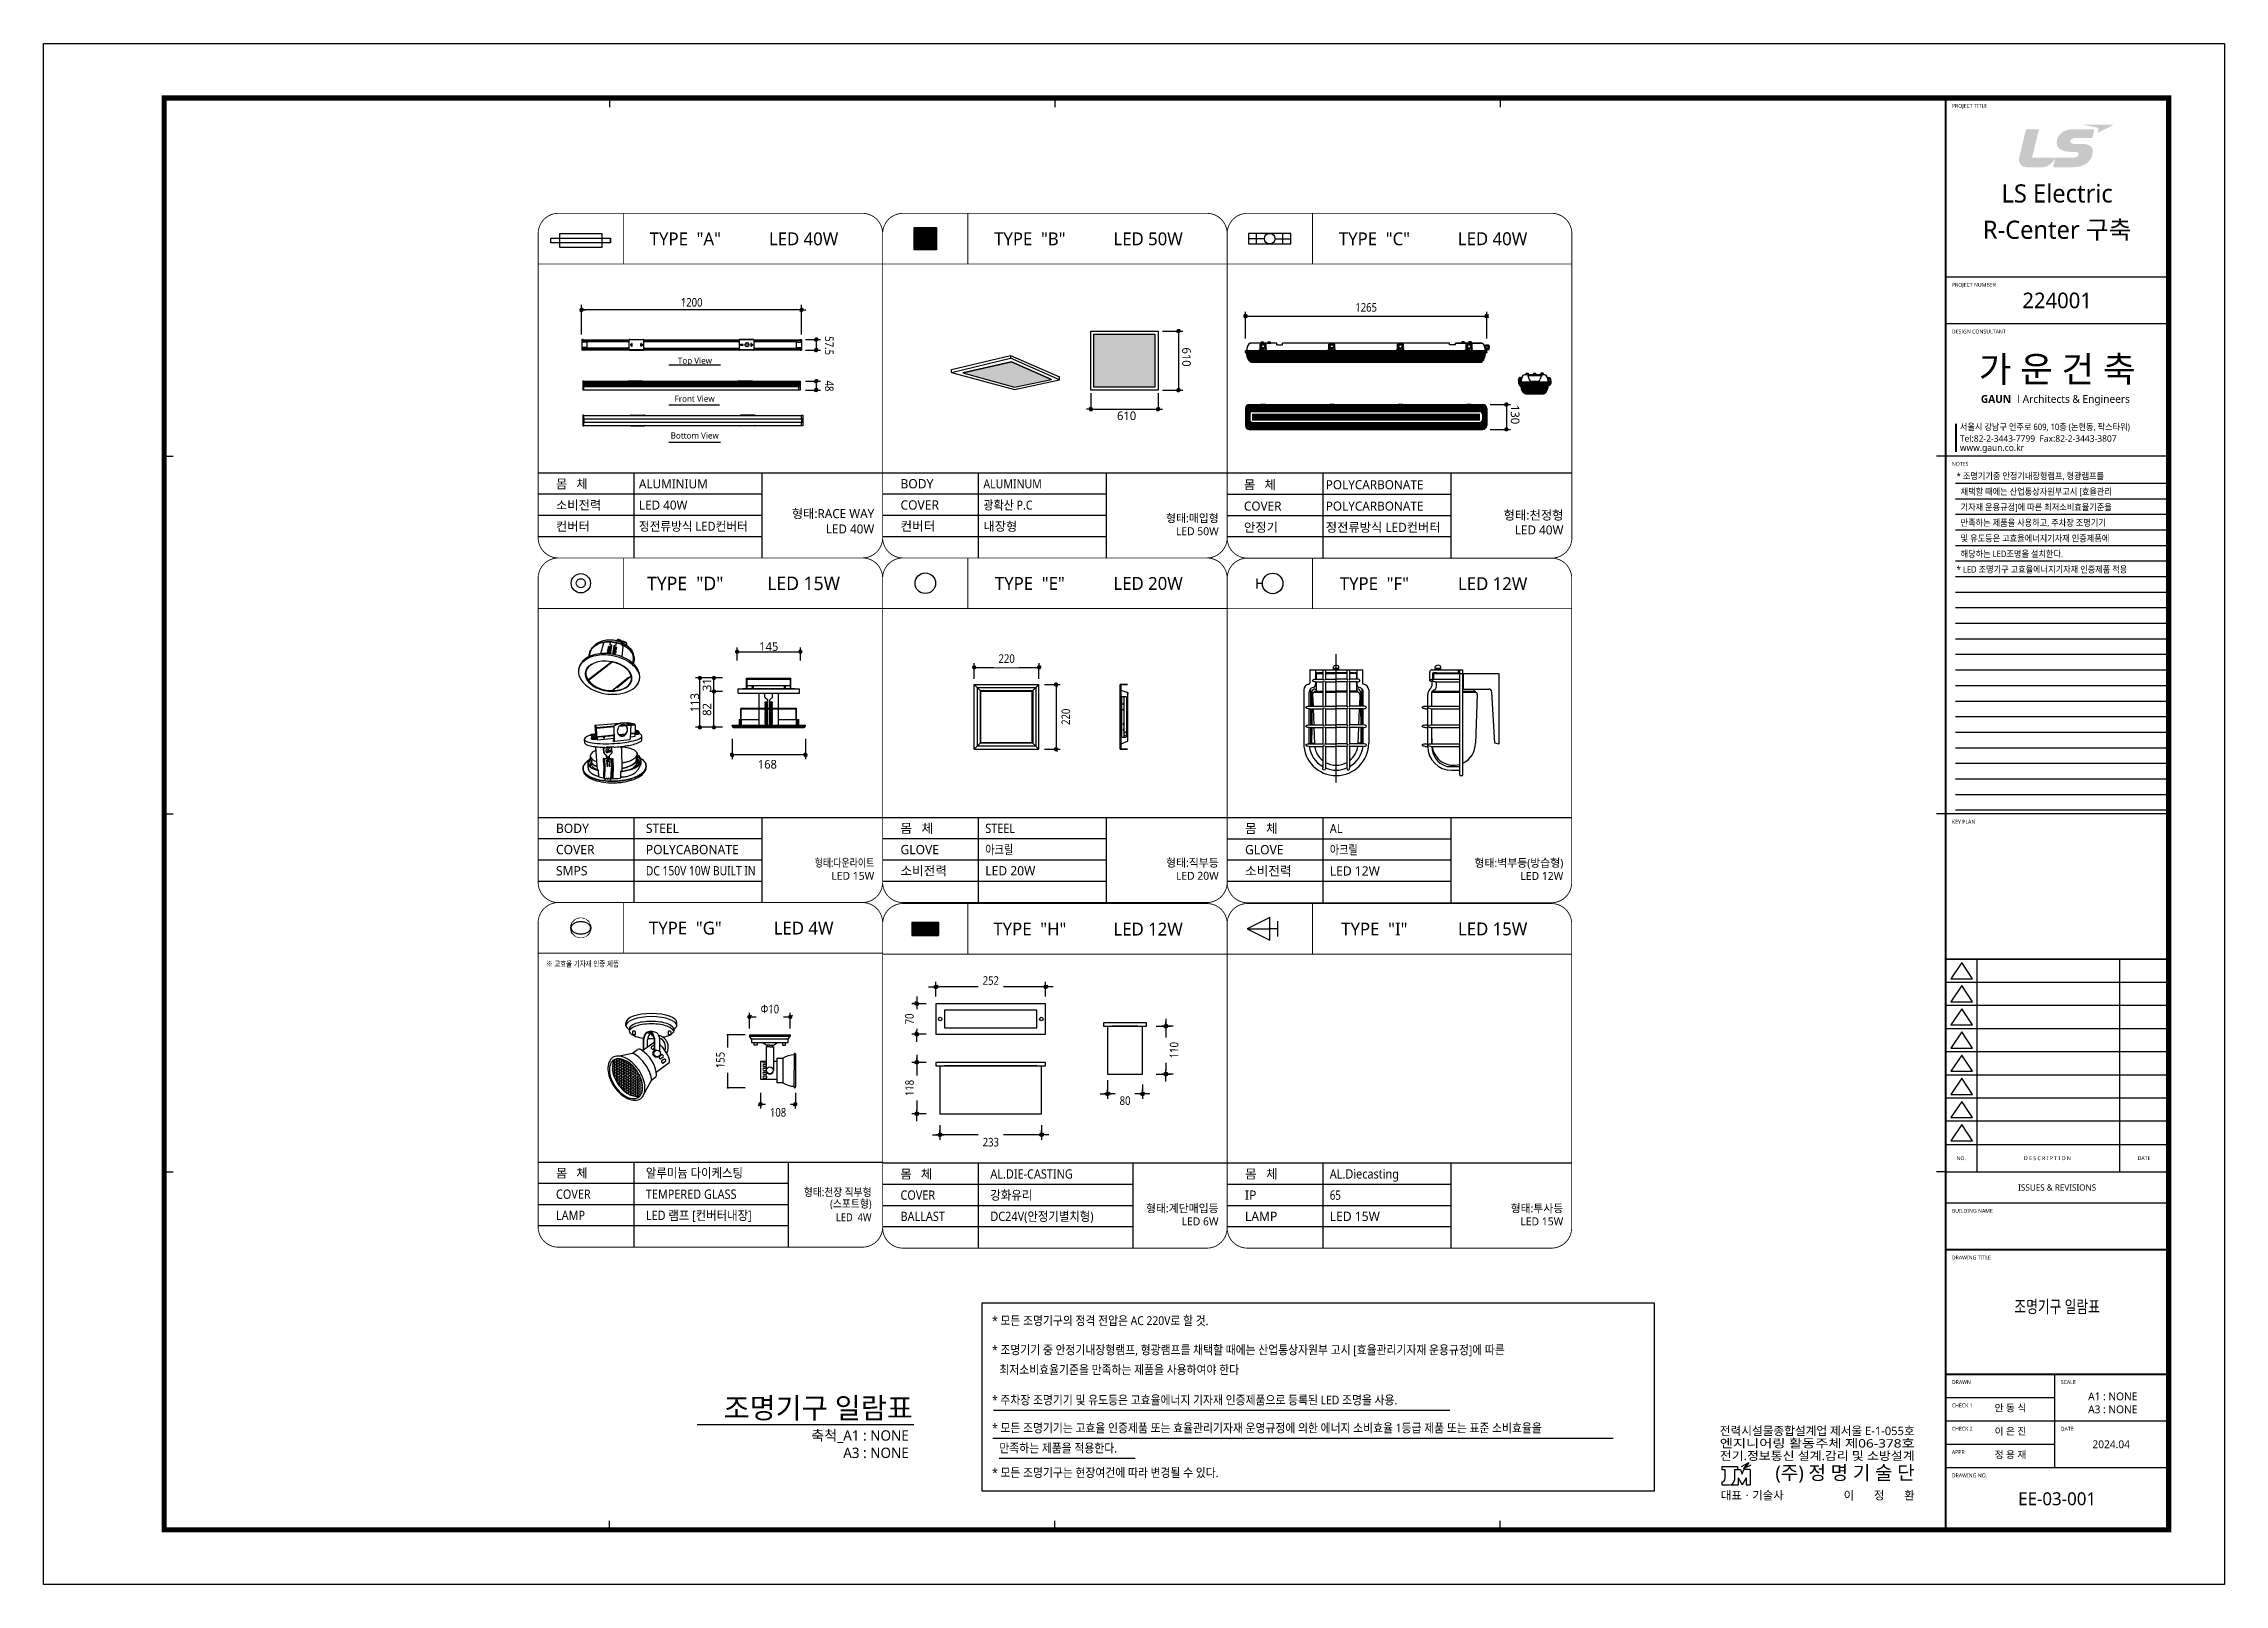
# Model space of a CAD drawing. Header units: millimetres. Extents: x 0 to 168200, y 0 to 118800.
import ezdxf
from ezdxf.enums import TextEntityAlignment as Align

# ---------------------------------------------------------------- set-up
doc = ezdxf.new("R2010")
doc.units = ezdxf.units.MM
doc.header["$LTSCALE"] = 1000
doc.linetypes.add('점선1', pattern=[2, 1.25, -0.75])
doc.layers.get('Defpoints').update_dxf_attribs({"color": 167})
for name, color, linetype in [('arch', 8, 'Continuous'), ('DIM', 6, 'Continuous'), ('ELECTRIC', 7, 'Continuous'), ('IMAGE', 7, 'Continuous'), ('Layer 1', 7, 'Continuous'), ('LIGHT', 3, 'Continuous'), ('P4-DIM', 8, 'Continuous'), ('RACEWAY', 6, 'Continuous'), ('S', 4, 'Continuous'), ('SECT', 2, 'Continuous'), ('sol254', 254, 'Continuous'), ('SYM', 3, 'Continuous'), ('TEXT', 3, 'Continuous'), ('TIT', 2, 'Continuous'), ('XR-SHEET(통신)$0$WD-E$0$WD', 6, 'Continuous'), ('XR-SHEET-SHT', 5, 'Continuous'), ('XR-SHEET-TEXT', 3, 'Continuous'), ('조명기구 상세도', 3, 'Continuous'), ('조명기구 상세도치수', 1, 'Continuous')]:
    doc.layers.add(name, color=color, linetype=linetype)
doc.layers.add('XR-SHEET-TEMP', color=171, linetype='Continuous', plot=False)
doc.styles.add('DIM', font='malgun.ttf', dxfattribs={"width": 0.85, "oblique": 1})
doc.styles.add('GHS', font='malgun.ttf')
doc.styles.add('SLDTEXTSTYLE0', font='txt.shx', dxfattribs={"width": 0.75})
doc.styles.add('ST3', font='malgun.ttf', dxfattribs={"width": 0.85, "oblique": 5})
doc.styles.add('XR-SHEET$0$XREF-Form$0$맑은고딕', font='malgun.ttf')
doc.styles.add('XR-SHEET(통신)$0$WD-E$0$GHS', font='malgun.ttf')
doc.styles.add('맑은고딕', font='malgun.ttf')
doc.styles.add('맑은고딕B', font='malgunbd.ttf')
doc.dimstyles.new('SLDDIMSTYLE3', dxfattribs={"dimtxt": 5, "dimasz": 3.302, "dimexe": 0, "dimexo": 0.0625, "dimgap": 1.25, "dimtad": 1, "dimdec": 0, "dimlfac": 4, "dimrnd": 1e-09, "dimzin": 12, "dimdsep": 46, "dimtxsty": 'SLDTEXTSTYLE0', "dimsah": 1, "dimcen": 0.09, "dimadec": 0, "dimazin": 3, "dimtfac": 1, "dimtofl": 0, "dimtmove": 0, "dimatfit": 3, "dimfxl": 1, "dimfrac": 2, "dimtolj": 1, "dimtzin": 12, "dimarcsym": 0})

msp = doc.modelspace()

# ---------------------------------------------------------------- texts
at = {"color": 6, "style": 'GHS', "width": 0.8}
msp.add_text('※ 고효율 기자재 인증 제품', height=441.6611, dxfattribs=at).set_placement((38755.68, 47627.47))
at = {"layer": 'IMAGE', "color": 4, "style": 'DIM'}
for s, p in [('610', (87816.31, 95373.57)), ('130', (113167.48, 90933.43))]:
    msp.add_text(s, height=660.622, rotation=270, dxfattribs=at).set_placement(p)
for s, p in [('610', (82792.88, 89774.46)), ('168', (55085.63, 62903.32))]:
    msp.add_text(s, height=660.622, dxfattribs=at).set_placement(p)
msp.add_text('145', height=660.622, dxfattribs=at).set_placement((55929.04, 72312.29), align=Align.MIDDLE)
for s, p in [('31', (51161.07, 69365.66)), ('113', (50220.41, 67985.26)), ('82', (51161.07, 67463.4))]:
    msp.add_text(s, height=660.622, rotation=90, dxfattribs=at).set_placement(p, align=Align.MIDDLE)
at = {"layer": 'IMAGE', "color": 4, "char_height": 660.622, "style": 'DIM'}
for s, insert, attachment_point in [('\\A1;1200', (49977.06, 99182.17), 2), ('1265', (101999.34, 98458.28), 5)]:
    msp.add_mtext(s, dxfattribs=dict(at, insert=insert, attachment_point=attachment_point))
at = {"layer": 'LIGHT', "color": 3, "style": 'ST3', "width": 0.9}
for s, p in [('알루미늄 다이케스팅', (46449.36, 31364.71)), ('AL.DIE-CASTING', (73021.06, 31290.38)), ('COVER', (39516.53, 29729.55)), ('TEMPERED GLASS', (46449.36, 29729.55)), ('COVER', (66088.23, 29655.22)), ('강화유리', (73021.06, 29655.22)), ('LAMP', (39516.53, 28094.39)), ('LED 램프 [컨버터내장]', (46449.36, 28094.39)), ('BALLAST', (66088.23, 28020.07)), ('DC24V(안정기별치형)', (73021.06, 28020.07))]:
    msp.add_text(s, height=715.382, dxfattribs=at).set_placement(p)
for s, p in [('형태:천장 직부형', (63860.56, 29941.76)), ('(스포트형)', (63860.56, 29041.76)), ('LED  4W', (63860.56, 27995.72))]:
    msp.add_text(s, height=613.185, dxfattribs=at).set_placement(p, align=Align.RIGHT)
at = {"layer": 'LIGHT', "char_height": 475.648, "attachment_point": 1, "style": 'GHS'}
for s, insert in [('Top View', (48920.52, 94598.57)), ('Front View', (48669.01, 91658.37)), ('Bottom View', (48366.51, 88823.93))]:
    msp.add_mtext(s, dxfattribs=dict(at, insert=insert))
at = {"layer": 'SECT', "style": 'GHS'}
msp.add_text('조명기구 일람표', height=1600, dxfattribs=at).set_placement((67044.21, 12318.38), align=Align.BOTTOM_RIGHT)
at = {"layer": 'SYM', "color": 4, "style": 'GHS'}
for s, height, p in [('TYPE  "A"', 990.933, (49494.11, 103748.94)), ('LED 40W', 990.933, (58618.92, 103748.94)), ('TYPE  "B"', 990.933, (76065.44, 103748.94)), ('LED 50W', 990.933, (85190.25, 103748.94)), ('TYPE  "C"', 991.5, (102643.27, 103750.05)), ('LED 40W', 994.653, (111753.9, 103756.21)), ('TYPE  "D"', 1040.48, (49484.7, 77177.64)), ('LED 15W', 1040.48, (58618.91, 77177.61)), ('TYPE  "E"', 990.933, (76065.44, 77177.61)), ('LED 20W', 990.933, (85190.25, 77177.61)), ('TYPE  "F"', 990.933, (102640.15, 77164.64)), ('LED 12W', 990.933, (111764.96, 77164.64)), ('TYPE  "G"', 990.933, (49494.11, 50606.28)), ('LED 4W', 990.933, (58618.92, 50606.28)), ('TYPE  "H"', 990.933, (76065.81, 50531.95)), ('LED 12W', 990.933, (85190.62, 50531.95)), ('TYPE  "I"', 990.933, (102637.14, 50531.95)), ('LED 15W', 990.933, (111761.95, 50531.95))]:
    msp.add_text(s, height=height, dxfattribs=at).set_placement(p, align=Align.MIDDLE)
at = {"layer": 'SYM', "style": 'GHS'}
for s, height, p in [('몸   체', 693.653, (39516.9, 84507.37)), ('ALUMINIUM', 693.653, (45914.43, 84507.37)), ('BODY', 715.382, (66088.23, 84507.37)), ('몸   체', 696.257, (92580.18, 84442.42)), ('POLYCARBONATE', 696.2569, (98888.74, 84442.42)), ('소비전력', 693.653, (39516.9, 82872.21)), ('LED 40W', 693.653, (45914.43, 82872.21)), ('COVER', 715.382, (66088.23, 82872.21)), ('COVER', 696.257, (92580.18, 82795.92)), ('POLYCARBONATE', 696.2569, (98888.74, 82795.92)), ('컨버터', 693.653, (39516.9, 81237.05)), ('컨버터', 715.382, (66088.23, 81237.05)), ('내장형', 693.653, (72485.76, 81237.05)), ('안정기', 696.257, (92580.18, 81154.63)), ('정전류방식 LED컨버터', 696.2569, (98888.74, 81154.63)), ('BODY', 715.382, (39516.9, 57936.04)), ('STEEL', 715.382, (46449.73, 57936.04)), ('몸   체', 715.382, (66088.23, 57936.04)), ('몸   체', 715.382, (92662.94, 57923.08)), ('COVER', 715.382, (39516.9, 56300.88)), ('POLYCABONATE', 715.382, (46449.73, 56300.88)), ('GLOVE', 715.382, (66088.23, 56300.88)), ('GLOVE', 715.382, (92662.94, 56287.92)), ('SMPS', 715.382, (39516.9, 54665.72)), ('소비전력', 715.382, (66088.23, 54665.72)), ('LED 20W', 715.382, (72630.22, 54665.72)), ('소비전력', 715.382, (92662.94, 54652.76)), ('LED 12W', 715.382, (99204.94, 54652.76)), ('몸   체', 693.654, (39516.52, 31364.5)), ('몸   체', 693.654, (66088.22, 31290.18)), ('몸   체', 715.382, (92659.93, 31290.38)), ('IP', 715.382, (92659.93, 29655.22)), ('LAMP', 715.382, (92659.93, 28020.07)), ('LED 15W', 715.382, (99201.93, 28020.07))]:
    msp.add_text(s, height=height, dxfattribs=at).set_placement(p)
for s, height, width, p in [('ALUMINUM ', 693.653, 0.9, (72485.76, 84507.37)), ('* 조명기기중 안정기내장형램프, 형광램프를 ', 500, 0.9, (147551.11, 85208.55, 0)), ('  채택할 때에는 산업통상자원부고시 [효율관리', 500, 0.9, (147551.11, 84008.55, 0)), ('광확산 P.C', 693.653, 0.9, (72485.76, 82872.21)), ('  기자재 운용규정]에 따른 최저소비효율기준을 ', 500, 0.9, (147551.11, 82808.55, 0)), ('정전류방식 LED컨버터', 693.6534, 0.95, (45914.43, 81237.05)), ('  만족하는 제품을 사용하고, 주차장 조명기기 ', 500, 0.9, (147551.11, 81608.55, 0)), ('  및 유도등은 고효율에너지기자재 인증제품에 ', 500, 0.9, (147551.11, 80408.55, 0)), ('  해당하는 LED조명을 설치한다.', 500, 0.9, (147551.11, 79208.55, 0)), ('* LED 조명기구 고효율에너지기자재 인증제품 적용', 500, 0.9, (147551.11, 78008.55, 0)), ('STEEL', 715.382, 0.9, (72630.22, 57936.04)), ('AL', 715.382, 0.9, (99204.94, 57923.08)), ('아크릴', 715.382, 0.8, (72630.22, 56300.88)), ('아크릴', 715.382, 0.8, (99204.94, 56287.92)), ('DC 150V 10W BUILT IN', 715.382, 0.85, (46449.73, 54665.72)), ('AL.Diecasting', 715.382, 0.9, (99201.93, 31290.38)), ('65', 715.382, 0.8, (99201.93, 29655.22))]:
    msp.add_text(s, height=height, dxfattribs=dict(at, width=width)).set_placement(p)
for s, height, p in [('형태:RACE WAY', 693.6534, (64066.4, 82214.12)), ('              형태:매입형', 613.1846, (90637.74, 81904.64)), ('형태:천정형', 696.251, (117221.83, 82094.88)), ('LED 40W', 693.653, (64066.4, 81030.82)), ('LED 50W', 613.185, (90637.74, 80898.83)), ('LED 40W', 696.251, (117221.83, 80952.82)), ('형태:직부등', 613.185, (90637.74, 55333.31)), ('형태:벽부등(방습형)', 613.1846, (117212.45, 55320.35)), ('LED 15W', 613.185, (64066.4, 54327.5)), ('LED 20W', 613.185, (90637.74, 54327.5)), ('LED 12W', 613.185, (117212.45, 54314.54)), ('형태:계단매입등', 613.185, (90622.7, 28687.65)), ('형태:투사등', 613.185, (117209.44, 28687.65)), ('LED 6W', 613.185, (90622.7, 27681.85)), ('LED 15W', 613.185, (117209.44, 27681.84))]:
    msp.add_text(s, height=height, dxfattribs=at).set_placement(p, align=Align.RIGHT)
at = {"layer": 'SYM', "style": 'GHS', "width": 0.8}
msp.add_text('형태:다운라이트', height=613.185, dxfattribs=at).set_placement((64066.4, 55333.31), align=Align.RIGHT)
at = {"layer": 'SYM', "color": 3, "style": 'GHS', "width": 0.9}
for s, p in [('* 모든 조명기구의 정격 전압은 AC 220V로 할 것.', (73150.26, 19993.53)), ('* 조명기기 중 안정기내장형램프, 형광램프를 채택할 때에는 산업통상자원부 고시 [효율관리기자재 운용규정]에 따른', (73150.26, 17737.15)), ('최저소비효율기준을 만족하는 제품을 사용하여야 한다', (73711.89, 16210.68)), ('* 주차장 조명기기 및 유도등은 고효율에너지 기자재 인증제품으로 등록된 LED 조명을 사용.', (73150.26, 13874.54)), ('* 모든 조명기기는 고효율 인증제품 또는 효율관리기자재 운영규정에 의한 에너지 소비효율 1등급 제품 또는 표준 소비효율을', (73150.26, 11715.46)), ('만족하는 제품을 적용한다.', (73711.89, 10166.76)), ('* 모든 조명기구는 현장여건에 따라 변경될 수 있다.', (73150.26, 8274.1))]:
    msp.add_text(s, height=680, dxfattribs=at).set_placement(p)
at = {"layer": 'TEXT', "style": 'GHS', "width": 0.75}
msp.add_text('조명기구 일람표', height=965.937, dxfattribs=at).set_placement((155300, 21417.22), align=Align.MIDDLE_CENTER)
at = {"layer": 'TEXT', "style": 'GHS'}
for s, height, p in [('A1 : NONE', 600, (159590.25, 14494.63)), ('A3 : NONE', 600, (159590.25, 13494.63)), ('EE-03-001', 1000, (155300, 6600))]:
    msp.add_text(s, height=height, dxfattribs=at).set_placement(p, align=Align.MIDDLE_CENTER)
at = {"layer": 'TIT', "style": 'GHS'}
for s, p in [('축척_A1 : NONE', (66731.15, 11080.66)), ('A3 : NONE', (66731.15, 9742.51))]:
    msp.add_text(s, height=800, dxfattribs=at).set_placement(p, align=Align.RIGHT)

# ---------------------------------------------------------------- blocks, each defined once
blk = doc.blocks.new('A$C73120EFD')
at = {"layer": 'XR-SHEET(통신)$0$WD-E$0$WD', "color": 4}
for p, q in [((-27546, 7102), (-27546, 6933)), ((-27546, 7102), (-26702, 7102)), ((-26702, 7102), (-26702, 6933)), ((-26494, 7105), (-26082, 7309)), ((-26165, 7268), (-26370, 6991)), ((-26370, 6991), (-25958, 7194)), ((-26370, 6991), (-26257, 7073)), ((-26349, 7019), (-26236, 7101)), ((-26328, 7047), (-26215, 7129)), ((-26308, 7075), (-26194, 7157)), ((-26082, 7309), (-26288, 7031)), ((-26287, 7103), (-26173, 7186)), ((-26266, 7131), (-26153, 7214)), ((-26245, 7160), (-26132, 7242)), ((-26224, 7188), (-26111, 7270)), ((-26203, 7216), (-26090, 7298)), ((-26183, 7244), (-26117, 7292)), ((-27546, 6933), (-27377, 6933)), ((-27546, 6273), (-27546, 6105)), ((-27546, 6273), (-27538, 6273)), ((-27546, 6105), (-27124, 6105)), ((-27377, 6933), (-27377, 6434)), ((-27052, 6115), (-27052, 6105)), ((-27052, 6105), (-26660, 6105)), ((-26871, 6933), (-26871, 6358)), ((-26871, 6933), (-26534, 6933)), ((-26660, 6490), (-26449, 6105)), ((-26660, 6490), (-26660, 6105)), ((-26534, 6933), (-26449, 6680)), ((-26449, 6680), (-26365, 6933)), ((-26238, 6490), (-26449, 6105)), ((-26027, 6933), (-26365, 6933)), ((-26314, 7018), (-26278, 7045)), ((-26238, 6490), (-26238, 6105)), ((-26238, 6105), (-26027, 6105)), ((-26027, 6933), (-26027, 6105))]:
    blk.add_line(p, q, dxfattribs=at)
for centre, radius in [((-27538, 6434), 160), ((-27124, 6358), 253)]:
    blk.add_arc(centre, radius, 270, 0, dxfattribs=at)
at = {"layer": 'XR-SHEET(통신)$0$WD-E$0$WD', "color": 4, "style": 'XR-SHEET(통신)$0$WD-E$0$GHS'}
for s, width, p, p2 in [('전력시설물종합설계업 제서울 E-1-055호', 0.877197, (-27655, 8791), (-17155, 8791)), ('엔지니어링 활동주체 제06-378호', 1.078185, (-27655, 8118), (-17155, 8118)), ('전기.정보통신 설계.감리 및 소방설계', 0.962199, (-27655, 7445), (-17155, 7445))]:
    blk.add_text(s, height=450, dxfattribs=dict(at, width=width)).set_placement(p, p2, align=Align.FIT)
for s, height, p in [('(주) 정 명 기 술 단', 750, (-17155, 6387)), ('이       정       환', 450, (-17155, 5315))]:
    blk.add_text(s, height=height, dxfattribs=at).set_placement(p, align=Align.RIGHT)
blk.add_text('대표ㆍ기술사 ', height=450, dxfattribs=at).set_placement((-27597, 5315))
blk = doc.blocks.new('XR-SHEET$0$XREF-Form$0$xr-form$0$TITLE')
at = {"layer": 'XR-SHEET-TEXT', "color": 4, "style": '맑은고딕B'}
for tag, height, p in [('TITLE1', 6, (776, 116.69)), ('TITLE4', 6, (776, 111.7)), ('TITLE2', 6, (776, 107.09)), ('TITLE5', 6, (776, 102.09)), ('TITLE3', 6, (776, 97.38)), ('A0.00', 7, (775.56, 32.33))]:
    blk.add_attdef(tag, text='', height=height, dxfattribs=at).set_placement(p, align=Align.MIDDLE_CENTER)
at = {"layer": 'XR-SHEET-TEXT', "color": 3, "style": 'XR-SHEET$0$XREF-Form$0$맑은고딕'}
for tag, p in [('NAME-1', (752.37, 76.33)), ('NAME-2', (752.37, 67.33)), ('NAME-3', (752.37, 58.33)), ('NAME-4', (752.37, 49.33))]:
    blk.add_attdef(tag, text='', height=2.7, dxfattribs=at).set_placement(p, align=Align.MIDDLE_LEFT)
for tag, p in [('SCALE-A1', (796.39, 73.17)), ('SCALE-A3', (796.39, 68.31)), ('DATE', (797.36, 53.01))]:
    blk.add_attdef(tag, text='', height=3, dxfattribs=at).set_placement(p, align=Align.MIDDLE)
blk = doc.blocks.new('block 3')
at = {"true_color": 0xfa002d}
h = blk.add_hatch(color=240, dxfattribs=at)
h.dxf.hatch_style = 1
h.paths.add_polyline_path([(78.5, -138.2), (78.5, -138.2), (78.6, -138.2), (78.6, -138.2), (78.7, -138.1), (78.7, -138.1), (78.8, -138.1), (78.8, -138.1), (78.9, -138), (78.9, -138), (78.9, -138), (79, -138), (79, -138), (79.1, -137.9), (79.1, -137.9), (79.1, -137.9), (79.2, -137.9), (79.2, -137.9), (79.2, -137.8), (79.3, -137.8), (79.3, -137.8), (79.4, -137.8), (79.4, -137.8), (79.4, -137.8), (79.5, -137.7), (79.5, -137.7), (79.5, -137.7), (79.6, -137.7), (79.6, -137.7), (79.6, -137.7), (79.6, -137.6), (79.7, -137.6), (79.7, -137.6), (79.7, -137.6), (79.7, -137.6), (79.8, -137.6), (79.8, -137.6), (79.8, -137.6), (79.8, -137.5), (79.9, -137.5), (79.9, -137.5), (79.9, -137.5), (79.9, -137.5), (80, -137.5), (80, -137.5), (80, -137.5), (80, -137.5), (80, -137.4), (80, -137.4), (80.1, -137.4), (80.1, -137.4), (80.1, -137.4), (80.1, -137.4), (80.1, -137.4), (80.2, -137.4), (80.2, -137.4), (80.2, -137.4), (80.2, -137.4), (80.2, -137.4), (80.2, -137.4), (80.2, -137.4), (80.2, -137.4), (80.2, -137.4), (80.1, -137.4), (80.1, -137.4), (80.1, -137.4), (80.1, -137.4), (80.1, -137.4), (80.1, -137.4), (80.1, -137.4), (80.1, -137.4), (80.1, -137.4), (80.1, -137.4), (80.1, -137.4), (80.1, -137.4), (80.1, -137.4), (80.1, -137.4), (80, -137.4), (80, -137.4), (80, -137.4), (80, -137.4), (80, -137.4), (80, -137.4), (80, -137.4), (80, -137.4), (80, -137.4), (79.9, -137.4), (79.9, -137.4), (79.9, -137.4), (79.9, -137.4), (79.9, -137.4), (79.9, -137.4), (79.9, -137.4), (79.8, -137.4), (79.8, -137.4), (79.8, -137.4), (79.8, -137.4), (79.8, -137.4), (79.7, -137.4), (79.7, -137.4), (79.7, -137.4), (79.7, -137.4), (79.7, -137.4), (79.6, -137.4), (79.6, -137.4), (79.6, -137.4), (79.6, -137.4), (79.6, -137.4), (79.5, -137.4), (79.5, -137.4), (79.5, -137.4), (79.5, -137.4), (79.5, -137.4), (79.4, -137.4), (79.4, -137.4), (79.4, -137.4), (79.4, -137.4), (79.3, -137.4), (79.3, -137.4), (79.3, -137.4), (79.2, -137.4), (79.2, -137.4), (79.2, -137.4), (79.2, -137.4), (79.1, -137.4), (79.1, -137.4), (79.1, -137.4), (79.1, -137.4), (79, -137.4), (79, -137.4), (79, -137.4), (78.9, -137.4), (78.9, -137.4), (78.9, -137.4), (78.8, -137.4), (78.8, -137.4), (78.8, -137.4), (78.8, -137.4), (78.7, -137.4), (78.7, -137.4), (78.7, -137.4), (78.6, -137.4), (78.6, -137.4), (78.6, -137.4), (78.5, -137.4), (78.5, -137.4), (78.4, -137.4), (78.4, -137.4), (78.4, -137.4), (78.3, -137.4), (78.3, -137.4), (78.3, -137.4), (78.2, -137.4), (78.2, -137.4), (78.2, -137.4), (78.1, -137.4), (78.1, -137.4), (78, -137.4), (78, -137.4), (78, -137.4), (77.9, -137.4), (77.9, -137.4), (77.9, -137.4), (77.8, -137.4), (77.8, -137.4), (77.7, -137.4), (77.7, -137.4), (77.7, -137.4), (77.6, -137.4), (77.6, -137.4), (77.5, -137.4), (77.5, -137.4), (77.5, -137.4), (77.4, -137.4), (77.4, -137.4), (77.3, -137.4), (77.3, -137.4), (77.2, -137.4), (77.2, -137.4), (77.2, -137.4), (77.1, -137.4), (77.1, -137.4), (77, -137.4), (77, -137.4), (76.9, -137.4), (76.9, -137.4), (76.8, -137.4), (76.8, -137.4), (76.7, -137.4), (76.7, -137.4), (76.7, -137.4), (76.6, -137.4), (76.6, -137.4), (76.5, -137.4), (76.5, -137.4), (76.4, -137.4), (76.4, -137.4), (76.3, -137.4), (76.3, -137.4), (76.2, -137.4), (76.2, -137.4), (76.1, -137.4), (76.1, -137.4), (76, -137.4), (76, -137.4), (75.9, -137.4), (75.9, -137.4), (75.8, -137.4), (75.8, -137.4), (75.7, -137.4), (75.7, -137.4), (75.6, -137.4), (75.6, -137.4), (75.5, -137.4), (75.5, -137.4), (75.4, -137.4), (75.4, -137.4), (75.3, -137.4), (75.3, -137.4), (75.2, -137.4), (75.2, -137.4), (75.1, -137.4), (75.1, -137.4), (75, -137.4), (75, -137.4), (74.9, -137.4), (74.9, -137.4), (74.8, -137.4), (74.8, -137.4), (74.7, -137.4), (74.7, -137.4), (74.6, -137.4), (74.6, -137.4), (74.5, -137.4), (74.4, -137.4), (74.3, -137.4), (74.2, -137.4), (74.1, -137.4), (74, -137.4), (73.9, -137.4), (73.8, -137.4), (73.7, -137.4), (73.6, -137.4), (73.5, -137.4), (73.3, -137.4), (73.2, -137.4), (73.1, -137.4), (73, -137.4), (72.9, -137.4), (72.8, -137.4), (72.7, -137.4), (72.5, -137.4), (72.4, -137.4), (72.3, -137.4), (72.2, -137.4), (72.1, -137.4), (72, -137.4), (71.9, -137.4), (71.7, -137.4), (71.6, -137.4), (71.5, -137.4), (71.4, -137.4), (71.3, -137.4), (71, -137.4), (70.8, -137.4), (70.6, -137.4), (70.1, -137.4), (69.6, -137.4), (69.4, -137.4), (69.1, -137.4), (68.9, -137.4), (68.8, -137.4), (68.7, -137.4), (68.6, -137.4), (68.4, -137.4), (68.3, -137.4), (68.2, -137.4), (68.1, -137.4), (68, -137.4), (67.9, -137.4), (67.7, -137.4), (67.6, -137.4), (67.5, -137.4), (67.4, -137.4), (67.3, -137.4), (67.2, -137.4), (67.1, -137.4), (67, -137.4), (66.8, -137.4), (66.7, -137.4), (66.6, -137.4), (66.5, -137.4), (66.4, -137.4), (66.3, -137.4), (66.2, -137.4), (66.1, -137.4), (66, -137.4), (65.8, -137.4), (65.7, -137.4), (65.7, -137.4), (65.6, -137.4), (65.6, -137.4), (65.5, -137.4), (65.5, -137.4), (65.4, -137.4), (65.4, -137.4), (65.3, -137.4), (65.3, -137.4), (65.2, -137.4), (65.2, -137.4), (65.1, -137.4), (65, -137.4), (65, -137.4), (64.9, -137.4), (64.9, -137.4), (64.8, -137.4), (64.8, -137.4), (64.7, -137.4), (64.7, -137.4), (64.6, -137.4), (64.6, -137.4), (64.5, -137.4), (64.5, -137.4), (64.4, -137.4), (64.4, -137.4), (64.3, -137.4), (64.3, -137.4), (64.2, -137.4), (64.2, -137.4), (64.1, -137.4), (64.1, -137.4), (64, -137.4), (64, -137.4), (63.9, -137.4), (63.9, -137.4), (63.9, -137.4), (63.8, -137.4), (63.8, -137.4), (63.7, -137.4), (63.7, -137.4), (63.6, -137.4), (63.6, -137.4), (63.5, -137.4), (63.5, -137.4), (63.4, -137.4), (63.4, -137.4), (63.3, -137.4), (63.3, -137.4), (63.3, -137.4), (63.2, -137.4), (63.2, -137.4), (63.1, -137.4), (63.1, -137.4), (63, -137.4), (63, -137.4), (62.9, -137.4), (62.9, -137.4), (62.9, -137.4), (62.8, -137.4), (62.8, -137.4), (62.7, -137.4), (62.7, -137.4), (62.7, -137.4), (62.6, -137.4), (62.6, -137.4), (62.5, -137.4), (62.5, -137.4), (62.4, -137.4), (62.4, -137.4), (62.4, -137.4), (62.3, -137.4), (62.3, -137.4), (62.2, -137.4), (62.2, -137.4), (62.2, -137.4), (62.1, -137.4), (62.1, -137.4), (62.1, -137.4), (62, -137.4), (62, -137.4), (61.9, -137.4), (61.9, -137.4), (61.9, -137.4), (61.8, -137.4), (61.8, -137.4), (61.8, -137.4), (61.7, -137.4), (61.7, -137.4), (61.7, -137.4), (61.6, -137.4), (61.6, -137.4), (61.6, -137.4), (61.5, -137.4), (61.5, -137.4), (61.5, -137.4), (61.4, -137.4), (61.4, -137.4), (61.4, -137.4), (61.3, -137.4), (61.3, -137.4), (61.3, -137.4), (61.2, -137.4), (61.2, -137.4), (61.2, -137.4), (61.2, -137.4), (61.1, -137.4), (61.1, -137.4), (61.1, -137.4), (61, -137.4), (61, -137.4), (61, -137.4), (61, -137.4), (60.9, -137.4), (60.9, -137.4), (60.9, -137.4), (60.9, -137.4), (60.8, -137.4), (60.8, -137.4), (60.8, -137.4), (60.8, -137.4), (60.7, -137.4), (60.7, -137.4), (60.7, -137.4), (60.7, -137.4), (60.6, -137.4), (60.6, -137.4), (60.6, -137.4), (60.6, -137.4), (60.6, -137.4), (60.5, -137.4), (60.5, -137.4), (60.5, -137.4), (60.5, -137.4), (60.5, -137.4), (60.4, -137.4), (60.4, -137.4), (60.4, -137.4), (60.4, -137.4), (60.4, -137.4), (60.3, -137.4), (60.3, -137.4), (60.3, -137.4), (60.3, -137.4), (60.3, -137.4), (60.3, -137.4), (60.3, -137.4), (60.2, -137.4), (60.2, -137.4), (60.2, -137.4), (60.2, -137.4), (60.2, -137.4), (60.2, -137.4), (60.2, -137.4), (60.2, -137.4), (60.1, -137.4), (60.1, -137.4), (60.1, -137.4), (60.1, -137.4), (60, -137.4), (60, -137.4), (60, -137.4), (60, -137.4), (60, -137.4), (60, -137.4), (60, -137.4), (60, -137.4), (60, -137.4), (60, -137.4), (60.1, -137.4), (60.1, -137.4), (60.1, -137.4), (60.1, -137.4), (60.1, -137.4), (60.1, -137.4), (60.1, -137.4), (60.1, -137.4), (60.1, -137.4), (60.2, -137.4), (60.2, -137.4), (60.2, -137.4), (60.2, -137.4), (60.2, -137.4), (60.2, -137.4), (60.2, -137.4), (60.3, -137.4), (60.3, -137.4), (60.3, -137.4), (60.3, -137.4), (60.3, -137.4), (60.4, -137.4), (60.4, -137.4), (60.4, -137.5), (60.4, -137.5), (60.5, -137.5), (60.5, -137.5), (60.5, -137.5), (60.5, -137.5), (60.6, -137.5), (60.6, -137.5), (60.6, -137.5), (60.6, -137.5), (60.7, -137.5), (60.7, -137.5), (60.7, -137.5), (60.8, -137.5), (60.8, -137.5), (60.8, -137.5), (60.9, -137.5), (60.9, -137.6), (60.9, -137.6), (61, -137.6), (61, -137.6), (61, -137.6), (61.1, -137.6), (61.1, -137.6), (61.1, -137.6), (61.2, -137.6), (61.2, -137.6), (61.2, -137.6), (61.3, -137.6), (61.3, -137.6), (61.4, -137.6), (61.4, -137.7), (61.4, -137.7), (61.5, -137.7), (61.5, -137.7), (61.6, -137.7), (61.6, -137.7), (61.6, -137.7), (61.7, -137.7), (61.7, -137.7), (61.8, -137.7), (61.8, -137.7), (61.8, -137.7), (61.9, -137.8), (61.9, -137.8), (62, -137.8), (62, -137.8), (62.1, -137.8), (62.1, -137.8), (62.2, -137.8), (62.2, -137.8), (62.2, -137.8), (62.3, -137.8), (62.4, -137.9), (62.5, -137.9), (62.6, -137.9), (62.7, -137.9), (62.8, -137.9), (62.9, -138), (63, -138), (63.1, -138), (63.2, -138), (63.3, -138), (63.4, -138.1), (63.5, -138.1), (63.6, -138.1), (63.7, -138.1), (63.8, -138.2), (63.9, -138.2), (64.1, -138.2), (64.3, -138.2), (64.5, -138.3), (64.9, -138.4), (65.1, -138.4), (65.3, -138.5), (65.5, -138.5), (65.6, -138.5), (65.8, -138.5), (65.9, -138.6), (66, -138.6), (66.1, -138.6), (66.2, -138.6), (66.3, -138.6), (66.4, -138.7), (66.5, -138.7), (66.6, -138.7), (66.7, -138.7), (66.8, -138.7), (66.9, -138.8), (67, -138.8), (67.1, -138.8), (67.2, -138.8), (67.3, -138.8), (67.3, -138.9), (67.4, -138.9), (67.4, -138.9), (67.5, -138.9), (67.5, -138.9), (67.6, -138.9), (67.6, -138.9), (67.7, -138.9), (67.7, -138.9), (67.7, -138.9), (67.8, -139), (67.8, -139), (67.9, -139), (67.9, -139), (68, -139), (68, -139), (68, -139), (68.1, -139), (68.1, -139), (68.2, -139), (68.2, -139), (68.2, -139), (68.3, -139.1), (68.3, -139.1), (68.4, -139.1), (68.4, -139.1), (68.4, -139.1), (68.5, -139.1), (68.5, -139.1), (68.5, -139.1), (68.6, -139.1), (68.6, -139.1), (68.6, -139.1), (68.7, -139.1), (68.7, -139.1), (68.7, -139.1), (68.8, -139.2), (68.8, -139.2), (68.8, -139.2), (68.9, -139.2), (68.9, -139.2), (68.9, -139.2), (68.9, -139.2), (69, -139.2), (69, -139.2), (69, -139.2), (69.1, -139.2), (69.1, -139.2), (69.1, -139.2), (69.1, -139.2), (69.2, -139.2), (69.2, -139.2), (69.2, -139.2), (69.2, -139.2), (69.2, -139.3), (69.3, -139.3), (69.3, -139.3), (69.3, -139.3), (69.3, -139.3), (69.3, -139.3), (69.4, -139.3), (69.4, -139.3), (69.4, -139.3), (69.4, -139.3), (69.4, -139.3), (69.4, -139.3), (69.5, -139.3), (69.5, -139.3), (69.5, -139.3), (69.5, -139.3), (69.7, -139.3), (69.8, -139.4), (69.9, -139.4), (70, -139.5), (70.1, -139.5), (70.2, -139.6), (70.3, -139.8), (70.4, -139.9), (70.4, -140), (70.4, -140.1), (70.4, -140.2), (70.4, -140.3), (70.3, -140.4), (70.3, -140.5), (70.3, -140.5), (70.3, -140.5), (70.3, -140.6), (70.3, -140.7), (70.3, -140.8), (70.2, -140.8), (70.2, -140.9), (70.2, -141), (70.2, -141.1), (70.2, -141.2), (70.1, -141.4), (70.1, -141.6), (70, -141.8), (70, -141.9), (70, -141.9), (70, -142), (69.9, -142.1), (69.9, -142.2), (69.9, -142.3), (69.9, -142.3), (69.9, -142.4), (69.9, -142.4), (69.9, -142.5), (69.8, -142.5), (69.8, -142.5), (69.8, -142.6), (69.8, -142.6), (69.8, -142.6), (69.8, -142.7), (69.8, -142.7), (69.8, -142.7), (69.8, -142.7), (69.8, -142.7), (69.8, -142.7), (69.8, -142.7), (69.8, -142.7), (69.8, -142.7), (69.8, -142.7), (69.8, -142.7), (69.8, -142.7), (69.8, -142.7), (69.8, -142.7), (69.8, -142.7), (69.8, -142.7), (69.8, -142.7), (69.8, -142.7), (69.8, -142.7), (69.8, -142.7), (69.8, -142.7), (69.9, -142.7), (69.9, -142.7), (69.9, -142.7), (69.9, -142.7), (69.9, -142.7), (69.9, -142.7), (69.9, -142.7), (69.9, -142.6), (69.9, -142.6), (69.9, -142.6), (69.9, -142.6), (69.9, -142.6), (69.9, -142.6), (70, -142.6), (70, -142.6), (70, -142.6), (70, -142.6), (70, -142.6), (70.1, -142.6), (70.1, -142.6), (70.1, -142.5), (70.1, -142.5), (70.1, -142.5), (70.2, -142.5), (70.2, -142.5), (70.2, -142.5), (70.2, -142.5), (70.3, -142.5), (70.3, -142.4), (70.3, -142.4), (70.4, -142.4), (70.4, -142.4), (70.4, -142.4), (70.4, -142.4), (70.5, -142.3), (70.5, -142.3), (70.5, -142.3), (70.6, -142.3), (70.6, -142.3), (70.6, -142.3), (70.7, -142.2), (70.7, -142.2), (70.8, -142.2), (70.8, -142.2), (70.8, -142.2), (70.9, -142.1), (70.9, -142.1), (70.9, -142.1), (71, -142.1), (71, -142.1), (71.1, -142), (71.1, -142), (71.2, -142), (71.2, -142), (71.2, -142), (71.3, -141.9), (71.3, -141.9), (71.4, -141.9), (71.4, -141.9), (71.5, -141.8), (71.5, -141.8), (71.6, -141.8), (71.6, -141.8), (71.7, -141.7), (71.7, -141.7), (71.8, -141.7), (71.8, -141.7), (71.8, -141.6), (71.9, -141.6), (71.9, -141.6), (72, -141.6), (72.1, -141.5), (72.1, -141.5), (72.2, -141.5), (72.2, -141.5), (72.3, -141.4), (72.3, -141.4), (72.4, -141.4), (72.4, -141.4), (72.5, -141.3), (72.5, -141.3), (72.6, -141.3), (72.6, -141.2), (72.7, -141.2), (72.7, -141.2), (72.8, -141.2), (72.9, -141.1), (72.9, -141.1), (73, -141.1), (73, -141), (73.1, -141), (73.1, -141), (73.2, -141), (73.3, -140.9), (73.3, -140.9), (73.4, -140.8), (73.5, -140.8), (73.7, -140.7), (73.8, -140.7), (73.9, -140.6), (74, -140.5), (74.1, -140.5), (74.3, -140.4), (74.4, -140.3), (74.5, -140.3), (74.7, -140.2), (75, -140), (75.2, -139.9), (75.5, -139.8), (75.6, -139.7), (75.7, -139.7), (75.8, -139.6), (76, -139.5), (76.1, -139.5), (76.2, -139.4), (76.3, -139.4), (76.4, -139.3), (76.5, -139.2), (76.7, -139.2), (76.7, -139.1), (76.8, -139.1), (76.8, -139.1), (76.9, -139.1), (76.9, -139), (77, -139), (77.1, -139), (77.1, -138.9), (77.2, -138.9), (77.2, -138.9), (77.3, -138.9), (77.3, -138.8), (77.4, -138.8), (77.4, -138.8), (77.5, -138.7), (77.6, -138.7), (77.6, -138.7), (77.7, -138.7), (77.7, -138.6), (77.8, -138.6), (77.8, -138.6), (77.9, -138.6), (77.9, -138.5), (78, -138.5), (78, -138.5), (78.1, -138.4), (78.1, -138.4), (78.2, -138.4), (78.2, -138.4), (78.3, -138.3), (78.3, -138.3), (78.4, -138.3), (78.4, -138.3), (78.5, -138.3)])
at = {"true_color": 0x0a1e5a}
h = blk.add_hatch(color=158, dxfattribs=at)
h.dxf.hatch_style = 1
h.paths.add_polyline_path([(66.6, -155.7), (66.6, -155.5), (66.6, -155.4), (66.6, -155.3), (66.6, -155.2), (66.6, -155), (66.6, -154.9), (66.6, -154.8), (66.6, -154.7), (66.6, -154.6), (66.6, -154.6), (66.7, -154.5), (66.7, -154.4), (66.7, -154.4), (66.7, -154.3), (66.6, -154.2), (66.6, -154.2), (66.6, -154.1), (66.6, -154), (66.6, -154), (66.6, -153.9), (66.6, -153.8), (66.6, -153.8), (66.6, -153.7), (66.6, -153.6), (66.6, -153.6), (66.6, -153.5), (66.6, -153.5), (66.6, -153.4), (66.5, -153.3), (66.5, -153.3), (66.5, -153.2), (66.5, -153.1), (66.5, -153.1), (66.5, -153), (66.4, -153), (66.4, -152.9), (66.4, -152.8), (66.4, -152.8), (66.4, -152.7), (66.3, -152.7), (66.3, -152.6), (66.3, -152.6), (66.3, -152.5), (66.2, -152.5), (66.2, -152.4), (66.2, -152.3), (66.2, -152.3), (66.1, -152.2), (66.1, -152.2), (66.1, -152.1), (66, -152.1), (66, -152), (66, -152), (65.9, -151.9), (65.9, -151.9), (65.8, -151.8), (65.8, -151.8), (65.8, -151.7), (65.7, -151.7), (65.7, -151.6), (65.6, -151.6), (65.6, -151.5), (65.6, -151.5), (65.5, -151.5), (65.5, -151.4), (65.4, -151.4), (65.4, -151.3), (65.3, -151.3), (65.3, -151.2), (65.2, -151.2), (65.2, -151.2), (65.1, -151.1), (65.1, -151.1), (65, -151), (64.9, -151), (64.9, -151), (64.8, -150.9), (64.8, -150.9), (64.7, -150.9), (64.6, -150.8), (64.6, -150.8), (64.5, -150.7), (64.5, -150.7), (64.4, -150.7), (64.3, -150.6), (64.2, -150.6), (64.2, -150.6), (64.1, -150.6), (64, -150.5), (64, -150.5), (63.9, -150.5), (63.8, -150.4), (63.7, -150.4), (63.7, -150.4), (63.6, -150.3), (63.5, -150.3), (63.4, -150.3), (63.3, -150.3), (63.3, -150.2), (63.2, -150.2), (63.1, -150.2), (63, -150.2), (62.9, -150.2), (62.8, -150.1), (62.7, -150.1), (62.6, -150.1), (62.6, -150.1), (62.5, -150.1), (62.4, -150), (62.3, -150), (62.2, -150), (62.1, -150), (62, -150), (61.9, -150), (61.8, -149.9), (61.7, -149.9), (61.6, -149.9), (61.5, -149.9), (61.4, -149.9), (61.2, -149.9), (61.1, -149.9), (61, -149.9), (60.9, -149.9), (60.8, -149.8), (60.7, -149.8), (60.6, -149.8), (60.5, -149.8), (60.3, -149.8), (60.2, -149.8), (60.1, -149.8), (60, -149.8), (59.9, -149.8), (59.7, -149.8), (59.6, -149.8), (59.5, -149.8), (59.5, -149.8), (59.5, -149.8), (59.5, -149.8), (59.5, -149.8), (59.5, -149.8), (59.5, -149.8), (59.4, -149.8), (59.4, -149.8), (59.4, -149.8), (59.4, -149.8), (59.4, -149.8), (59.4, -149.8), (59.4, -149.8), (59.3, -149.8), (59.3, -149.8), (59.3, -149.8), (59.3, -149.8), (59.3, -149.8), (59.2, -149.8), (59.2, -149.8), (59.2, -149.8), (59.2, -149.8), (59.1, -149.8), (59.1, -149.8), (59.1, -149.8), (59, -149.8), (59, -149.8), (59, -149.8), (58.9, -149.8), (58.9, -149.8), (58.9, -149.8), (58.8, -149.8), (58.8, -149.8), (58.8, -149.8), (58.7, -149.8), (58.7, -149.8), (58.6, -149.8), (58.5, -149.8), (58.4, -149.8), (58.3, -149.8), (58.3, -149.8), (58.2, -149.8), (58.1, -149.8), (58, -149.8), (57.9, -149.8), (57.8, -149.8), (57.6, -149.8), (57.4, -149.8), (57.2, -149.8), (57, -149.8), (56.9, -149.8), (56.8, -149.8), (56.7, -149.8), (56.6, -149.8), (56.5, -149.8), (56.5, -149.8), (56.4, -149.8), (56.3, -149.8), (56.2, -149.8), (56.1, -149.8), (56.1, -149.8), (56, -149.8), (56, -149.8), (56, -149.8), (55.9, -149.8), (55.9, -149.8), (55.9, -149.8), (55.8, -149.8), (55.8, -149.8), (55.8, -149.8), (55.7, -149.8), (55.7, -149.8), (55.7, -149.8), (55.7, -149.8), (55.6, -149.8), (55.6, -149.8), (55.6, -149.8), (55.5, -149.8), (55.5, -149.8), (55.5, -149.8), (55.5, -149.8), (55.5, -149.8), (55.4, -149.8), (55.4, -149.8), (55.4, -149.8), (55.4, -149.8), (55.4, -149.8), (55.4, -149.8), (55.4, -149.8), (55.4, -149.8), (55.3, -149.8), (55.3, -149.8), (55.3, -149.8), (55.3, -149.8), (55.3, -149.8), (55.2, -149.8), (55, -149.8), (54.7, -149.8), (54.4, -149.7), (54.2, -149.7), (53.9, -149.6), (53.7, -149.6), (53.4, -149.5), (53.2, -149.4), (53, -149.3), (52.8, -149.1), (52.7, -149), (52.6, -148.9), (52.5, -148.8), (52.5, -148.7), (52.4, -148.5), (52.4, -148.4), (52.3, -148.2), (52.3, -148.1), (52.3, -147.9), (52.4, -147.7), (52.4, -147.6), (52.5, -147.4), (52.6, -147.3), (52.7, -147.1), (52.9, -147), (53, -146.8), (53.2, -146.7), (53.3, -146.6), (53.4, -146.6), (53.5, -146.5), (53.7, -146.4), (53.8, -146.3), (54, -146.3), (54.1, -146.2), (54.3, -146.2), (54.4, -146.1), (54.6, -146.1), (54.8, -146), (55, -146), (55.2, -145.9), (55.4, -145.9), (55.5, -145.9), (55.7, -145.9), (55.9, -145.9), (56.1, -145.9), (56.2, -145.9), (56.2, -145.9), (56.2, -145.9), (56.2, -145.9), (56.2, -145.9), (56.2, -145.9), (56.2, -145.9), (56.3, -145.9), (56.3, -145.9), (56.3, -145.9), (56.3, -145.9), (56.3, -145.9), (56.3, -145.9), (56.3, -145.9), (56.3, -145.9), (56.4, -145.9), (56.4, -145.9), (56.4, -145.9), (56.4, -145.9), (56.4, -145.9), (56.4, -145.9), (56.5, -145.9), (56.5, -145.9), (56.5, -145.9), (56.5, -145.9), (56.5, -145.9), (56.6, -145.9), (56.6, -145.9), (56.6, -145.9), (56.6, -145.9), (56.7, -145.9), (56.7, -145.9), (56.7, -145.9), (56.8, -145.9), (56.8, -145.9), (56.8, -145.9), (56.8, -145.9), (56.9, -145.9), (56.9, -145.9), (56.9, -145.9), (57, -145.9), (57, -145.9), (57, -145.9), (57.1, -145.9), (57.1, -145.9), (57.1, -145.9), (57.2, -145.9), (57.2, -145.9), (57.3, -145.9), (57.3, -145.9), (57.3, -145.9), (57.4, -145.9), (57.4, -145.9), (57.5, -145.9), (57.5, -145.9), (57.5, -145.9), (57.6, -145.9), (57.6, -145.9), (57.7, -145.9), (57.7, -145.9), (57.7, -145.9), (57.8, -145.9), (57.8, -145.9), (57.9, -145.9), (57.9, -145.9), (58, -145.9), (58, -145.9), (58.1, -145.9), (58.1, -145.9), (58.2, -145.9), (58.2, -145.9), (58.3, -145.9), (58.3, -145.9), (58.4, -145.9), (58.4, -145.9), (58.5, -145.9), (58.5, -145.9), (58.6, -145.9), (58.6, -145.9), (58.7, -145.9), (58.7, -145.9), (58.8, -145.9), (58.8, -145.9), (58.9, -145.9), (58.9, -145.9), (59, -145.9), (59, -145.9), (59.1, -145.9), (59.2, -145.9), (59.3, -145.9), (59.4, -145.9), (59.5, -145.9), (59.6, -145.9), (59.8, -145.9), (59.9, -145.9), (60, -145.9), (60.1, -145.9), (60.2, -145.9), (60.3, -145.9), (60.4, -145.9), (60.6, -145.9), (60.7, -145.9), (60.8, -145.9), (61, -145.9), (61.3, -145.9), (61.5, -145.9), (61.7, -145.9), (61.9, -145.9), (62, -145.9), (62.1, -145.9), (62.2, -145.9), (62.3, -145.9), (62.5, -145.9), (62.6, -145.9), (62.7, -145.9), (62.8, -145.9), (62.9, -145.9), (63, -145.9), (63.1, -145.9), (63.2, -145.9), (63.4, -145.9), (63.5, -145.9), (63.5, -145.9), (63.6, -145.9), (63.6, -145.9), (63.7, -145.9), (63.7, -145.9), (63.8, -145.9), (63.8, -145.9), (63.9, -145.9), (63.9, -145.9), (64, -145.9), (64, -145.9), (64.1, -145.9), (64.1, -145.9), (64.2, -145.9), (64.2, -145.9), (64.3, -145.9), (64.3, -145.9), (64.4, -145.9), (64.4, -145.9), (64.5, -145.9), (64.5, -145.9), (64.6, -145.9), (64.6, -145.9), (64.7, -145.9), (64.7, -145.9), (64.8, -145.9), (64.8, -145.9), (64.8, -145.9), (64.9, -145.9), (64.9, -145.9), (65, -145.9), (65, -145.9), (65.1, -145.9), (65.1, -145.9), (65.1, -145.9), (65.2, -145.9), (65.2, -145.9), (65.3, -145.9), (65.3, -145.9), (65.3, -145.9), (65.4, -145.9), (65.4, -145.9), (65.4, -145.9), (65.5, -145.9), (65.5, -145.9), (65.5, -145.9), (65.6, -145.9), (65.6, -145.9), (65.6, -145.9), (65.7, -145.9), (65.7, -145.9), (65.7, -145.9), (65.8, -145.9), (65.8, -145.9), (65.8, -145.9), (65.8, -145.9), (65.9, -145.9), (65.9, -145.9), (65.9, -145.9), (66, -145.9), (66, -145.9), (66, -145.9), (66, -145.9), (66, -145.9), (66.1, -145.9), (66.1, -145.9), (66.1, -145.9), (66.1, -145.9), (66.1, -145.9), (66.2, -145.9), (66.2, -145.9), (66.3, -145.9), (66.3, -145.9), (66.3, -145.9), (66.3, -145.9), (66.3, -145.9), (66.3, -145.9), (66.3, -145.8), (66.3, -145.8), (66.3, -145.8), (66.4, -145.8), (66.4, -145.8), (66.4, -145.8), (66.4, -145.8), (66.4, -145.8), (66.4, -145.7), (66.4, -145.7), (66.4, -145.7), (66.4, -145.7), (66.4, -145.7), (66.4, -145.7), (66.4, -145.6), (66.4, -145.6), (66.4, -145.6), (66.4, -145.6), (66.4, -145.5), (66.4, -145.5), (66.4, -145.5), (66.4, -145.5), (66.4, -145.4), (66.5, -145.4), (66.5, -145.4), (66.5, -145.3), (66.5, -145.3), (66.5, -145.2), (66.5, -145.2), (66.5, -145.1), (66.5, -145), (66.6, -144.9), (66.6, -144.9), (66.6, -144.8), (66.6, -144.7), (66.6, -144.6), (66.7, -144.5), (66.7, -144.5), (66.7, -144.4), (66.7, -144.3), (66.8, -144.2), (66.8, -144), (66.8, -143.8), (66.9, -143.6), (66.9, -143.4), (67, -143.3), (67, -143.2), (67, -143.1), (67.1, -143), (67.1, -142.9), (67.1, -142.8), (67.1, -142.7), (67.1, -142.6), (67.2, -142.6), (67.2, -142.5), (67.2, -142.4), (67.2, -142.3), (67.2, -142.2), (67.3, -142.2), (67.3, -142), (67.3, -142), (67.3, -141.9), (67.3, -141.9), (67.3, -141.8), (67.3, -141.8), (67.4, -141.8), (67.4, -141.7), (67.4, -141.7), (67.4, -141.7), (67.4, -141.7), (67.4, -141.7), (67.4, -141.6), (67.4, -141.6), (67.4, -141.6), (67.4, -141.6), (67.4, -141.5), (67.4, -141.4), (67.4, -141.3), (67.5, -141.3), (67.5, -141.2), (67.5, -141.1), (67.5, -141.1), (67.5, -141), (67.5, -140.9), (67.5, -140.9), (67.5, -140.8), (67.4, -140.8), (67.4, -140.7), (67.4, -140.7), (67.4, -140.7), (67.4, -140.6), (67.3, -140.6), (67.3, -140.6), (67.3, -140.5), (67.2, -140.5), (67.2, -140.5), (67.2, -140.5), (67.1, -140.4), (67.1, -140.4), (67, -140.4), (66.9, -140.4), (66.8, -140.4), (66.7, -140.4), (66.7, -140.4), (66.7, -140.4), (66.7, -140.4), (66.7, -140.4), (66.7, -140.4), (66.7, -140.4), (66.6, -140.4), (66.6, -140.4), (66.6, -140.4), (66.6, -140.4), (66.6, -140.4), (66.6, -140.4), (66.6, -140.4), (66.6, -140.4), (66.6, -140.4), (66.6, -140.4), (66.6, -140.4), (66.6, -140.4), (66.6, -140.4), (66.6, -140.4), (66.6, -140.4), (66.6, -140.4), (66.6, -140.4), (66.6, -140.4), (66.6, -140.4), (66.6, -140.4), (66.6, -140.4), (66.5, -140.4), (66.5, -140.4), (66.5, -140.4), (66.5, -140.4), (66.5, -140.4), (66.5, -140.4), (66.5, -140.4), (66.5, -140.4), (66.5, -140.4), (66.5, -140.4), (66.5, -140.4), (66.4, -140.4), (66.4, -140.4), (66.4, -140.4), (66.4, -140.4), (66.4, -140.4), (66.4, -140.4), (66.4, -140.4), (66.4, -140.4), (66.4, -140.4), (66.3, -140.4), (66.3, -140.4), (66.3, -140.4), (66.3, -140.4), (66.3, -140.4), (66.3, -140.4), (66.3, -140.4), (66.3, -140.4), (66.2, -140.4), (66.2, -140.4), (66.2, -140.4), (66.2, -140.4), (66.2, -140.4), (66.2, -140.4), (66.1, -140.4), (66.1, -140.4), (66.1, -140.4), (66, -140.4), (66, -140.4), (65.9, -140.4), (65.9, -140.4), (65.9, -140.4), (65.8, -140.4), (65.8, -140.4), (65.8, -140.4), (65.7, -140.4), (65.7, -140.4), (65.6, -140.4), (65.6, -140.4), (65.5, -140.4), (65.5, -140.4), (65.5, -140.4), (65.4, -140.4), (65.4, -140.4), (65.3, -140.4), (65.3, -140.4), (65.2, -140.4), (65.2, -140.4), (65.1, -140.4), (65.1, -140.4), (65, -140.4), (65, -140.4), (64.9, -140.4), (64.9, -140.4), (64.8, -140.4), (64.8, -140.4), (64.7, -140.4), (64.6, -140.4), (64.6, -140.4), (64.5, -140.4), (64.5, -140.4), (64.4, -140.4), (64.4, -140.4), (64.3, -140.4), (64.2, -140.4), (64.2, -140.4), (64.1, -140.4), (64.1, -140.4), (64, -140.4), (63.9, -140.4), (63.9, -140.4), (63.8, -140.4), (63.8, -140.4), (63.7, -140.4), (63.6, -140.4), (63.6, -140.4), (63.5, -140.4), (63.4, -140.4), (63.4, -140.4), (63.3, -140.4), (63.2, -140.4), (63.2, -140.4), (63.1, -140.4), (63, -140.4), (63, -140.4), (62.9, -140.4), (62.8, -140.4), (62.8, -140.4), (62.7, -140.4), (62.6, -140.4), (62.6, -140.4), (62.5, -140.4), (62.4, -140.4), (62.3, -140.4), (62.3, -140.4), (62.2, -140.4), (62.1, -140.4), (62, -140.4), (61.9, -140.4), (61.7, -140.4), (61.6, -140.4), (61.4, -140.4), (61.3, -140.4), (61.1, -140.4), (61, -140.4), (60.7, -140.4), (60.4, -140.4), (60.1, -140.4), (59.8, -140.4), (59.7, -140.4), (59.5, -140.4), (59.4, -140.4), (59.2, -140.4), (59.1, -140.4), (58.9, -140.4), (58.8, -140.4), (58.7, -140.4), (58.6, -140.4), (58.5, -140.4), (58.4, -140.4), (58.4, -140.4), (58.3, -140.4), (58.2, -140.4), (58.2, -140.4), (58.1, -140.4), (58, -140.4), (58, -140.4), (57.9, -140.4), (57.8, -140.4), (57.8, -140.4), (57.7, -140.4), (57.6, -140.4), (57.6, -140.4), (57.5, -140.4), (57.4, -140.4), (57.4, -140.4), (57.3, -140.4), (57.2, -140.4), (57.2, -140.4), (57.1, -140.4), (57, -140.4), (57, -140.4), (56.9, -140.4), (56.9, -140.4), (56.8, -140.4), (56.7, -140.4), (56.7, -140.4), (56.6, -140.4), (56.5, -140.4), (56.5, -140.4), (56.4, -140.4), (56.4, -140.4), (56.3, -140.4), (56.3, -140.4), (56.2, -140.4), (56.1, -140.4), (56.1, -140.4), (56, -140.4), (56, -140.4), (55.9, -140.4), (55.9, -140.4), (55.8, -140.4), (55.8, -140.4), (55.7, -140.4), (55.7, -140.4), (55.6, -140.4), (55.6, -140.4), (55.5, -140.4), (55.5, -140.4), (55.4, -140.4), (55.4, -140.4), (55.3, -140.4), (55.3, -140.4), (55.2, -140.4), (55.2, -140.4), (55.2, -140.4), (55.1, -140.4), (55.1, -140.4), (55, -140.4), (55, -140.4), (55, -140.4), (54.9, -140.4), (54.9, -140.4), (54.8, -140.4), (54.8, -140.4), (54.8, -140.4), (54.7, -140.4), (54.7, -140.4), (54.7, -140.4), (54.6, -140.4), (54.6, -140.4), (54.6, -140.4), (54.6, -140.4), (54.6, -140.4), (54.6, -140.4), (54.5, -140.4), (54.5, -140.4), (54.5, -140.4), (54.5, -140.4), (54.5, -140.4), (54.5, -140.4), (54.5, -140.4), (54.4, -140.4), (54.4, -140.4), (54.4, -140.4), (54.4, -140.4), (54.4, -140.4), (54.4, -140.4), (54.4, -140.4), (54.4, -140.4), (54.4, -140.4), (54.3, -140.4), (54.3, -140.4), (54.3, -140.4), (54.3, -140.4), (54.3, -140.4), (54.3, -140.4), (54.3, -140.4), (54.1, -140.4), (54.1, -140.4), (54, -140.4), (53.9, -140.4), (53.8, -140.4), (53.7, -140.4), (53.6, -140.4), (53.5, -140.4), (53.5, -140.4), (53.4, -140.4), (53.3, -140.4), (53.2, -140.4), (53.1, -140.4), (53.1, -140.4), (53, -140.4), (52.9, -140.4), (52.8, -140.4), (52.7, -140.4), (52.7, -140.4), (52.6, -140.5), (52.5, -140.5), (52.4, -140.5), (52.3, -140.5), (52.3, -140.5), (52.2, -140.5), (52.1, -140.5), (52, -140.5), (52, -140.5), (51.9, -140.5), (51.8, -140.6), (51.7, -140.6), (51.7, -140.6), (51.6, -140.6), (51.5, -140.6), (51.4, -140.6), (51.4, -140.6), (51.3, -140.6), (51.2, -140.7), (51.2, -140.7), (51.1, -140.7), (51, -140.7), (50.9, -140.7), (50.9, -140.7), (50.8, -140.8), (50.7, -140.8), (50.7, -140.8), (50.6, -140.8), (50.5, -140.8), (50.5, -140.8), (50.4, -140.9), (50.3, -140.9), (50.3, -140.9), (50.2, -140.9), (50.1, -140.9), (50.1, -141), (50, -141), (49.9, -141), (49.9, -141), (49.8, -141), (49.7, -141.1), (49.7, -141.1), (49.6, -141.1), (49.5, -141.1), (49.5, -141.2), (49.4, -141.2), (49.4, -141.2), (49.3, -141.2), (49.2, -141.3), (49.2, -141.3), (49.1, -141.3), (49.1, -141.3), (49, -141.4), (48.9, -141.4), (48.9, -141.4), (48.8, -141.4), (48.8, -141.5), (48.7, -141.5), (48.6, -141.5), (48.6, -141.6), (48.5, -141.6), (48.5, -141.6), (48.4, -141.7), (48.2, -141.7), (48.1, -141.8), (48, -141.8), (47.9, -141.9), (47.8, -142), (47.7, -142), (47.6, -142.1), (47.5, -142.2), (47.4, -142.2), (47.3, -142.3), (47.2, -142.4), (47.1, -142.4), (47, -142.5), (46.9, -142.6), (46.8, -142.6), (46.7, -142.7), (46.6, -142.8), (46.6, -142.9), (46.5, -142.9), (46.4, -143), (46.3, -143.1), (46.2, -143.2), (46.1, -143.2), (46.1, -143.3), (46, -143.4), (45.9, -143.5), (45.8, -143.6), (45.8, -143.6), (45.7, -143.7), (45.6, -143.8), (45.5, -143.9), (45.5, -144), (45.4, -144), (45.3, -144.1), (45.3, -144.2), (45.2, -144.3), (45.1, -144.4), (45.1, -144.5), (45, -144.5), (45, -144.6), (44.9, -144.7), (44.8, -144.8), (44.8, -144.9), (44.7, -145), (44.7, -145.1), (44.6, -145.1), (44.6, -145.2), (44.5, -145.3), (44.5, -145.4), (44.4, -145.5), (44.4, -145.6), (44.3, -145.7), (44.3, -145.8), (44.3, -145.9), (44.2, -145.9), (44.2, -146), (44.1, -146.1), (44.1, -146.2), (44.1, -146.3), (44, -146.4), (44, -146.5), (44, -146.6), (43.9, -146.7), (43.9, -146.7), (43.9, -146.8), (43.9, -146.9), (43.8, -147), (43.8, -147.1), (43.8, -147.2), (43.8, -147.3), (43.8, -147.4), (43.7, -147.4), (43.7, -147.5), (43.7, -147.6), (43.7, -147.7), (43.7, -147.8), (43.7, -147.9), (43.6, -148), (43.6, -148), (43.6, -148.1), (43.6, -148.2), (43.6, -148.3), (43.6, -148.4), (43.6, -148.5), (43.6, -148.5), (43.6, -148.6), (43.6, -148.7), (43.6, -148.8), (43.6, -148.9), (43.6, -149), (43.6, -149), (43.6, -149.1), (43.6, -149.2), (43.6, -149.3), (43.6, -149.3), (43.6, -149.4), (43.7, -149.5), (43.7, -149.6), (43.7, -149.7), (43.7, -149.7), (43.7, -149.8), (43.7, -149.9), (43.7, -150), (43.8, -150), (43.8, -150.1), (43.8, -150.2), (43.8, -150.3), (43.8, -150.3), (43.9, -150.4), (43.9, -150.5), (43.9, -150.6), (43.9, -150.6), (44, -150.7), (44, -150.8), (44, -150.9), (44, -150.9), (44.1, -151), (44.1, -151.1), (44.1, -151.1), (44.2, -151.2), (44.2, -151.3), (44.3, -151.3), (44.3, -151.4), (44.3, -151.5), (44.4, -151.5), (44.4, -151.6), (44.5, -151.7), (44.5, -151.7), (44.6, -151.8), (44.6, -151.9), (44.7, -151.9), (44.7, -152), (44.8, -152.1), (44.8, -152.1), (44.9, -152.2), (44.9, -152.2), (45, -152.3), (45, -152.4), (45.1, -152.4), (45.2, -152.5), (45.2, -152.5), (45.3, -152.6), (45.3, -152.7), (45.4, -152.7), (45.5, -152.8), (45.5, -152.8), (45.6, -152.9), (45.7, -152.9), (45.8, -153), (45.8, -153), (45.9, -153.1), (46, -153.1), (46.1, -153.2), (46.1, -153.2), (46.2, -153.3), (46.3, -153.3), (46.4, -153.4), (46.5, -153.4), (46.5, -153.5), (46.6, -153.5), (46.7, -153.6), (46.8, -153.6), (46.9, -153.7), (47, -153.7), (47.1, -153.7), (47.2, -153.8), (47.3, -153.8), (47.4, -153.9), (47.5, -153.9), (47.6, -153.9), (47.7, -154), (47.8, -154), (47.9, -154.1), (48, -154.1), (48.1, -154.1), (48.2, -154.2), (48.3, -154.2), (48.4, -154.2), (48.5, -154.3), (48.7, -154.3), (48.8, -154.3), (48.9, -154.4), (49, -154.4), (49.1, -154.4), (49.2, -154.4), (49.4, -154.5), (49.5, -154.5), (49.6, -154.5), (49.8, -154.5), (49.9, -154.6), (50, -154.6), (50.1, -154.6), (50.3, -154.6), (50.3, -154.6), (50.4, -154.6), (50.5, -154.7), (50.6, -154.7), (50.6, -154.7), (50.7, -154.7), (50.8, -154.7), (50.8, -154.7), (50.9, -154.7), (51, -154.7), (51, -154.7), (51.1, -154.7), (51.2, -154.7), (51.3, -154.7), (51.3, -154.8), (51.4, -154.8), (51.5, -154.8), (51.6, -154.8), (51.6, -154.8), (51.7, -154.8), (51.8, -154.8), (51.9, -154.8), (51.9, -154.8), (52, -154.8), (52.1, -154.8), (52.2, -154.8), (52.2, -154.8), (52.3, -154.8), (52.4, -154.8), (52.5, -154.8), (52.6, -154.8), (52.6, -154.8), (52.7, -154.8), (52.8, -154.8), (52.9, -154.8), (53, -154.8), (53, -154.8), (53.1, -154.9), (53.2, -154.9), (53.3, -154.9), (53.4, -154.9), (53.4, -154.9), (53.5, -154.9), (53.6, -154.9), (53.6, -154.9), (53.6, -154.9), (53.6, -154.9), (53.6, -154.9), (53.7, -154.9), (53.7, -154.9), (53.7, -154.9), (53.8, -154.9), (53.8, -154.9), (53.8, -154.9), (53.9, -154.9), (54, -154.9), (54, -154.9), (54.1, -154.9), (54.2, -154.9), (54.4, -154.9), (54.5, -154.9), (54.6, -154.9), (54.7, -154.9), (54.8, -154.9), (54.8, -154.9), (54.9, -154.9), (54.9, -154.9), (55, -154.9), (55, -154.9), (55, -154.9), (55.3, -154.9), (55.6, -154.9), (55.9, -154.9), (56.1, -154.9), (56.3, -154.9), (56.5, -155), (56.7, -155), (56.9, -155.1), (57, -155.2), (57.2, -155.2), (57.3, -155.4), (57.4, -155.5), (57.5, -155.6), (57.5, -155.7), (57.6, -155.9), (57.6, -156.1), (57.6, -156.3), (57.6, -156.5), (57.5, -156.8), (57.4, -157), (57.2, -157.3), (57.1, -157.5), (56.9, -157.7), (56.8, -157.8), (56.6, -157.9), (56.5, -158), (56.4, -158), (56.2, -158.1), (56.1, -158.2), (55.9, -158.2), (55.7, -158.3), (55.5, -158.3), (55.4, -158.4), (55.2, -158.4), (55.1, -158.4), (54.9, -158.5), (54.7, -158.5), (54.6, -158.5), (54.4, -158.5), (54.3, -158.5), (54.1, -158.5), (53.9, -158.5), (53.8, -158.5), (53.6, -158.5), (53.4, -158.6), (53.2, -158.6), (53, -158.6), (52.8, -158.6), (52.7, -158.6), (52.5, -158.6), (52.4, -158.6), (52.2, -158.6), (52.1, -158.6), (51.9, -158.6), (51.7, -158.6), (51.5, -158.6), (51.3, -158.6), (51.2, -158.6), (51.1, -158.6), (51, -158.6), (50.9, -158.6), (50.8, -158.6), (50.7, -158.6), (50.6, -158.6), (50.5, -158.6), (50.4, -158.6), (50.4, -158.6), (50.4, -158.6), (50.4, -158.6), (50.4, -158.6), (50.4, -158.6), (50.4, -158.6), (50.4, -158.6), (50.4, -158.6), (50.4, -158.6), (50.4, -158.6), (50.4, -158.6), (50.4, -158.6), (50.4, -158.6), (50.4, -158.6), (50.4, -158.6), (50.4, -158.6), (50.4, -158.6), (50.4, -158.6), (50.4, -158.6), (50.4, -158.6), (50.4, -158.6), (50.3, -158.6), (50.3, -158.6), (50.3, -158.6), (50.3, -158.6), (50.3, -158.6), (50.3, -158.6), (50.3, -158.6), (50.3, -158.6), (50.3, -158.6), (50.3, -158.6), (50.3, -158.6), (50.3, -158.6), (50.3, -158.6), (50.3, -158.6), (50.2, -158.6), (50.2, -158.6), (50.2, -158.6), (50.2, -158.6), (50.2, -158.6), (50.2, -158.6), (50.2, -158.6), (50.2, -158.6), (50.1, -158.6), (50.1, -158.6), (50.1, -158.6), (50.1, -158.6), (50.1, -158.6), (50.1, -158.6), (50, -158.6), (50, -158.6), (50, -158.6), (50, -158.6), (50, -158.6), (49.9, -158.6), (49.9, -158.6), (49.9, -158.6), (49.9, -158.6), (49.9, -158.6), (49.8, -158.6), (49.8, -158.6), (49.8, -158.6), (49.8, -158.6), (49.8, -158.6), (49.7, -158.6), (49.7, -158.6), (49.7, -158.6), (49.7, -158.6), (49.6, -158.6), (49.6, -158.6), (49.6, -158.6), (49.6, -158.6), (49.5, -158.6), (49.5, -158.6), (49.5, -158.6), (49.4, -158.6), (49.4, -158.6), (49.4, -158.6), (49.4, -158.6), (49.3, -158.6), (49.3, -158.6), (49.3, -158.6), (49.2, -158.6), (49.2, -158.6), (49.2, -158.6), (49.1, -158.6), (49.1, -158.6), (49.1, -158.6), (49, -158.6), (49, -158.6), (49, -158.6), (48.9, -158.6), (48.9, -158.6), (48.9, -158.6), (48.8, -158.6), (48.8, -158.6), (48.8, -158.6), (48.7, -158.6), (48.7, -158.6), (48.6, -158.6), (48.6, -158.6), (48.6, -158.6), (48.5, -158.6), (48.5, -158.6), (48.5, -158.6), (48.4, -158.6), (48.4, -158.6), (48.3, -158.6), (48.3, -158.6), (48.3, -158.6), (48.2, -158.6), (48.2, -158.6), (48.1, -158.6), (48.1, -158.6), (48.1, -158.6), (48, -158.6), (48, -158.6), (47.9, -158.6), (47.9, -158.6), (47.8, -158.6), (47.8, -158.6), (47.7, -158.6), (47.7, -158.6), (47.7, -158.6), (47.6, -158.6), (47.6, -158.6), (47.5, -158.6), (47.5, -158.6), (47.4, -158.6), (47.4, -158.6), (47.3, -158.6), (47.3, -158.6), (47.2, -158.6), (47.2, -158.6), (47.1, -158.6), (47.1, -158.6), (47.1, -158.6), (47, -158.6), (47, -158.6), (46.9, -158.6), (46.9, -158.6), (46.8, -158.6), (46.8, -158.6), (46.7, -158.6), (46.7, -158.6), (46.6, -158.6), (46.6, -158.6), (46.5, -158.6), (46.5, -158.6), (46.4, -158.6), (46.3, -158.6), (46.3, -158.6), (46.2, -158.6), (46.2, -158.6), (46.1, -158.6), (46.1, -158.6), (46, -158.6), (46, -158.6), (45.9, -158.6), (45.9, -158.6), (45.8, -158.6), (45.8, -158.6), (45.7, -158.6), (45.7, -158.6), (45.6, -158.6), (45.5, -158.6), (45.5, -158.6), (45.4, -158.6), (45.4, -158.6), (45.3, -158.6), (45.3, -158.6), (45.2, -158.6), (45.2, -158.6), (45.1, -158.6), (45, -158.6), (45, -158.6), (44.9, -158.6), (44.9, -158.6), (44.8, -158.6), (44.7, -158.6), (44.7, -158.6), (44.6, -158.6), (44.6, -158.6), (44.5, -158.6), (44.5, -158.6), (44.4, -158.6), (44.3, -158.6), (44.3, -158.6), (44.2, -158.6), (44.2, -158.6), (44.1, -158.6), (44, -158.6), (44, -158.6), (43.9, -158.6), (43.9, -158.6), (43.8, -158.6), (43.7, -158.6), (43.7, -158.6), (43.6, -158.6), (43.6, -158.6), (43.5, -158.6), (43.4, -158.6), (43.4, -158.6), (43.3, -158.6), (43.2, -158.6), (43.2, -158.6), (43.1, -158.6), (43.1, -158.6), (43, -158.6), (42.9, -158.6), (42.7, -158.6), (42.6, -158.6), (42.5, -158.6), (42.4, -158.6), (42.2, -158.6), (42.1, -158.6), (42, -158.6), (41.9, -158.6), (41.7, -158.6), (41.6, -158.6), (41.5, -158.6), (41.3, -158.6), (41.2, -158.6), (41.1, -158.6), (40.9, -158.6), (40.8, -158.6), (40.7, -158.6), (40.6, -158.6), (40.4, -158.6), (40.3, -158.6), (40.2, -158.6), (39.9, -158.6), (39.6, -158.6), (39.4, -158.6), (39.1, -158.6), (38.8, -158.6), (38.6, -158.6), (38.3, -158.6), (38.1, -158.6), (37.9, -158.6), (37.8, -158.6), (37.7, -158.6), (37.5, -158.6), (37.4, -158.6), (37.3, -158.6), (37.1, -158.6), (37, -158.6), (36.9, -158.6), (36.7, -158.6), (36.6, -158.6), (36.5, -158.6), (36.4, -158.6), (36.2, -158.6), (36.1, -158.6), (36, -158.6), (35.8, -158.6), (35.7, -158.6), (35.6, -158.6), (35.5, -158.6), (35.3, -158.6), (35.2, -158.6), (35.2, -158.6), (35.1, -158.6), (35, -158.6), (35, -158.6), (34.9, -158.6), (34.8, -158.6), (34.8, -158.6), (34.7, -158.6), (34.7, -158.6), (34.6, -158.6), (34.5, -158.6), (34.5, -158.6), (34.4, -158.6), (34.4, -158.6), (34.3, -158.6), (34.2, -158.6), (34.2, -158.6), (34.1, -158.6), (34.1, -158.6), (34, -158.6), (33.9, -158.6), (33.9, -158.6), (33.8, -158.6), (33.8, -158.6), (33.7, -158.6), (33.6, -158.6), (33.6, -158.6), (33.5, -158.6), (33.5, -158.6), (33.4, -158.6), (33.4, -158.6), (33.3, -158.6), (33.2, -158.6), (33.2, -158.6), (33.1, -158.6), (33.1, -158.6), (33, -158.6), (33, -158.6), (32.9, -158.6), (32.8, -158.6), (32.8, -158.6), (32.7, -158.6), (32.7, -158.6), (32.6, -158.6), (32.6, -158.6), (32.5, -158.6), (32.5, -158.6), (32.4, -158.6), (32.3, -158.6), (32.3, -158.6), (32.2, -158.6), (32.2, -158.6), (32.1, -158.6), (32.1, -158.6), (32, -158.6), (32, -158.6), (31.9, -158.6), (31.9, -158.6), (31.8, -158.6), (31.8, -158.6), (31.7, -158.6), (31.7, -158.6), (31.6, -158.6), (31.6, -158.6), (31.5, -158.6), (31.5, -158.6), (31.4, -158.6), (31.4, -158.6), (31.3, -158.6), (31.3, -158.6), (31.2, -158.6), (31.2, -158.6), (31.1, -158.6), (31.1, -158.6), (31, -158.6), (31, -158.6), (30.9, -158.6), (30.9, -158.6), (30.8, -158.6), (30.8, -158.6), (30.7, -158.6), (30.7, -158.6), (30.6, -158.6), (30.6, -158.6), (30.6, -158.6), (30.5, -158.6), (30.5, -158.6), (30.4, -158.6), (30.4, -158.6), (30.3, -158.6), (30.3, -158.6), (30.2, -158.6), (30.2, -158.6), (30.2, -158.6), (30.1, -158.6), (30.1, -158.6), (30, -158.6), (30, -158.6), (30, -158.6), (29.9, -158.6), (29.9, -158.6), (29.8, -158.6), (29.8, -158.6), (29.8, -158.6), (29.7, -158.6), (29.7, -158.6), (29.6, -158.6), (29.6, -158.6), (29.6, -158.6), (29.5, -158.6), (29.5, -158.6), (29.5, -158.6), (29.4, -158.6), (29.4, -158.6), (29.4, -158.6), (29.3, -158.6), (29.3, -158.6), (29.2, -158.6), (29.2, -158.6), (29.2, -158.6), (29.1, -158.6), (29.1, -158.6), (29.1, -158.6), (29, -158.6), (29, -158.6), (29, -158.6), (29, -158.6), (28.9, -158.6), (28.9, -158.6), (28.9, -158.6), (28.8, -158.6), (28.8, -158.6), (28.8, -158.6), (28.7, -158.6), (28.7, -158.6), (28.7, -158.6), (28.7, -158.6), (28.6, -158.6), (28.6, -158.6), (28.6, -158.6), (28.6, -158.6), (28.5, -158.6), (28.5, -158.6), (28.5, -158.6), (28.5, -158.6), (28.4, -158.6), (28.4, -158.6), (28.4, -158.6), (28.4, -158.6), (28.3, -158.6), (28.3, -158.6), (28.3, -158.6), (28.3, -158.6), (28.3, -158.6), (28.2, -158.6), (28.2, -158.6), (28.2, -158.6), (28.2, -158.6), (28.2, -158.6), (28.2, -158.6), (28.1, -158.6), (28.1, -158.6), (28.1, -158.6), (28.1, -158.6), (28.1, -158.6), (28.1, -158.6), (28, -158.6), (28, -158.6), (28, -158.6), (28, -158.6), (28, -158.6), (28, -158.6), (28, -158.6), (28, -158.6), (27.9, -158.6), (27.9, -158.6), (27.9, -158.6), (27.9, -158.6), (27.9, -158.6), (27.9, -158.6), (27.9, -158.6), (27.9, -158.6), (27.9, -158.6), (27.9, -158.6), (27.9, -158.6), (27.9, -158.6), (27.9, -158.6), (27.9, -158.6), (27.9, -158.6), (27.9, -158.6), (27.9, -158.6), (27.9, -158.6), (27.9, -158.6), (27.9, -158.6), (27.8, -158.6), (27.8, -158.6), (27.8, -158.6), (27.8, -158.6), (27.8, -158.6), (27.8, -158.6), (27.8, -158.6), (27.8, -158.6), (27.8, -158.6), (27.8, -158.6), (27.8, -158.6), (27.8, -158.6), (27.8, -158.6), (27.8, -158.6), (27.8, -158.6), (27.8, -158.6), (27.8, -158.6), (27.8, -158.6), (27.8, -158.6), (27.8, -158.6), (27.8, -158.6), (27.8, -158.6), (27.8, -158.6), (27.8, -158.6), (27.8, -158.6), (27.8, -158.6), (27.8, -158.6), (27.8, -158.6), (27.8, -158.5), (27.8, -158.5), (27.8, -158.5), (27.9, -158.5), (27.9, -158.5), (27.9, -158.5), (27.9, -158.5), (27.9, -158.5), (27.9, -158.5), (27.9, -158.5), (27.9, -158.5), (27.9, -158.5), (27.9, -158.4), (27.9, -158.4), (27.9, -158.4), (27.9, -158.4), (27.9, -158.4), (27.9, -158.4), (27.9, -158.4), (27.9, -158.4), (27.9, -158.4), (27.9, -158.3), (27.9, -158.3), (27.9, -158.3), (27.9, -158.3), (27.9, -158.3), (27.9, -158.3), (27.9, -158.3), (27.9, -158.2), (27.9, -158.2), (27.9, -158.2), (27.9, -158.2), (27.9, -158.2), (27.9, -158.2), (27.9, -158.1), (27.9, -158.1), (28, -158.1), (28, -158.1), (28, -158.1), (28, -158), (28, -158), (28, -158), (28, -158), (28, -158), (28, -157.9), (28, -157.9), (28, -157.9), (28, -157.9), (28, -157.8), (28, -157.8), (28, -157.8), (28, -157.8), (28, -157.8), (28, -157.7), (28, -157.7), (28.1, -157.7), (28.1, -157.7), (28.1, -157.6), (28.1, -157.6), (28.1, -157.6), (28.1, -157.6), (28.1, -157.5), (28.1, -157.5), (28.1, -157.5), (28.1, -157.4), (28.1, -157.4), (28.1, -157.4), (28.1, -157.4), (28.1, -157.3), (28.1, -157.3), (28.1, -157.3), (28.2, -157.2), (28.2, -157.2), (28.2, -157.2), (28.2, -157.2), (28.2, -157.1), (28.2, -157.1), (28.2, -157.1), (28.2, -157), (28.2, -157), (28.2, -157), (28.2, -156.9), (28.2, -156.9), (28.2, -156.9), (28.3, -156.8), (28.3, -156.8), (28.3, -156.8), (28.3, -156.7), (28.3, -156.7), (28.3, -156.7), (28.3, -156.6), (28.3, -156.6), (28.3, -156.6), (28.3, -156.5), (28.3, -156.5), (28.3, -156.5), (28.4, -156.4), (28.4, -156.4), (28.4, -156.4), (28.4, -156.3), (28.4, -156.3), (28.4, -156.2), (28.4, -156.2), (28.4, -156.2), (28.4, -156.1), (28.4, -156.1), (28.4, -156.1), (28.5, -156), (28.5, -156), (28.5, -155.9), (28.5, -155.9), (28.5, -155.9), (28.5, -155.8), (28.5, -155.8), (28.5, -155.7), (28.5, -155.7), (28.5, -155.7), (28.5, -155.6), (28.6, -155.6), (28.6, -155.5), (28.6, -155.5), (28.6, -155.5), (28.6, -155.4), (28.6, -155.4), (28.6, -155.3), (28.6, -155.3), (28.6, -155.2), (28.6, -155.2), (28.7, -155.2), (28.7, -155.1), (28.7, -155.1), (28.7, -155), (28.7, -155), (28.7, -154.9), (28.7, -154.9), (28.7, -154.9), (28.7, -154.8), (28.7, -154.8), (28.8, -154.7), (28.8, -154.7), (28.8, -154.6), (28.8, -154.6), (28.8, -154.5), (28.8, -154.5), (28.8, -154.5), (28.8, -154.4), (28.8, -154.4), (28.9, -154.3), (28.9, -154.3), (28.9, -154.2), (28.9, -154.2), (28.9, -154.1), (28.9, -154.1), (28.9, -154), (28.9, -154), (29, -153.9), (29, -153.8), (29, -153.7), (29, -153.6), (29, -153.5), (29.1, -153.4), (29.1, -153.3), (29.1, -153.2), (29.1, -153.1), (29.2, -153), (29.2, -152.9), (29.2, -152.8), (29.2, -152.7), (29.3, -152.6), (29.3, -152.5), (29.3, -152.4), (29.3, -152.3), (29.4, -152.2), (29.4, -152.1), (29.4, -152), (29.4, -151.9), (29.5, -151.8), (29.5, -151.7), (29.5, -151.6), (29.5, -151.5), (29.6, -151.4), (29.6, -151.3), (29.6, -151.2), (29.6, -151.1), (29.7, -151), (29.7, -150.9), (29.7, -150.8), (29.8, -150.6), (29.8, -150.3), (29.9, -150.1), (29.9, -149.9), (30, -149.5), (30.1, -149.1), (30.2, -148.9), (30.2, -148.6), (30.3, -148.4), (30.3, -148.2), (30.3, -148.1), (30.4, -148), (30.4, -147.9), (30.4, -147.8), (30.4, -147.7), (30.5, -147.6), (30.5, -147.5), (30.5, -147.4), (30.5, -147.3), (30.6, -147.2), (30.6, -147.1), (30.6, -147), (30.6, -146.9), (30.7, -146.8), (30.7, -146.7), (30.7, -146.6), (30.7, -146.5), (30.8, -146.4), (30.8, -146.3), (30.8, -146.2), (30.8, -146.1), (30.9, -146), (30.9, -145.9), (30.9, -145.8), (30.9, -145.7), (31, -145.6), (31, -145.5), (31, -145.4), (31, -145.3), (31, -145.2), (31.1, -145.1), (31.1, -145), (31.1, -144.9), (31.1, -144.9), (31.1, -144.8), (31.1, -144.8), (31.1, -144.8), (31.2, -144.7), (31.2, -144.7), (31.2, -144.6), (31.2, -144.6), (31.2, -144.5), (31.2, -144.5), (31.2, -144.4), (31.2, -144.4), (31.2, -144.3), (31.3, -144.3), (31.3, -144.3), (31.3, -144.2), (31.3, -144.2), (31.3, -144.1), (31.3, -144.1), (31.3, -144), (31.3, -144), (31.3, -143.9), (31.4, -143.9), (31.4, -143.9), (31.4, -143.8), (31.4, -143.8), (31.4, -143.7), (31.4, -143.7), (31.4, -143.6), (31.4, -143.6), (31.4, -143.6), (31.4, -143.5), (31.5, -143.5), (31.5, -143.4), (31.5, -143.4), (31.5, -143.4), (31.5, -143.3), (31.5, -143.3), (31.5, -143.2), (31.5, -143.2), (31.5, -143.2), (31.5, -143.1), (31.5, -143.1), (31.6, -143), (31.6, -143), (31.6, -143), (31.6, -142.9), (31.6, -142.9), (31.6, -142.8), (31.6, -142.8), (31.6, -142.8), (31.6, -142.7), (31.6, -142.7), (31.6, -142.7), (31.7, -142.6), (31.7, -142.6), (31.7, -142.6), (31.7, -142.5), (31.7, -142.5), (31.7, -142.4), (31.7, -142.4), (31.7, -142.4), (31.7, -142.3), (31.7, -142.3), (31.7, -142.3), (31.8, -142.2), (31.8, -142.2), (31.8, -142.2), (31.8, -142.1), (31.8, -142.1), (31.8, -142.1), (31.8, -142), (31.8, -142), (31.8, -142), (31.8, -141.9), (31.8, -141.9), (31.8, -141.9), (31.8, -141.9), (31.9, -141.8), (31.9, -141.8), (31.9, -141.8), (31.9, -141.7), (31.9, -141.7), (31.9, -141.7), (31.9, -141.6), (31.9, -141.6), (31.9, -141.6), (31.9, -141.6), (31.9, -141.5), (31.9, -141.5), (31.9, -141.5), (31.9, -141.5), (31.9, -141.4), (32, -141.4), (32, -141.4), (32, -141.3), (32, -141.3), (32, -141.3), (32, -141.3), (32, -141.2), (32, -141.2), (32, -141.2), (32, -141.2), (32, -141.2), (32, -141.1), (32, -141.1), (32, -141.1), (32, -141.1), (32, -141), (32, -141), (32, -141), (32.1, -141), (32.1, -141), (32.1, -140.9), (32.1, -140.9), (32.1, -140.9), (32.1, -140.9), (32.1, -140.9), (32.1, -140.8), (32.1, -140.8), (32.1, -140.8), (32.1, -140.8), (32.1, -140.8), (32.1, -140.8), (32.1, -140.7), (32.1, -140.7), (32.1, -140.7), (32.1, -140.7), (32.1, -140.7), (32.1, -140.7), (32.1, -140.7), (32.1, -140.6), (32.1, -140.6), (32.1, -140.6), (32.1, -140.6), (32.1, -140.6), (32.1, -140.6), (32.2, -140.6), (32.2, -140.6), (32.2, -140.5), (32.2, -140.4), (32.2, -140.4), (32.2, -140.4), (32.2, -140.4), (32.2, -140.4), (32.2, -140.4), (32.2, -140.4), (32.2, -140.4), (32.2, -140.4), (32.2, -140.4), (32.2, -140.4), (32.2, -140.4), (32.1, -140.4), (32.1, -140.4), (32.1, -140.4), (32.1, -140.4), (32.1, -140.4), (32.1, -140.4), (32.1, -140.4), (32.1, -140.4), (32.1, -140.4), (32, -140.4), (32, -140.4), (32, -140.4), (32, -140.4), (32, -140.4), (32, -140.4), (32, -140.4), (31.9, -140.4), (31.9, -140.4), (31.9, -140.4), (31.9, -140.4), (31.9, -140.4), (31.8, -140.4), (31.8, -140.4), (31.8, -140.4), (31.8, -140.4), (31.8, -140.4), (31.7, -140.4), (31.7, -140.4), (31.7, -140.4), (31.7, -140.4), (31.7, -140.4), (31.6, -140.4), (31.6, -140.4), (31.6, -140.4), (31.5, -140.4), (31.5, -140.4), (31.5, -140.4), (31.5, -140.4), (31.4, -140.4), (31.4, -140.4), (31.4, -140.4), (31.4, -140.4), (31.3, -140.4), (31.3, -140.4), (31.3, -140.4), (31.2, -140.4), (31.2, -140.4), (31.2, -140.4), (31.1, -140.4), (31.1, -140.4), (31, -140.4), (30.9, -140.4), (30.9, -140.4), (30.8, -140.4), (30.7, -140.4), (30.7, -140.4), (30.6, -140.4), (30.5, -140.4), (30.4, -140.4), (30.4, -140.4), (30.3, -140.4), (30.2, -140.4), (30.1, -140.4), (30.1, -140.4), (30, -140.4), (29.9, -140.4), (29.8, -140.4), (29.7, -140.4), (29.6, -140.4), (29.6, -140.4), (29.5, -140.4), (29.4, -140.4), (29.3, -140.4), (29.2, -140.4), (29.1, -140.4), (29, -140.4), (28.8, -140.4), (28.4, -140.4), (28.1, -140.4), (27.9, -140.4), (27.7, -140.4), (27.6, -140.4), (27.6, -140.4), (27.5, -140.4), (27.4, -140.4), (27.3, -140.4), (27.2, -140.4), (27.1, -140.4), (27, -140.4), (27, -140.4), (26.9, -140.4), (26.8, -140.4), (26.7, -140.4), (26.6, -140.4), (26.6, -140.4), (26.5, -140.4), (26.4, -140.4), (26.3, -140.4), (26.3, -140.4), (26.2, -140.4), (26.1, -140.4), (26, -140.4), (26, -140.4), (25.9, -140.4), (25.8, -140.4), (25.8, -140.4), (25.7, -140.4), (25.7, -140.4), (25.6, -140.4), (25.6, -140.4), (25.6, -140.4), (25.6, -140.4), (25.5, -140.4), (25.5, -140.4), (25.5, -140.4), (25.4, -140.4), (25.4, -140.4), (25.4, -140.4), (25.4, -140.4), (25.3, -140.4), (25.3, -140.4), (25.3, -140.4), (25.3, -140.4), (25.2, -140.4), (25.2, -140.4), (25.2, -140.4), (25.2, -140.4), (25.1, -140.4), (25.1, -140.4), (25.1, -140.4), (25.1, -140.4), (25, -140.4), (25, -140.4), (25, -140.4), (25, -140.4), (25, -140.4), (24.9, -140.4), (24.9, -140.4), (24.9, -140.4), (24.9, -140.4), (24.9, -140.4), (24.9, -140.4), (24.8, -140.4), (24.8, -140.4), (24.8, -140.4), (24.7, -140.4), (24.6, -140.4), (24.5, -140.4), (24.4, -140.4), (24.3, -140.4), (24.3, -140.4), (24.2, -140.5), (24.2, -140.5), (24.1, -140.5), (24.1, -140.6), (24, -140.6), (24, -140.7), (23.9, -140.8), (23.9, -140.8), (23.9, -140.9), (23.8, -141), (23.8, -141.1), (23.8, -141.1), (23.8, -141.1), (23.8, -141.1), (23.8, -141.1), (23.8, -141.1), (23.8, -141.1), (23.8, -141.1), (23.8, -141.2), (23.8, -141.2), (23.8, -141.2), (23.8, -141.2), (23.8, -141.2), (23.8, -141.2), (23.8, -141.2), (23.8, -141.2), (23.8, -141.2), (23.8, -141.2), (23.8, -141.2), (23.8, -141.2), (23.8, -141.2), (23.8, -141.2), (23.8, -141.2), (23.8, -141.2), (23.8, -141.2), (23.8, -141.3), (23.8, -141.3), (23.8, -141.3), (23.8, -141.3), (23.8, -141.3), (23.8, -141.3), (23.8, -141.3), (23.8, -141.3), (23.8, -141.3), (23.8, -141.4), (23.8, -141.4), (23.8, -141.4), (23.8, -141.4), (23.8, -141.4), (23.8, -141.4), (23.7, -141.4), (23.7, -141.5), (23.7, -141.5), (23.7, -141.5), (23.7, -141.5), (23.7, -141.5), (23.7, -141.5), (23.7, -141.5), (23.7, -141.6), (23.7, -141.6), (23.7, -141.6), (23.7, -141.6), (23.7, -141.6), (23.7, -141.6), (23.7, -141.7), (23.7, -141.7), (23.7, -141.7), (23.7, -141.7), (23.7, -141.7), (23.7, -141.8), (23.7, -141.8), (23.7, -141.8), (23.7, -141.8), (23.6, -141.9), (23.6, -141.9), (23.6, -141.9), (23.6, -141.9), (23.6, -141.9), (23.6, -142), (23.6, -142), (23.6, -142), (23.6, -142), (23.6, -142.1), (23.6, -142.1), (23.6, -142.1), (23.6, -142.1), (23.6, -142.2), (23.6, -142.2), (23.6, -142.2), (23.6, -142.2), (23.5, -142.3), (23.5, -142.3), (23.5, -142.3), (23.5, -142.3), (23.5, -142.4), (23.5, -142.4), (23.5, -142.4), (23.5, -142.4), (23.5, -142.5), (23.5, -142.5), (23.5, -142.5), (23.5, -142.6), (23.5, -142.6), (23.5, -142.6), (23.5, -142.7), (23.4, -142.7), (23.4, -142.7), (23.4, -142.7), (23.4, -142.8), (23.4, -142.8), (23.4, -142.8), (23.4, -142.9), (23.4, -142.9), (23.4, -142.9), (23.4, -143), (23.4, -143), (23.4, -143), (23.4, -143.1), (23.3, -143.1), (23.3, -143.1), (23.3, -143.2), (23.3, -143.2), (23.3, -143.2), (23.3, -143.3), (23.3, -143.3), (23.3, -143.3), (23.3, -143.4), (23.3, -143.4), (23.3, -143.4), (23.3, -143.5), (23.2, -143.5), (23.2, -143.5), (23.2, -143.6), (23.2, -143.6), (23.2, -143.7), (23.2, -143.7), (23.2, -143.7), (23.2, -143.8), (23.2, -143.8), (23.2, -143.8), (23.2, -143.9), (23.1, -143.9), (23.1, -144), (23.1, -144), (23.1, -144), (23.1, -144.1), (23.1, -144.1), (23.1, -144.1), (23.1, -144.2), (23.1, -144.2), (23.1, -144.3), (23.1, -144.3), (23, -144.3), (23, -144.4), (23, -144.4), (23, -144.5), (23, -144.5), (23, -144.5), (23, -144.6), (23, -144.6), (23, -144.7), (23, -144.7), (22.9, -144.8), (22.9, -144.8), (22.9, -144.8), (22.9, -144.9), (22.9, -144.9), (22.9, -145), (22.9, -145.1), (22.8, -145.2), (22.8, -145.3), (22.8, -145.4), (22.8, -145.4), (22.8, -145.5), (22.7, -145.6), (22.7, -145.7), (22.7, -145.8), (22.7, -145.9), (22.6, -146), (22.6, -146.1), (22.6, -146.2), (22.6, -146.3), (22.6, -146.3), (22.5, -146.4), (22.5, -146.5), (22.5, -146.6), (22.5, -146.7), (22.4, -146.8), (22.4, -146.9), (22.4, -147), (22.4, -147.1), (22.4, -147.2), (22.3, -147.3), (22.3, -147.4), (22.3, -147.5), (22.3, -147.6), (22.2, -147.7), (22.2, -147.8), (22.2, -147.9), (22.2, -148), (22.1, -148.1), (22.1, -148.2), (22.1, -148.3), (22.1, -148.4), (22, -148.5), (22, -148.7), (21.9, -148.9), (21.9, -149.1), (21.9, -149.3), (21.8, -149.7), (21.7, -150.1), (21.6, -150.3), (21.6, -150.5), (21.5, -150.7), (21.5, -150.9), (21.4, -151), (21.4, -151.1), (21.4, -151.2), (21.4, -151.3), (21.3, -151.4), (21.3, -151.4), (21.3, -151.5), (21.3, -151.6), (21.3, -151.7), (21.2, -151.8), (21.2, -151.9), (21.2, -152), (21.2, -152.1), (21.1, -152.2), (21.1, -152.3), (21.1, -152.4), (21.1, -152.5), (21, -152.6), (21, -152.7), (21, -152.8), (21, -152.9), (21, -153), (20.9, -153.1), (20.9, -153.2), (20.9, -153.3), (20.9, -153.3), (20.8, -153.4), (20.8, -153.5), (20.8, -153.6), (20.8, -153.7), (20.8, -153.8), (20.7, -153.9), (20.7, -154), (20.7, -154.1), (20.7, -154.1), (20.6, -154.2), (20.6, -154.3), (20.6, -154.4), (20.6, -154.4), (20.6, -154.5), (20.6, -154.5), (20.6, -154.6), (20.6, -154.6), (20.5, -154.7), (20.5, -154.7), (20.5, -154.7), (20.5, -154.8), (20.5, -154.8), (20.5, -154.9), (20.5, -154.9), (20.5, -154.9), (20.5, -155), (20.5, -155), (20.4, -155.1), (20.4, -155.1), (20.4, -155.1), (20.4, -155.2), (20.4, -155.2), (20.4, -155.3), (20.4, -155.3), (20.4, -155.3), (20.4, -155.4), (20.4, -155.4), (20.4, -155.4), (20.3, -155.5), (20.3, -155.5), (20.3, -155.6), (20.3, -155.6), (20.3, -155.6), (20.3, -155.7), (20.3, -155.7), (20.3, -155.7), (20.3, -155.8), (20.3, -155.8), (20.3, -155.9), (20.2, -155.9), (20.2, -155.9), (20.2, -156), (20.2, -156), (20.2, -156), (20.2, -156.1), (20.2, -156.1), (20.2, -156.1), (20.2, -156.2), (20.2, -156.2), (20.2, -156.2), (20.2, -156.3), (20.1, -156.3), (20.1, -156.3), (20.1, -156.4), (20.1, -156.4), (20.1, -156.4), (20.1, -156.5), (20.1, -156.5), (20.1, -156.5), (20.1, -156.6), (20.1, -156.6), (20.1, -156.6), (20.1, -156.6), (20.1, -156.7), (20, -156.7), (20, -156.7), (20, -156.8), (20, -156.8), (20, -156.8), (20, -156.8), (20, -156.9), (20, -156.9), (20, -156.9), (20, -157), (20, -157), (20, -157), (20, -157), (20, -157.1), (20, -157.1), (19.9, -157.1), (19.9, -157.1), (19.9, -157.2), (19.9, -157.2), (19.9, -157.2), (19.9, -157.2), (19.9, -157.3), (19.9, -157.3), (19.9, -157.3), (19.9, -157.3), (19.9, -157.4), (19.9, -157.4), (19.9, -157.4), (19.9, -157.4), (19.9, -157.5), (19.9, -157.5), (19.9, -157.5), (19.9, -157.5), (19.8, -157.5), (19.8, -157.6), (19.8, -157.6), (19.8, -157.6), (19.8, -157.6), (19.8, -157.6), (19.8, -157.7), (19.8, -157.7), (19.8, -157.7), (19.8, -157.7), (19.8, -157.7), (19.8, -157.7), (19.8, -157.8), (19.8, -157.8), (19.8, -157.8), (19.8, -157.8), (19.8, -157.8), (19.8, -157.8), (19.8, -157.9), (19.8, -157.9), (19.8, -157.9), (19.8, -157.9), (19.8, -157.9), (19.8, -157.9), (19.7, -157.9), (19.7, -158), (19.7, -158), (19.7, -158), (19.7, -158), (19.7, -158), (19.7, -158), (19.7, -158), (19.7, -158), (19.7, -158.2), (19.7, -158.3), (19.7, -158.3), (19.6, -158.4), (19.6, -158.5), (19.6, -158.6), (19.6, -158.7), (19.6, -158.7), (19.6, -158.8), (19.6, -158.9), (19.6, -159), (19.5, -159.1), (19.5, -159.1), (19.5, -159.2), (19.5, -159.3), (19.5, -159.4), (19.5, -159.4), (19.5, -159.5), (19.5, -159.6), (19.5, -159.7), (19.5, -159.7), (19.5, -159.8), (19.5, -159.9), (19.5, -160), (19.5, -160), (19.5, -160.1), (19.5, -160.2), (19.5, -160.3), (19.5, -160.3), (19.5, -160.4), (19.6, -160.5), (19.6, -160.6), (19.6, -160.6), (19.6, -160.7), (19.6, -160.8), (19.6, -160.8), (19.6, -160.9), (19.6, -161), (19.7, -161.1), (19.7, -161.1), (19.7, -161.2), (19.7, -161.3), (19.7, -161.3), (19.7, -161.4), (19.8, -161.5), (19.8, -161.5), (19.8, -161.6), (19.8, -161.7), (19.9, -161.7), (19.9, -161.8), (19.9, -161.9), (19.9, -161.9), (20, -162), (20, -162), (20, -162.1), (20.1, -162.2), (20.1, -162.2), (20.1, -162.3), (20.2, -162.4), (20.2, -162.4), (20.2, -162.5), (20.3, -162.5), (20.3, -162.6), (20.3, -162.6), (20.4, -162.7), (20.4, -162.8), (20.5, -162.8), (20.5, -162.9), (20.5, -162.9), (20.6, -163), (20.6, -163), (20.7, -163.1), (20.7, -163.1), (20.8, -163.2), (20.8, -163.2), (20.8, -163.3), (20.9, -163.3), (20.9, -163.4), (21, -163.4), (21, -163.5), (21.1, -163.5), (21.2, -163.6), (21.2, -163.6), (21.3, -163.6), (21.3, -163.7), (21.4, -163.7), (21.4, -163.8), (21.5, -163.8), (21.5, -163.9), (21.6, -163.9), (21.7, -163.9), (21.7, -164), (21.8, -164), (21.9, -164), (21.9, -164.1), (22, -164.1), (22, -164.1), (22.1, -164.2), (22.2, -164.2), (22.2, -164.2), (22.3, -164.3), (22.4, -164.3), (22.5, -164.3), (22.5, -164.3), (22.6, -164.4), (22.7, -164.4), (22.7, -164.4), (22.8, -164.4), (22.9, -164.5), (23, -164.5), (23, -164.5), (23.1, -164.5), (23.2, -164.5), (23.3, -164.6), (23.4, -164.6), (23.4, -164.6), (23.5, -164.6), (23.6, -164.6), (23.7, -164.6), (23.8, -164.6), (23.9, -164.6), (23.9, -164.6), (24, -164.7), (24.1, -164.7), (24.2, -164.7), (24.3, -164.7), (24.4, -164.7), (24.5, -164.7), (24.6, -164.7), (24.6, -164.7), (24.6, -164.7), (24.6, -164.7), (24.6, -164.7), (24.6, -164.7), (24.6, -164.7), (24.6, -164.7), (24.6, -164.7), (24.6, -164.7), (24.6, -164.7), (24.6, -164.7), (24.6, -164.7), (24.6, -164.7), (24.7, -164.7), (24.7, -164.7), (24.7, -164.7), (24.7, -164.7), (24.7, -164.7), (24.7, -164.7), (24.7, -164.7), (24.8, -164.7), (24.8, -164.7), (24.8, -164.7), (24.8, -164.7), (24.8, -164.7), (24.9, -164.7), (24.9, -164.7), (24.9, -164.7), (24.9, -164.7), (25, -164.7), (25, -164.7), (25, -164.7), (25, -164.7), (25.1, -164.7), (25.1, -164.7), (25.1, -164.7), (25.1, -164.7), (25.2, -164.7), (25.2, -164.7), (25.2, -164.7), (25.3, -164.7), (25.3, -164.7), (25.3, -164.7), (25.4, -164.7), (25.4, -164.7), (25.4, -164.7), (25.5, -164.7), (25.5, -164.7), (25.6, -164.7), (25.6, -164.7), (25.6, -164.7), (25.7, -164.7), (25.7, -164.7), (25.7, -164.7), (25.8, -164.7), (25.8, -164.7), (25.9, -164.7), (25.9, -164.7), (26, -164.7), (26, -164.7), (26, -164.7), (26.1, -164.7), (26.1, -164.7), (26.2, -164.7), (26.2, -164.7), (26.3, -164.7), (26.3, -164.7), (26.4, -164.7), (26.4, -164.7), (26.5, -164.7), (26.5, -164.7), (26.6, -164.7), (26.6, -164.7), (26.7, -164.7), (26.7, -164.7), (26.8, -164.7), (26.8, -164.7), (26.9, -164.7), (26.9, -164.7), (27, -164.7), (27, -164.7), (27.1, -164.7), (27.1, -164.7), (27.2, -164.7), (27.2, -164.7), (27.3, -164.7), (27.3, -164.7), (27.4, -164.7), (27.4, -164.7), (27.5, -164.7), (27.6, -164.7), (27.6, -164.7), (27.7, -164.7), (27.8, -164.7), (27.9, -164.7), (28.1, -164.7), (28.2, -164.7), (28.3, -164.7), (28.4, -164.7), (28.5, -164.7), (28.6, -164.7), (28.8, -164.7), (28.9, -164.7), (29, -164.7), (29.1, -164.7), (29.2, -164.7), (29.5, -164.7), (29.7, -164.7), (30, -164.7), (30.2, -164.7), (30.3, -164.7), (30.5, -164.7), (30.6, -164.7), (30.7, -164.7), (30.8, -164.7), (30.9, -164.7), (31.1, -164.7), (31.2, -164.7), (31.3, -164.7), (31.4, -164.7), (31.5, -164.7), (31.6, -164.7), (31.7, -164.7), (31.9, -164.7), (31.9, -164.7), (32, -164.7), (32, -164.7), (32.1, -164.7), (32.1, -164.7), (32.2, -164.7), (32.2, -164.7), (32.3, -164.7), (32.3, -164.7), (32.4, -164.7), (32.5, -164.7), (32.5, -164.7), (32.6, -164.7), (32.6, -164.7), (32.7, -164.7), (32.7, -164.7), (32.8, -164.7), (32.8, -164.7), (32.9, -164.7), (32.9, -164.7), (33, -164.7), (33, -164.7), (33.1, -164.7), (33.1, -164.7), (33.1, -164.7), (33.2, -164.7), (33.2, -164.7), (33.3, -164.7), (33.3, -164.7), (33.4, -164.7), (33.4, -164.7), (33.5, -164.7), (33.5, -164.7), (33.6, -164.7), (33.6, -164.7), (33.6, -164.7), (33.7, -164.7), (33.7, -164.7), (33.8, -164.7), (33.8, -164.7), (33.8, -164.7), (33.9, -164.7), (33.9, -164.7), (33.9, -164.7), (34, -164.7), (34, -164.7), (34.1, -164.7), (34.1, -164.7), (34.1, -164.7), (34.2, -164.7), (34.2, -164.7), (34.2, -164.7), (34.3, -164.7), (34.3, -164.7), (34.3, -164.7), (34.3, -164.7), (34.4, -164.7), (34.4, -164.7), (34.4, -164.7), (34.5, -164.7), (34.5, -164.7), (34.5, -164.7), (34.5, -164.7), (34.6, -164.7), (34.6, -164.7), (34.6, -164.7), (34.6, -164.7), (34.6, -164.7), (34.7, -164.7), (34.7, -164.7), (34.7, -164.7), (34.7, -164.7), (34.7, -164.7), (34.8, -164.7), (34.9, -164.7), (35, -164.7), (35, -164.7), (35.1, -164.7), (35.2, -164.7), (35.2, -164.7), (35.3, -164.7), (35.3, -164.7), (35.4, -164.6), (35.5, -164.6), (35.5, -164.6), (35.6, -164.6), (35.7, -164.6), (35.7, -164.6), (35.8, -164.6), (35.9, -164.6), (35.9, -164.5), (36.1, -164.5), (36.2, -164.5), (36.3, -164.4), (36.5, -164.4), (36.6, -164.3), (36.7, -164.3), (36.9, -164.2), (37, -164.2), (37.1, -164.1), (37.3, -164.1), (37.4, -164), (37.5, -163.9), (37.7, -163.9), (37.8, -163.8), (37.9, -163.7), (38.1, -163.6), (38.2, -163.6), (38.3, -163.5), (38.5, -163.4), (38.6, -163.3), (38.7, -163.2), (38.9, -163.1), (39, -163), (39.1, -162.9), (39.3, -162.8), (39.4, -162.7), (39.5, -162.6), (39.6, -162.5), (39.8, -162.4), (39.9, -162.3), (40, -162.2), (40.1, -162.1), (40.2, -162), (40.4, -161.9), (40.5, -161.7), (40.6, -161.6), (40.7, -161.5), (40.8, -161.4), (40.9, -161.3), (41, -161.1), (41.1, -161), (41.2, -160.9), (41.4, -160.8), (41.4, -160.7), (41.5, -160.5), (41.6, -160.4), (41.7, -160.3), (41.8, -160.2), (41.9, -160), (42, -159.9), (42.1, -159.8), (42.2, -159.7), (42.2, -159.5), (42.3, -159.4), (42.4, -159.3), (42.5, -159.2), (42.5, -159.1), (42.5, -159.1), (42.5, -159.1), (42.5, -159), (42.5, -159), (42.6, -159), (42.6, -158.9), (42.6, -158.9), (42.6, -158.9), (42.6, -158.8), (42.6, -158.8), (42.6, -158.8), (42.6, -158.8), (42.6, -158.8), (42.7, -158.8), (42.7, -158.9), (42.7, -158.9), (42.6, -159), (42.6, -159), (42.6, -159.1), (42.6, -159.2), (42.6, -159.2), (42.6, -159.3), (42.6, -159.4), (42.5, -159.4), (42.5, -159.5), (42.5, -159.6), (42.5, -159.7), (42.5, -159.7), (42.4, -159.8), (42.4, -159.9), (42.4, -160), (42.4, -160.1), (42.4, -160.2), (42.3, -160.3), (42.3, -160.4), (42.3, -160.5), (42.2, -160.6), (42.2, -160.8), (42.2, -161), (42.1, -161.4), (42, -161.6), (42, -161.8), (41.9, -162), (41.9, -162.1), (41.9, -162.2), (41.9, -162.2), (41.8, -162.3), (41.8, -162.4), (41.8, -162.5), (41.8, -162.6), (41.8, -162.7), (41.7, -162.8), (41.7, -162.8), (41.7, -162.9), (41.7, -163), (41.7, -163), (41.7, -163.1), (41.6, -163.2), (41.6, -163.2), (41.6, -163.3), (41.6, -163.4), (41.6, -163.5), (41.6, -163.6), (41.5, -163.6), (41.5, -163.6), (41.5, -163.7), (41.5, -163.7), (41.5, -163.7), (41.5, -163.8), (41.5, -163.9), (41.5, -164), (41.5, -164.1), (41.5, -164.2), (41.5, -164.3), (41.6, -164.4), (41.6, -164.4), (41.7, -164.5), (41.7, -164.5), (41.8, -164.6), (41.8, -164.6), (41.9, -164.6), (41.9, -164.7), (42, -164.7), (42.1, -164.7), (42.1, -164.7), (42.1, -164.7), (42.1, -164.7), (42.1, -164.7), (42.1, -164.7), (42.1, -164.7), (42.1, -164.7), (42.1, -164.7), (42.1, -164.7), (42.1, -164.7), (42.1, -164.7), (42.1, -164.7), (42.1, -164.7), (42.1, -164.7), (42.1, -164.7), (42.2, -164.7), (42.2, -164.7), (42.2, -164.7), (42.2, -164.7), (42.2, -164.7), (42.2, -164.7), (42.3, -164.7), (42.3, -164.7), (42.3, -164.7), (42.3, -164.7), (42.3, -164.7), (42.4, -164.7), (42.4, -164.7), (42.4, -164.7), (42.4, -164.7), (42.4, -164.7), (42.5, -164.7), (42.5, -164.7), (42.5, -164.7), (42.6, -164.7), (42.6, -164.7), (42.6, -164.7), (42.6, -164.7), (42.7, -164.7), (42.7, -164.7), (42.7, -164.7), (42.8, -164.7), (42.8, -164.7), (42.8, -164.7), (42.9, -164.7), (42.9, -164.7), (43, -164.7), (43, -164.7), (43, -164.7), (43.1, -164.7), (43.1, -164.7), (43.1, -164.7), (43.2, -164.7), (43.2, -164.7), (43.3, -164.7), (43.3, -164.7), (43.4, -164.7), (43.4, -164.7), (43.4, -164.7), (43.5, -164.7), (43.5, -164.7), (43.6, -164.7), (43.6, -164.7), (43.7, -164.7), (43.7, -164.7), (43.8, -164.7), (43.8, -164.7), (43.9, -164.7), (43.9, -164.7), (44, -164.7), (44, -164.7), (44.1, -164.7), (44.1, -164.7), (44.2, -164.7), (44.2, -164.7), (44.3, -164.7), (44.3, -164.7), (44.4, -164.7), (44.4, -164.7), (44.5, -164.7), (44.5, -164.7), (44.6, -164.7), (44.7, -164.7), (44.7, -164.7), (44.8, -164.7), (44.8, -164.7), (44.9, -164.7), (44.9, -164.7), (45, -164.7), (45.1, -164.7), (45.1, -164.7), (45.2, -164.7), (45.2, -164.7), (45.3, -164.7), (45.4, -164.7), (45.4, -164.7), (45.5, -164.7), (45.5, -164.7), (45.6, -164.7), (45.7, -164.7), (45.8, -164.7), (46, -164.7), (46.1, -164.7), (46.2, -164.7), (46.3, -164.7), (46.5, -164.7), (46.6, -164.7), (46.7, -164.7), (46.9, -164.7), (47, -164.7), (47.1, -164.7), (47.4, -164.7), (47.6, -164.7), (47.9, -164.7), (48.2, -164.7), (48.3, -164.7), (48.4, -164.7), (48.5, -164.7), (48.7, -164.7), (48.8, -164.7), (48.9, -164.7), (49.1, -164.7), (49.2, -164.7), (49.3, -164.7), (49.4, -164.7), (49.6, -164.7), (49.7, -164.7), (49.7, -164.7), (49.8, -164.7), (49.9, -164.7), (49.9, -164.7), (50, -164.7), (50, -164.7), (50.1, -164.7), (50.2, -164.7), (50.2, -164.7), (50.3, -164.7), (50.3, -164.7), (50.4, -164.7), (50.5, -164.7), (50.5, -164.7), (50.6, -164.7), (50.6, -164.7), (50.7, -164.7), (50.7, -164.7), (50.8, -164.7), (50.8, -164.7), (50.9, -164.7), (50.9, -164.7), (51, -164.7), (51.1, -164.7), (51.1, -164.7), (51.2, -164.7), (51.2, -164.7), (51.3, -164.7), (51.3, -164.7), (51.4, -164.7), (51.4, -164.7), (51.5, -164.7), (51.5, -164.7), (51.6, -164.7), (51.6, -164.7), (51.7, -164.7), (51.7, -164.7), (51.7, -164.7), (51.8, -164.7), (51.8, -164.7), (51.9, -164.7), (51.9, -164.7), (52, -164.7), (52, -164.7), (52.1, -164.7), (52.1, -164.7), (52.1, -164.7), (52.2, -164.7), (52.2, -164.7), (52.3, -164.7), (52.3, -164.7), (52.3, -164.7), (52.4, -164.7), (52.4, -164.7), (52.4, -164.7), (52.5, -164.7), (52.5, -164.7), (52.5, -164.7), (52.6, -164.7), (52.6, -164.7), (52.6, -164.7), (52.7, -164.7), (52.7, -164.7), (52.7, -164.7), (52.8, -164.7), (52.8, -164.7), (52.8, -164.7), (52.8, -164.7), (52.9, -164.7), (52.9, -164.7), (52.9, -164.7), (52.9, -164.7), (52.9, -164.7), (53, -164.7), (53, -164.7), (53, -164.7), (53, -164.7), (53, -164.7), (53.2, -164.7), (53.3, -164.7), (53.4, -164.7), (53.5, -164.7), (53.6, -164.7), (53.7, -164.7), (53.9, -164.7), (54, -164.7), (54.1, -164.7), (54.2, -164.7), (54.3, -164.6), (54.4, -164.6), (54.5, -164.6), (54.6, -164.6), (54.7, -164.6), (54.8, -164.6), (54.9, -164.6), (55, -164.6), (55.1, -164.6), (55.2, -164.6), (55.3, -164.6), (55.4, -164.6), (55.5, -164.6), (55.6, -164.6), (55.7, -164.6), (55.8, -164.5), (55.9, -164.5), (56, -164.5), (56.1, -164.5), (56.2, -164.5), (56.3, -164.5), (56.4, -164.5), (56.5, -164.5), (56.6, -164.5), (56.7, -164.4), (56.8, -164.4), (56.8, -164.4), (56.9, -164.4), (57, -164.4), (57.1, -164.4), (57.2, -164.4), (57.3, -164.3), (57.4, -164.3), (57.5, -164.3), (57.6, -164.3), (57.7, -164.3), (57.7, -164.3), (57.8, -164.2), (57.9, -164.2), (58, -164.2), (58.1, -164.2), (58.2, -164.2), (58.3, -164.1), (58.3, -164.1), (58.4, -164.1), (58.5, -164.1), (58.6, -164.1), (58.7, -164), (58.8, -164), (58.8, -164), (58.9, -164), (59, -164), (59.1, -163.9), (59.2, -163.9), (59.2, -163.9), (59.3, -163.9), (59.4, -163.8), (59.5, -163.8), (59.5, -163.8), (59.6, -163.8), (59.7, -163.7), (59.8, -163.7), (59.8, -163.7), (59.9, -163.7), (60, -163.6), (60.1, -163.6), (60.1, -163.6), (60.2, -163.5), (60.3, -163.5), (60.4, -163.5), (60.4, -163.5), (60.5, -163.4), (60.6, -163.4), (60.6, -163.4), (60.7, -163.3), (60.8, -163.3), (60.9, -163.3), (60.9, -163.3), (61, -163.2), (61.1, -163.2), (61.1, -163.2), (61.2, -163.1), (61.3, -163.1), (61.3, -163.1), (61.4, -163), (61.4, -163), (61.5, -163), (61.6, -162.9), (61.6, -162.9), (61.7, -162.9), (61.8, -162.8), (61.8, -162.8), (61.9, -162.8), (62, -162.7), (62, -162.7), (62.1, -162.7), (62.1, -162.6), (62.2, -162.6), (62.2, -162.5), (62.3, -162.5), (62.4, -162.5), (62.4, -162.4), (62.5, -162.4), (62.5, -162.4), (62.6, -162.3), (62.6, -162.3), (62.7, -162.2), (62.8, -162.2), (62.8, -162.2), (62.9, -162.1), (62.9, -162.1), (63, -162), (63, -162), (63.1, -162), (63.1, -161.9), (63.2, -161.9), (63.2, -161.8), (63.3, -161.8), (63.3, -161.8), (63.4, -161.7), (63.4, -161.7), (63.5, -161.6), (63.5, -161.6), (63.6, -161.5), (63.6, -161.5), (63.7, -161.5), (63.7, -161.4), (63.8, -161.4), (63.8, -161.3), (63.9, -161.3), (63.9, -161.2), (64, -161.2), (64, -161.1), (64, -161.1), (64.1, -161), (64.1, -161), (64.2, -161), (64.2, -160.9), (64.3, -160.9), (64.3, -160.8), (64.3, -160.8), (64.4, -160.7), (64.4, -160.7), (64.5, -160.6), (64.5, -160.6), (64.5, -160.5), (64.6, -160.5), (64.6, -160.4), (64.7, -160.4), (64.7, -160.3), (64.7, -160.3), (64.8, -160.2), (64.8, -160.2), (64.8, -160.1), (64.9, -160.1), (64.9, -160), (64.9, -160), (65, -159.9), (65, -159.9), (65.1, -159.8), (65.1, -159.8), (65.1, -159.7), (65.2, -159.7), (65.2, -159.6), (65.2, -159.6), (65.2, -159.5), (65.3, -159.5), (65.3, -159.4), (65.3, -159.4), (65.4, -159.3), (65.4, -159.3), (65.4, -159.2), (65.5, -159.2), (65.5, -159.1), (65.5, -159), (65.5, -159), (65.6, -158.9), (65.6, -158.9), (65.6, -158.8), (65.7, -158.8), (65.7, -158.7), (65.7, -158.7), (65.7, -158.6), (65.8, -158.6), (65.8, -158.5), (65.8, -158.4), (65.8, -158.4), (65.9, -158.3), (65.9, -158.3), (65.9, -158.2), (65.9, -158.2), (65.9, -158.1), (66, -158), (66, -158), (66, -157.9), (66, -157.9), (66, -157.8), (66.1, -157.8), (66.1, -157.7), (66.1, -157.6), (66.2, -157.5), (66.2, -157.4), (66.2, -157.2), (66.3, -157.1), (66.3, -157), (66.3, -156.9), (66.4, -156.8), (66.4, -156.6), (66.4, -156.5), (66.4, -156.4), (66.5, -156.3), (66.5, -156.2), (66.5, -156), (66.5, -155.9), (66.5, -155.8)])
at = {"layer": 'Layer 1', "true_color": 0xe5003e}
h = blk.add_hatch(color=240, dxfattribs=at)
h.dxf.hatch_style = 2
edge = h.paths.add_edge_path()
edge.add_spline(control_points=[(69.8, -142.7), (69.8, -142.7), (80.2, -137.4), (80.2, -137.4), (80.2, -137.4), (60, -137.4), (60, -137.4), (60, -137.4), (68.7, -139.1), (69.5, -139.3), (70.3, -139.5), (70.5, -139.9), (70.3, -140.4), (70.2, -141), (69.8, -142.7), (69.8, -142.7)], knot_values=[0, 0, 0, 0, 0.352778, 0.352778, 0.352778, 0.705556, 0.705556, 0.705556, 1.058333, 1.058333, 1.058333, 1.411111, 1.411111, 1.411111, 1.763889, 1.763889, 1.763889, 1.763889], degree=3, periodic=0)
edge.add_line((69.8, -142.7), (69.8, -142.7))
at = {"layer": 'Layer 1', "true_color": 0x003377}
h = blk.add_hatch(color=156, dxfattribs=at)
h.dxf.hatch_style = 2
edge = h.paths.add_edge_path()
edge.add_spline(control_points=[(66.7, -140.4), (66.7, -140.4), (54.1, -140.4), (54.1, -140.4), (46.9, -140.4), (43.6, -145.2), (43.6, -148.7), (43.6, -152.2), (46.4, -154.9), (53.6, -154.9), (53.6, -154.9), (55.1, -154.9), (55.1, -154.9), (56.7, -154.9), (57.6, -155.1), (57.6, -156.1), (57.6, -156.7), (57.2, -157.4), (56.8, -157.8), (55.8, -158.5), (54.9, -158.6), (50.4, -158.6), (50.4, -158.6), (27.8, -158.6), (27.8, -158.6), (27.8, -158.6), (32.2, -140.4), (32.2, -140.4), (32.2, -140.4), (24.7, -140.4), (24.7, -140.4), (24.2, -140.4), (24, -140.5), (23.8, -141.1), (23.8, -141.1), (19.7, -158.2), (19.7, -158.2), (18.9, -161.6), (20.7, -164.7), (24.6, -164.7), (24.6, -164.7), (34.9, -164.7), (34.9, -164.7), (37.5, -164.7), (41, -161.8), (42.5, -159.2), (42.5, -159), (42.6, -158.9), (42.6, -158.8), (42.6, -158.8), (42.7, -158.8), (42.7, -158.8), (42.7, -158.8), (42.7, -158.8), (42.7, -158.8), (42.5, -159.8), (41.7, -163.1), (41.5, -163.7), (41.4, -164.4), (41.7, -164.7), (42.1, -164.7), (42.1, -164.7), (53.2, -164.7), (53.2, -164.7), (62.6, -164.7), (66.3, -160.2), (66.6, -154.8), (66.8, -151.8), (64.9, -149.8), (59.5, -149.8), (59.5, -149.8), (55.3, -149.8), (55.3, -149.8), (53.8, -149.8), (52.3, -149.3), (52.3, -148.1), (52.3, -146.9), (54, -145.9), (56.2, -145.9), (56.2, -145.9), (66.3, -145.9), (66.3, -145.9), (66.3, -145.9), (67.2, -142.3), (67.4, -141.6), (67.6, -140.6), (67.3, -140.4), (66.7, -140.4)], knot_values=[0, 0, 0, 0, 0.352778, 0.352778, 0.352778, 0.705556, 0.705556, 0.705556, 1.058333, 1.058333, 1.058333, 1.411111, 1.411111, 1.411111, 1.763889, 1.763889, 1.763889, 2.116667, 2.116667, 2.116667, 2.469444, 2.469444, 2.469444, 2.822222, 2.822222, 2.822222, 3.175, 3.175, 3.175, 3.527778, 3.527778, 3.527778, 3.880556, 3.880556, 3.880556, 4.233333, 4.233333, 4.233333, 4.586111, 4.586111, 4.586111, 4.938889, 4.938889, 4.938889, 5.291667, 5.291667, 5.291667, 5.644444, 5.644444, 5.644444, 5.997222, 5.997222, 5.997222, 6.35, 6.35, 6.35, 6.702778, 6.702778, 6.702778, 7.055556, 7.055556, 7.055556, 7.408333, 7.408333, 7.408333, 7.761111, 7.761111, 7.761111, 8.113889, 8.113889, 8.113889, 8.466667, 8.466667, 8.466667, 8.819444, 8.819444, 8.819444, 9.172222, 9.172222, 9.172222, 9.525, 9.525, 9.525, 9.877778, 9.877778, 9.877778, 10.230556, 10.230556, 10.230556, 10.230556], degree=3, periodic=0)
edge.add_line((66.7, -140.4), (66.7, -140.4))
blk = doc.blocks.new('XR-FORM-EE', base_point=(461, 408))
at = {"layer": 'Defpoints', "linetype": 'Continuous', "ltscale": 2}
for points in [[(147457, 84911), (163900, 84911)], [(147457, 83711), (163900, 83711)], [(147457, 82511), (163900, 82511)], [(147457, 81311), (163900, 81311)], [(147457, 80111), (163900, 80111)], [(147457, 78911), (163900, 78911)], [(147457, 77711), (163900, 77711)], [(147457, 76511), (163900, 76511)], [(147457, 75311), (163900, 75311)], [(147457, 74111), (163900, 74111)], [(147457, 72911), (163900, 72911)], [(147457, 71711), (163900, 71711)], [(147457, 70511), (163900, 70511)], [(147457, 69311), (163900, 69311)], [(147457, 68111), (163900, 68111)], [(147457, 66911), (163900, 66911)], [(147457, 65711), (163900, 65711)], [(147457, 64511), (163900, 64511)], [(147457, 63311), (163900, 63311)], [(147457, 62111), (163900, 62111)], [(147457, 60911), (163900, 60911)], [(147457, 59711), (163900, 59711)]]:
    blk.add_lwpolyline(points, dxfattribs=at)
at = {"layer": 'XR-SHEET-SHT', "color": 5}
for p, q in [((163900, 59400), (146700, 59400)), ((163900, 48198), (146700, 48198)), ((149100, 48198), (149100, 31800)), ((160100, 48198), (160100, 31800)), ((163900, 46413), (146700, 46413)), ((163900, 44628), (146700, 44628)), ((163900, 42844), (146700, 42844)), ((163900, 41059), (146700, 41059)), ((163900, 39274), (146700, 39274)), ((163900, 37489), (146700, 37489)), ((163900, 35705), (146700, 35705)), ((146700, 33920), (163900, 33920)), ((146700, 31800), (163900, 31800)), ((146700, 25800), (163900, 25800)), ((155100, 16200), (155100, 9000)), ((146700, 14400), (155100, 14400)), ((146700, 12600), (163900, 12600)), ((146700, 10800), (155100, 10800)), ((146700, 9000), (163900, 9000))]:
    blk.add_line(p, q, dxfattribs=at)
blk.add_lwpolyline([(0, 118800), (168200, 118800), (168200, 0), (0, 0)], close=True, dxfattribs=at)
at = {"layer": 'XR-SHEET-SHT', "color": 5, "const_width": 400}
blk.add_lwpolyline([(9300, 114600), (163900, 114600), (163900, 4200), (9300, 4200)], close=True, dxfattribs=at)
at = {"layer": 'XR-SHEET-SHT', "color": 5}
for points, const_width in [([(146700, 114600), (146700, 4200)], 160), ([(146700, 100800), (163900, 100800)], 114), ([(146700, 97200), (163900, 97200)], 114), ([(146700, 87000), (163900, 87000)], 114), ([(146700, 48198), (163900, 48198)], 114), ([(146700, 29400), (163900, 29400)], 114), ([(146700, 25800), (163900, 25800)], 160), ([(146700, 25800), (163900, 25800)], 140), ([(146700, 16200), (163900, 16200)], 160)]:
    blk.add_lwpolyline(points, dxfattribs=dict(at, const_width=const_width))
at = {"layer": 'XR-SHEET-SHT', "color": 7, "const_width": 140}
blk.add_lwpolyline([(147500, 89500), (147500, 87300)], dxfattribs=at)
at = {"layer": 'XR-SHEET-SHT', "color": 5, "flags": 128}
for points in [[(147937, 47949), (147097, 46700), (148777, 46700)], [(147937, 46165), (147097, 44915), (148777, 44915)], [(147937, 44380), (147097, 43131), (148777, 43131)], [(147937, 42595), (147097, 41346), (148777, 41346)], [(147937, 40810), (147097, 39561), (148777, 39561)], [(147937, 39026), (147097, 37776), (148777, 37776)], [(147937, 37241), (147097, 35992), (148777, 35992)], [(147937, 35456), (147097, 34207), (148777, 34207)]]:
    blk.add_lwpolyline(points, close=True, dxfattribs=at)
at = {"layer": 'XR-SHEET-TEMP'}
for p, q in [((43650, 114600), (43650, 113900)), ((78000, 114600), (78000, 113900)), ((112350, 114600), (112350, 113900)), ((9300, 87000), (10000, 87000)), ((146700, 87000), (146000, 87000)), ((9300, 59400), (10000, 59400)), ((146700, 59400), (146000, 59400)), ((9300, 31800), (10000, 31800)), ((146700, 31800), (146000, 31800)), ((43650, 4200), (43650, 4900)), ((78000, 4200), (78000, 4900)), ((112350, 4200), (112350, 4900))]:
    blk.add_line(p, q, dxfattribs=at)
at = {"layer": 'Layer 1', "xscale": 120.5043425272047, "yscale": 120.5043425272047, "zscale": 120.5043425272047}
blk.add_blockref('block 3', (150012, 129112), dxfattribs=at)
at = {"layer": 'S', "xscale": 1.431220871780062, "yscale": 1.431220896772468, "zscale": 1.431220886775505}
blk.add_blockref('A$C73120EFD', (168863, -1070), dxfattribs=at)
at = {"layer": 'XR-SHEET-TEXT', "color": 3}
ref = blk.add_blockref('XR-SHEET$0$XREF-Form$0$xr-form$0$TITLE', (0, -297), dxfattribs=dict(at, xscale=200, yscale=200, zscale=200))
ref.add_attrib('NAME-2', '안 동 식', dxfattribs={"color": 3, "height": 540, "style": '맑은고딕'}).set_placement((150474, 13169), align=Align.BOTTOM_LEFT)
ref.add_attrib('NAME-3', '이 은 진', dxfattribs={"color": 3, "height": 540, "style": '맑은고딕'}).set_placement((150474, 11369), align=Align.BOTTOM_LEFT)
ref.add_attrib('NAME-4', '정 용 재', dxfattribs={"color": 3, "height": 540, "style": '맑은고딕'}).set_placement((150474, 9569), align=Align.BOTTOM_LEFT)
ref.add_attrib('DATE', '2024.04', dxfattribs={"color": 3, "height": 600, "style": '맑은고딕'}).set_placement((159471, 10800), align=Align.MIDDLE)
at = {"layer": 'XR-SHEET-SHT', "color": 7, "style": 'XR-SHEET$0$XREF-Form$0$맑은고딕'}
for s, height, p in [('PROJECT TITLE', 300, (147180, 114000)), ('PROJECT NUMBER', 300, (147180, 100200)), ('DESIGN CONSULTANT', 300, (147180, 96600)), ('Tel:82-2-3443-7799  Fax:82-2-3443-3807', 500, (147800, 88350)), ('www.gaun.co.kr', 500, (147800, 87650)), ('NOTES', 300, (147180, 86400)), ('KEY PLAN', 300, (147180, 58800)), ('BUILDING NAME', 300, (147180, 28800)), ('DRAWING TITLE', 300, (147180, 25200)), ('DRAWN', 300, (147180, 15600)), ('SCALE', 300, (155580, 15600)), ('CHECK 1', 300, (147180, 13800)), ('CHECK 2', 300, (147180, 12000)), ('DATE', 300, (155580, 12000)), ('APPR', 300, (147180, 10200)), ('DRAWING NO.', 300, (147180, 8400))]:
    blk.add_text(s, height=height, dxfattribs=at).set_placement(p, align=Align.MIDDLE_LEFT)
at = {"layer": 'XR-SHEET-SHT', "style": '맑은고딕'}
blk.add_text('224001', height=1200, dxfattribs=at).set_placement((155300, 99000), align=Align.MIDDLE_CENTER)
at = {"layer": 'XR-SHEET-SHT', "color": 3, "style": '맑은고딕B'}
blk.add_text('GAUN ', height=600, dxfattribs=at).set_placement((150686, 91400), align=Align.MIDDLE_CENTER)
at = {"layer": 'XR-SHEET-SHT', "color": 7, "style": 'XR-SHEET$0$XREF-Form$0$맑은고딕'}
for s, height, p in [('l Architects & Engineers', 600, (156577, 91400)), ('NO.', 300, (147900, 32860)), ('D E S C R I P T I O N ', 300, (154600, 32860)), ('DATE', 300, (162000, 32860)), ('ISSUES & REVISIONS', 480, (155300, 30600))]:
    blk.add_text(s, height=height, dxfattribs=at).set_placement(p, align=Align.MIDDLE_CENTER)
at = {"layer": 'XR-SHEET-SHT', "color": 7, "style": 'XR-SHEET$0$XREF-Form$0$맑은고딕', "width": 0.9}
blk.add_text('서울시 강남구 언주로 609, 10층 (논현동, 팍스타워)', height=500, dxfattribs=at).set_placement((147800, 89250), align=Align.MIDDLE_LEFT)
at = {"layer": 'XR-SHEET-TEXT', "color": 3, "style": '맑은고딕'}
for s, p in [('LS Electric', (155300, 107249)), ('R-Center 구축', (155300, 104449))]:
    blk.add_text(s, height=1400, dxfattribs=at).set_placement(p, align=Align.MIDDLE_CENTER)
at = {"layer": 'XR-SHEET-TEXT', "color": 2, "style": '맑은고딕B'}
blk.add_text('가 운 건 축', height=2000, dxfattribs=at).set_placement((155300, 93700), align=Align.MIDDLE_CENTER)
blk = doc.blocks.new('zw$481A')
at = {"layer": 'DIM'}
blk.add_circle((0, 0), 225, dxfattribs=at)
blk.add_wipeout([(225, 0), (195, 112), (112, 195), (0, 225), (-112, 195), (-195, 112), (-225, 0), (-195, -112), (-112, -195), (0, -225), (112, -195), (195, -112)]).dxf.layer = 'DIM'
blk.add_lwpolyline([(225, 0, 0.149949), (210, 49, 0.107053), (159, 97, 0.075333), (90, 126, 0.0621), (0, 138, 0.0621), (-90, 126, 0.075333), (-159, 97, 0.107053), (-210, 49, 0.149949), (-225, 0, 0.149949), (-210, -49, 0.107053), (-159, -97, 0.075333), (-90, -126, 0.0621), (0, -138, 0.0621), (90, -126, 0.075333), (159, -97, 0.107053), (210, -49, 0.149949)], format="xyb", close=True, dxfattribs=at)
blk = doc.blocks.new('_Oblique')
at = {"color": 0, "linetype": 'ByBlock', "lineweight": -2}
blk.add_line((-0.5, -0.5), (0.5, 0.5), dxfattribs=at)
blk = doc.blocks.new('_Dot')
at = {"layer": 'arch', "linetype": 'ByBlock', "lineweight": -2}
blk.add_line((-0.5, 0), (-1, 0), dxfattribs=at)
at = {"layer": 'arch', "linetype": 'ByBlock', "const_width": 0.5}
blk.add_lwpolyline([(-0.25, 0, 1), (0.25, 0, 1)], format="xyb", close=True, dxfattribs=at)
blk = doc.blocks.new('*D8')
at = {"color": 0, "linetype": 'Continuous', "lineweight": -2, "transparency": 16777216}
for p, q in [((54245, 95578), (54245, 95578)), ((54245, 95578), (54245, 95578)), ((54366, 95713), (54351, 95696))]:
    blk.add_line(p, q, dxfattribs=at)
at = {"color": 0, "linetype": '점선1', "ltscale": 0.5, "transparency": 16777216}
blk.add_solid([(54351, 95697), (54352, 95696), (54349, 95694)], dxfattribs=at)
at = {"layer": 'Defpoints', "color": 0, "linetype": '점선1', "ltscale": 0.5, "transparency": 16777216}
for p in [(54142, 95462), (54349, 95694)]:
    blk.add_point(p, dxfattribs=at)
at = {"color": 0, "linetype": '점선1', "lineweight": 18, "ltscale": 0.5, "transparency": 16777216, "insert": (54350, 95704), "char_height": 5, "attachment_point": 1, "rotation": 48.13408, "style": 'SLDTEXTSTYLE0'}
blk.add_mtext('\\A1;%%c1244', dxfattribs=at)
blk = doc.blocks.new('SW_CENTERMARKSYMBOL_1')
at = {"color": 0, "linetype": 'Continuous', "lineweight": 0}
for p, q in [((-0.5, 0), (-1.35, 0)), ((0, 0), (-0.25, 0)), ((0, 0.5), (0, 1.35)), ((0, 0), (0, 0.25)), ((0, 0), (0, -0.25)), ((0, 0), (0.25, 0)), ((0.5, 0), (1.35, 0)), ((0, -0.5), (0, -1.35))]:
    blk.add_line(p, q, dxfattribs=at)
blk = doc.blocks.new('망벽부등')
at = {"layer": 'SYM'}
for p, q in [((-73, 0), (0, 0)), ((0, -64), (0, 64))]:
    blk.add_line(p, q, dxfattribs=at)
blk.add_circle((-204, 0), 131, dxfattribs=at)
blk = doc.blocks.new('zw$F231')
at = {"layer": 'sol254'}
blk.add_hatch(color=256, dxfattribs=at).paths.add_polyline_path([(-300, 300), (-300, -300), (300, -300), (300, 300)])
at = {"layer": 'SYM'}
blk.add_lwpolyline([(-300, 300), (300, 300), (300, -300), (-300, -300)], close=True, dxfattribs=at)
blk = doc.blocks.new('_CIDOTB')
at = {"color": 0, "linetype": 'ByBlock'}
blk.add_line((2, 0), (-1, 0), dxfattribs=at)
blk.add_circle((0, 0), 0.5, dxfattribs=at)
blk = doc.blocks.new('치수2')
at = {"layer": '조명기구 상세도치수', "linetype": 'Continuous'}
blk.add_line((-2.25, 0), (2.25, 0), dxfattribs=at)
for radius in [0.5, 0.25]:
    blk.add_circle((0, 0), radius, dxfattribs=at)
blk = doc.blocks.new('aaa')
at = {"layer": 'SYM'}
blk.add_line((-150, 0), (150, 0), dxfattribs=at)
at = {"layer": 'SYM', "lineweight": -2}
for p, q in [((0, 0), (0, -150)), ((-225, -150), (0, -600)), ((225, -150), (-225, -150)), ((0, -600), (225, -150)), ((0, -600), (0, -150))]:
    blk.add_line(p, q, dxfattribs=at)

# ---------------------------------------------------------------- dimensions: what is measured, and where the dimension line sits
at = {"color": 6, "linetype": 'Continuous', "lineweight": 18}
dim = msp.add_diameter_dim_2p(p1=(54141.61, 95462.17), p2=(54349.21, 95693.82), dimstyle='SLDDIMSTYLE3', dxfattribs=at)
dim.commit()
dim.dimension.update_dxf_attribs({"geometry": '*D8', "text_midpoint": (54357.08, 95708.23)})

# ---------------------------------------------------------------- hatches: boundary and pattern name
at = {"layer": 'ELECTRIC'}
for points in [[(81014.39, 96406.8), (85717.8, 96406.8), (85717.8, 92311.97), (81014.39, 92311.97)], [(70908.69, 93406.07), (74889.82, 92308.54), (77748.31, 92906.85), (74656.95, 94267.83)]]:
    msp.add_hatch(color=254, dxfattribs=at).paths.add_polyline_path(points)
at = {"layer": 'IMAGE'}
msp.add_hatch(color=253, dxfattribs=at).paths.add_polyline_path([(66972.94, 51060.84), (66972.94, 50031.71), (69031.2, 50031.71), (69031.2, 51060.84)])
at = {"layer": '조명기구 상세도'}
h = msp.add_hatch(dxfattribs=at)
h.set_pattern_fill('HEX', color=256, scale=477.232268, style=0)
h.set_pattern_definition([(0, (-554457.93, -35117.38), (0, 103.323817), [59.654034, -119.308067]), (120, (-554457.93, -35117.38), (-89.48105, -51.661908), [59.654034, -119.308067]), (60, (-554398.27, -35117.38), (-89.48105, 51.661908), [59.654034, -119.308067])])
h.paths.add_polyline_path([(43867.14, 39761.27, 0.0740226), (43983.29, 39203.09, 0.060612949), (44300.55, 38584.71, 0.060612949), (44756.84, 38060.44, 0.0740226), (45231.93, 37745.24, 0.106900285), (45753.36, 37625.9, 0.104532151), (46010.05, 37676.95, 0.085659017), (46120.61, 37861.61, 0.106900285), (46203.51, 38390.06, 0.0740226), (46087.35, 38948.24, 0.060612949), (45770.1, 39566.63, 0.060612949), (45313.81, 40090.9, 0.0740226), (44838.72, 40406.09, 0.106900285), (44317.29, 40525.43, 0.104532151), (44060.6, 40474.39, 0.085659017), (43950.03, 40289.73, 0.106900285), (43867.14, 39761.27)])

# ---------------------------------------------------------------- linework, layer by layer
at = {"color": 6}
for p, q in [((92695.39, 96071.83), (92695.39, 97903.74)), ((92695.39, 97793.23), (111303.29, 97793.23)), ((111303.29, 96071.83), (111303.29, 97903.74)), ((92695.39, 94989.47), (92695.39, 95136.56)), ((92695.39, 95136.56), (92783.65, 95136.56)), ((92695.39, 95136.56), (111303.29, 95136.56)), ((92695.39, 94989.47), (111303.29, 94989.47)), ((92695.39, 94978.52), (92695.39, 94949.55)), ((92765.99, 94978.52), (92695.39, 94978.52)), ((92695.39, 94978.52), (111303.29, 94978.52)), ((92695.39, 94949.55), (92780.51, 94949.55)), ((92723.21, 95051.86), (92723.21, 94978.52)), ((92723.21, 95051.86), (92737.92, 95051.86)), ((92723.21, 95051.86), (111275.47, 95051.86)), ((92737.92, 95051.86), (92737.92, 94978.52)), ((92781.14, 94945.46), (111217.54, 94945.46)), ((92785.75, 95144.15), (92785.75, 95144.15)), ((92788.97, 94895.78), (111209.71, 94895.78)), ((92797.49, 94844.52), (111201.2, 94844.52)), ((92806.88, 94793.25), (111191.8, 94793.25)), ((92817.53, 94741.98), (111181.15, 94741.98)), ((92829.62, 94690.71), (111169.06, 94690.71)), ((92843.23, 94639.45), (111155.45, 94639.45)), ((92858.46, 94588.18), (111140.23, 94588.18)), ((92875.37, 94536.91), (111123.32, 94536.91)), ((92894.06, 94485.64), (111104.62, 94485.64)), ((92915.74, 94434.37), (111082.94, 94434.37)), ((92979.8, 94334.51), (111018.88, 94334.51)), ((93022.63, 94297.51), (110976.05, 94297.51)), ((95107.79, 95695.54), (93061.83, 95695.54)), ((93227.23, 94228.11), (110771.45, 94228.11)), ((93851.49, 95210.03), (93783.22, 95210.03)), ((93858.22, 95169.97), (93783.22, 95169.97)), ((93783.91, 95136.56), (93783.91, 95224.82)), ((93783.91, 95224.82), (93835.4, 95224.82)), ((93783.91, 94945.46), (93783.91, 94834.95)), ((93835.4, 94834.95), (93783.91, 94834.95)), ((94291.4, 95626.36), (93820.69, 95626.36)), ((93835.4, 95224.82), (93820.69, 95626.36)), ((94291.4, 95626.36), (93820.69, 95626.36)), ((93825.98, 95361.79), (93898.65, 95361.79)), ((93825.98, 95361.79), (93906.59, 94882.14)), ((94276.69, 95333.58), (93835.4, 95333.58)), ((93835.4, 95136.56), (93835.4, 95224.82)), ((93835.4, 94945.46), (93835.4, 94834.95)), ((93835.4, 94890.21), (94276.69, 94890.21)), ((93838.68, 95695.54), (93897.52, 95754.38)), ((93838.68, 95695.54), (94132.88, 95695.54)), ((93878.18, 95301.61), (93929.36, 95015.81)), ((93903.51, 95545.05), (93892.29, 95545.05)), ((93892.29, 95545.05), (93892.29, 95511.65)), ((93892.29, 95511.65), (93903.26, 95511.65)), ((93897.52, 95813.22), (93897.52, 95754.38)), ((93897.52, 95813.22), (94074.04, 95813.22)), ((93897.52, 95754.38), (94074.04, 95754.38)), ((93898.28, 95305.47), (93949.26, 95020.62)), ((93913.36, 95572.97), (94197.33, 95572.97)), ((93913.36, 95572.97), (93913.36, 95376.5)), ((93923.33, 94890.21), (93923.33, 94945.46)), ((93939.65, 94890.21), (93939.65, 94945.46)), ((93951.77, 94844.33), (94158.92, 94844.33)), ((94045.11, 95234.48), (94045.11, 95018.59)), ((94047.88, 94890.21), (94047.88, 94945.46)), ((94064.2, 94890.21), (94064.2, 94945.46)), ((94065.58, 95234.48), (94065.58, 95018.29)), ((94074.04, 95813.22), (94074.04, 95754.38)), ((94074.04, 95754.38), (94132.88, 95695.54)), ((94212.42, 95305.47), (94161.45, 95020.62)), ((94172.44, 94890.21), (94172.44, 94945.46)), ((94232.53, 95301.61), (94181.35, 95015.81)), ((94188.76, 94890.21), (94188.76, 94945.46)), ((94197.33, 95572.97), (94197.33, 95376.5)), ((94284.71, 95361.79), (94204.1, 94882.14)), ((94207.18, 95545.05), (94218.41, 95545.05)), ((94218.41, 95511.65), (94207.43, 95511.65)), ((94212.04, 95361.79), (94284.71, 95361.79)), ((94218.41, 95545.05), (94218.41, 95511.65)), ((94252.47, 95169.97), (94327.48, 95169.97)), ((94259.21, 95210.03), (94327.48, 95210.03)), ((94276.69, 95224.82), (94291.4, 95626.36)), ((94276.69, 95136.56), (94276.69, 95224.82)), ((94276.69, 95224.82), (94328.18, 95224.82)), ((94276.69, 94945.46), (94276.69, 94834.95)), ((94328.18, 94834.95), (94276.69, 94834.95)), ((94328.18, 95136.56), (94328.18, 95224.82)), ((94328.18, 94945.46), (94328.18, 94834.95)), ((94628.52, 95695.54), (94334.32, 95695.54)), ((94372.3, 95695.54), (94431.14, 95754.38)), ((94372.3, 95695.54), (94666.5, 95695.54)), ((94431.14, 95813.22), (94431.14, 95754.38)), ((94431.14, 95813.22), (94607.66, 95813.22)), ((94431.14, 95754.38), (94607.66, 95754.38)), ((94607.66, 95813.22), (94607.66, 95754.38)), ((94607.66, 95754.38), (94666.5, 95695.54)), ((95107.79, 95563.15), (95107.79, 95695.54)), ((95107.79, 95563.15), (95563.8, 95563.15)), ((108434.88, 95695.54), (95563.8, 95695.54)), ((95563.8, 95563.15), (95563.8, 95695.54)), ((99147.02, 95210.03), (99078.75, 95210.03)), ((99153.75, 95169.97), (99078.75, 95169.97)), ((99079.44, 95136.56), (99079.44, 95224.82)), ((99079.44, 95224.82), (99130.93, 95224.82)), ((99079.44, 94945.46), (99079.44, 94834.95)), ((99130.93, 94834.95), (99079.44, 94834.95)), ((99586.93, 95626.36), (99116.22, 95626.36)), ((99130.93, 95224.82), (99116.22, 95626.36)), ((99586.93, 95626.36), (99116.22, 95626.36)), ((99121.52, 95361.79), (99194.18, 95361.79)), ((99121.52, 95361.79), (99202.12, 94882.14)), ((99572.22, 95333.58), (99130.93, 95333.58)), ((99130.93, 95136.56), (99130.93, 95224.82)), ((99130.93, 94945.46), (99130.93, 94834.95)), ((99130.93, 94890.21), (99572.22, 94890.21)), ((99173.71, 95301.61), (99224.89, 95015.81)), ((99199.04, 95545.05), (99187.82, 95545.05)), ((99187.82, 95545.05), (99187.82, 95511.65)), ((99187.82, 95511.65), (99198.79, 95511.65)), ((99193.81, 95305.47), (99244.79, 95020.62)), ((99208.89, 95572.97), (99492.87, 95572.97)), ((99208.89, 95572.97), (99208.89, 95376.5)), ((99218.86, 94890.21), (99218.86, 94945.46)), ((99235.18, 94890.21), (99235.18, 94945.46)), ((99247.3, 94844.33), (99454.46, 94844.33)), ((99340.64, 95234.48), (99340.64, 95018.59)), ((99343.42, 94890.21), (99343.42, 94945.46)), ((99359.73, 94890.21), (99359.73, 94945.46)), ((99361.11, 95234.48), (99361.11, 95018.29)), ((99507.95, 95305.47), (99456.98, 95020.62)), ((99467.97, 94890.21), (99467.97, 94945.46)), ((99528.06, 95301.61), (99476.88, 95015.81)), ((99484.29, 94890.21), (99484.29, 94945.46)), ((99492.87, 95572.97), (99492.87, 95376.5)), ((99580.24, 95361.79), (99499.63, 94882.14)), ((99502.71, 95545.05), (99513.94, 95545.05)), ((99513.94, 95511.65), (99502.97, 95511.65)), ((99507.57, 95361.79), (99580.24, 95361.79)), ((99513.94, 95545.05), (99513.94, 95511.65)), ((99548.01, 95169.97), (99623.01, 95169.97)), ((99554.74, 95210.03), (99623.01, 95210.03)), ((99572.22, 95224.82), (99586.93, 95626.36)), ((99572.22, 95136.56), (99572.22, 95224.82)), ((99572.22, 95224.82), (99623.71, 95224.82)), ((99572.22, 94945.46), (99572.22, 94834.95)), ((99623.71, 94834.95), (99572.22, 94834.95)), ((99623.71, 95136.56), (99623.71, 95224.82)), ((99623.71, 94945.46), (99623.71, 94834.95)), ((104442.55, 95210.03), (104374.28, 95210.03)), ((104449.28, 95169.97), (104374.28, 95169.97)), ((104374.97, 95136.56), (104374.97, 95224.82)), ((104426.46, 95224.82), (104374.97, 95224.82)), ((104374.97, 94945.46), (104374.97, 94834.95)), ((104374.97, 94834.95), (104426.46, 94834.95)), ((104426.46, 95224.82), (104411.75, 95626.36)), ((104411.75, 95626.36), (104882.46, 95626.36)), ((104411.75, 95626.36), (104882.46, 95626.36)), ((104417.05, 95361.79), (104489.71, 95361.79)), ((104417.05, 95361.79), (104497.65, 94882.14)), ((104426.46, 95333.58), (104867.75, 95333.58)), ((104426.46, 95136.56), (104426.46, 95224.82)), ((104426.46, 94945.46), (104426.46, 94834.95)), ((104867.75, 94890.21), (104426.46, 94890.21)), ((104469.24, 95301.61), (104520.42, 95015.81)), ((104494.58, 95545.05), (104483.35, 95545.05)), ((104483.35, 95545.05), (104483.35, 95511.65)), ((104483.35, 95511.65), (104494.32, 95511.65)), ((104489.35, 95305.47), (104540.32, 95020.62)), ((104504.42, 95572.97), (104788.4, 95572.97)), ((104504.42, 95572.97), (104504.42, 95376.5)), ((104514.39, 94890.21), (104514.39, 94945.46)), ((104530.71, 94890.21), (104530.71, 94945.46)), ((104542.83, 94844.33), (104749.99, 94844.33)), ((104636.17, 95234.48), (104636.17, 95018.59)), ((104638.95, 94890.21), (104638.95, 94945.46)), ((104655.27, 94890.21), (104655.27, 94945.46)), ((104656.65, 95234.48), (104656.65, 95018.29)), ((104803.49, 95305.47), (104752.51, 95020.62)), ((104763.5, 94890.21), (104763.5, 94945.46)), ((104823.59, 95301.61), (104772.41, 95015.81)), ((104779.82, 94890.21), (104779.82, 94945.46)), ((104788.4, 95572.97), (104788.4, 95376.5)), ((104875.77, 95361.79), (104795.16, 94882.14)), ((104798.24, 95545.05), (104809.47, 95545.05)), ((104809.47, 95511.65), (104798.5, 95511.65)), ((104803.11, 95361.79), (104875.77, 95361.79)), ((104809.47, 95545.05), (104809.47, 95511.65)), ((104843.54, 95169.97), (104918.54, 95169.97)), ((104850.27, 95210.03), (104918.54, 95210.03)), ((104867.75, 95224.82), (104882.46, 95626.36)), ((104867.75, 95136.56), (104867.75, 95224.82)), ((104919.24, 95224.82), (104867.75, 95224.82)), ((104867.75, 94945.46), (104867.75, 94834.95)), ((104867.75, 94834.95), (104919.24, 94834.95)), ((104919.24, 95136.56), (104919.24, 95224.82)), ((104919.24, 94945.46), (104919.24, 94834.95)), ((108434.88, 95563.15), (108434.88, 95695.54)), ((108890.89, 95563.15), (108434.88, 95563.15)), ((110936.85, 95695.54), (108890.89, 95695.54)), ((108890.89, 95563.15), (108890.89, 95695.54)), ((110936.85, 95680.83), (108890.89, 95680.83)), ((109391.02, 95754.38), (109332.18, 95695.54)), ((109626.38, 95695.54), (109332.18, 95695.54)), ((109370.16, 95695.54), (109664.36, 95695.54)), ((109391.02, 95813.22), (109391.02, 95754.38)), ((109567.54, 95813.22), (109391.02, 95813.22)), ((109567.54, 95754.38), (109391.02, 95754.38)), ((109567.54, 95813.22), (109567.54, 95754.38)), ((109626.38, 95695.54), (109567.54, 95754.38)), ((109738.08, 95210.03), (109669.81, 95210.03)), ((109744.81, 95169.97), (109669.81, 95169.97)), ((109669.81, 94945.46), (109669.81, 94834.95)), ((109669.81, 94834.95), (109721.29, 94834.95)), ((109670.51, 95136.56), (109670.51, 95224.82)), ((109721.99, 95224.82), (109670.51, 95224.82)), ((109721.99, 95224.82), (109707.28, 95626.36)), ((109707.28, 95626.36), (110177.99, 95626.36)), ((109707.28, 95626.36), (110177.99, 95626.36)), ((109712.58, 95361.79), (109785.24, 95361.79)), ((109712.58, 95361.79), (109793.19, 94882.14)), ((109721.29, 94945.46), (109721.29, 94834.95)), ((110162.59, 94890.21), (109721.29, 94890.21)), ((109721.99, 95333.58), (110163.28, 95333.58)), ((109721.99, 95136.56), (109721.99, 95224.82)), ((109764.77, 95301.61), (109815.95, 95015.81)), ((109790.11, 95545.05), (109778.88, 95545.05)), ((109778.88, 95545.05), (109778.88, 95511.65)), ((109778.88, 95511.65), (109789.85, 95511.65)), ((109784.88, 95305.47), (109835.85, 95020.62)), ((109799.95, 95572.97), (110083.93, 95572.97)), ((109799.95, 95572.97), (109799.95, 95376.5)), ((109809.23, 94890.21), (109809.23, 94945.46)), ((109825.55, 94890.21), (109825.55, 94945.46)), ((109838.36, 94844.33), (110045.52, 94844.33)), ((109924.64, 95754.38), (109865.8, 95695.54)), ((110160, 95695.54), (109865.8, 95695.54)), ((109924.64, 95813.22), (109924.64, 95754.38)), ((110101.16, 95813.22), (109924.64, 95813.22)), ((110101.16, 95754.38), (109924.64, 95754.38)), ((109931.7, 95234.48), (109931.7, 95018.59)), ((109933.78, 94890.21), (109933.78, 94945.46)), ((109950.1, 94890.21), (109950.1, 94945.46)), ((109952.18, 95234.48), (109952.18, 95018.29)), ((110099.02, 95305.47), (110048.04, 95020.62)), ((110058.34, 94890.21), (110058.34, 94945.46)), ((110119.12, 95301.61), (110067.94, 95015.81)), ((110074.65, 94890.21), (110074.65, 94945.46)), ((110083.93, 95572.97), (110083.93, 95376.5)), ((110171.3, 95361.79), (110090.7, 94882.14)), ((110093.77, 95545.05), (110105, 95545.05)), ((110105, 95511.65), (110094.03, 95511.65)), ((110098.64, 95361.79), (110171.3, 95361.79)), ((110101.16, 95813.22), (110101.16, 95754.38)), ((110160, 95695.54), (110101.16, 95754.38)), ((110105, 95545.05), (110105, 95511.65)), ((110139.07, 95169.97), (110214.07, 95169.97)), ((110145.8, 95210.03), (110214.07, 95210.03)), ((110162.59, 94945.46), (110162.59, 94834.95)), ((110162.59, 94834.95), (110214.07, 94834.95)), ((110163.28, 95224.82), (110177.99, 95626.36)), ((110163.28, 95136.56), (110163.28, 95224.82)), ((110214.77, 95224.82), (110163.28, 95224.82)), ((110214.07, 94945.46), (110214.07, 94834.95)), ((110214.77, 95136.56), (110214.77, 95224.82)), ((111235.67, 95535.54), (111116.04, 95535.54)), ((111235.67, 95522.19), (111122.53, 95522.19)), ((111235.58, 95239.3), (111206.45, 95239.32)), ((111235.57, 95225.95), (111208.35, 95225.97)), ((111303.29, 95136.56), (111215.04, 95136.56)), ((111303.29, 94949.55), (111218.18, 94949.55)), ((111232.69, 94978.52), (111303.29, 94978.52)), ((111391.9, 95277.9), (111235.61, 95277.9)), ((111235.67, 95577.08), (111391.71, 95577.08)), ((111235.67, 95577.08), (111235.67, 95184.41)), ((111391.97, 95483.48), (111235.67, 95483.48)), ((111235.67, 95184.41), (111391.58, 95184.31)), ((111260.76, 95051.86), (111260.76, 94978.52)), ((111275.47, 95051.86), (111275.47, 94978.52)), ((111303.29, 94989.47), (111303.29, 95136.56)), ((111303.29, 94978.52), (111303.29, 94949.55)), ((111419.71, 95212.4), (111391.58, 95184.31)), ((111419.83, 95548.96), (111391.71, 95577.08)), ((111419.83, 95380.71), (111419.71, 95212.4)), ((111419.71, 95212.4), (111451.8, 95212.38)), ((111419.83, 95380.65), (111419.83, 95548.96)), ((111419.83, 95548.96), (111451.91, 95548.96)), ((111419.83, 95380.71), (111419.83, 95380.73)), ((111419.83, 95380.65), (111419.83, 95380.64)), ((111503.31, 95263.83), (111503.39, 95380.65)), ((111503.39, 95497.48), (111503.39, 95380.65)), ((113770.01, 92938.03), (113876.23, 92978.06)), ((113784.1, 92925.62), (113771.08, 92938.52)), ((113834.52, 92707.02), (113834.52, 92780.57)), ((113834.52, 92559.92), (113834.52, 92707.02)), ((116158.67, 92559.92), (113834.52, 92559.92)), ((113834.52, 92552.08), (116158.67, 92552.08)), ((113834.52, 92552.08), (113834.52, 92523.11)), ((113834.52, 92523.11), (116158.67, 92523.11)), ((113834.52, 92523.11), (113846.43, 92429.7)), ((113899.59, 93046.86), (113835.08, 93068.97)), ((113861.16, 92795.6), (113861.16, 92809.86)), ((113863.94, 92559.92), (113863.94, 92692.31)), ((113863.94, 92692.31), (113922.78, 92692.31)), ((113865.64, 92784.01), (113901.73, 93008.05)), ((113960.26, 92962.73), (113876.23, 92978.06)), ((113890.42, 92625.42), (116102.77, 92625.42)), ((113890.42, 92625.42), (113890.42, 92552.08)), ((113899.59, 93046.86), (113973.16, 93033.43)), ((113941.3, 93003.89), (113904.55, 92776.08)), ((113905.13, 92625.42), (113905.13, 92552.08)), ((113914.23, 92781.35), (113914.23, 92810.12)), ((113914.23, 92809.99), (113931.23, 92809.99)), ((113922.78, 92707.02), (113922.78, 92559.92)), ((113937.49, 92559.92), (113937.49, 92707.02)), ((116070.41, 92707.02), (113937.49, 92706.82)), ((113973.16, 93033.43), (113960.26, 92962.73)), ((115792.22, 93265.99), (114200.97, 93265.99)), ((115792.22, 93251.29), (114200.97, 93251.29)), ((114254.4, 93265.99), (114313.24, 93324.83)), ((114313.24, 93383.67), (114313.24, 93324.83)), ((114313.24, 93383.67), (114489.75, 93383.67)), ((114313.24, 93324.83), (114489.75, 93324.83)), ((114467.04, 93218.89), (115526.15, 93218.89)), ((114467.04, 93218.89), (114588.57, 92891.95)), ((114489.75, 93383.67), (114489.75, 93324.83)), ((114489.75, 93324.83), (114548.59, 93265.99)), ((115197.8, 92748.18), (114795.39, 92748.18)), ((114842.79, 93265.99), (114901.63, 93324.83)), ((114842.79, 93265.99), (115136.99, 93265.99)), ((114901.63, 93383.67), (114901.63, 93324.83)), ((114901.63, 93383.67), (115078.15, 93383.67)), ((114901.63, 93324.83), (115078.15, 93324.83)), ((115078.15, 93383.67), (115078.15, 93324.83)), ((115078.15, 93324.83), (115136.99, 93265.99)), ((115526.15, 93218.89), (115404.62, 92891.95)), ((115490.02, 93324.83), (115431.18, 93265.99)), ((115490.02, 93383.67), (115490.02, 93324.83)), ((115666.54, 93383.67), (115490.02, 93383.67)), ((115666.54, 93324.83), (115490.02, 93324.83)), ((115666.54, 93383.67), (115666.54, 93324.83)), ((115725.38, 93265.99), (115666.54, 93324.83)), ((116093.6, 93046.86), (116020.03, 93033.43)), ((116020.03, 93033.43), (116032.93, 92962.73)), ((116032.93, 92962.73), (116116.96, 92978.06)), ((116051.89, 93003.89), (116088.63, 92776.08)), ((116078.96, 92809.99), (116061.95, 92809.99)), ((116068.3, 92714.61), (116068.3, 92714.61)), ((116158.67, 92707.02), (116070.41, 92707.02)), ((116078.96, 92781.35), (116078.96, 92810.12)), ((116088.06, 92625.42), (116088.06, 92552.08)), ((116127.55, 92784.01), (116091.46, 93008.05)), ((116093.6, 93046.86), (116158.1, 93068.97)), ((116102.77, 92625.42), (116102.77, 92552.08)), ((116223.17, 92938.03), (116116.96, 92978.06)), ((116132.03, 92795.6), (116132.03, 92809.86)), ((116158.67, 92523.11), (116146.76, 92429.7)), ((116158.67, 92707.02), (116158.67, 92780.57)), ((116158.67, 92559.92), (116158.67, 92707.02)), ((116158.67, 92552.08), (116158.67, 92523.11)), ((116209.09, 92925.62), (116222.11, 92938.52)), ((92807.9, 90890.62), (92807.9, 89552.49)), ((92840.6, 90828.77), (92840.6, 89614.33)), ((92989.58, 90971.75), (111009.1, 90971.75)), ((92989.58, 90915.86), (111009.1, 90915.86)), ((93066.52, 90834.79), (110932.16, 90834.79)), ((93783.91, 90971.75), (93783.91, 90854.08)), ((94328.18, 90854.08), (93783.91, 90854.08)), ((93835.4, 90971.75), (93835.4, 90854.08)), ((93878.46, 90988.8), (94231.32, 90988.8)), ((93878.46, 90988.8), (93878.46, 90921.6)), ((93952.56, 90910.8), (93878.46, 90921.6)), ((93878.46, 90921.6), (93952.56, 90884.03)), ((93914.76, 90971.75), (93914.76, 90854.08)), ((93948.5, 90971.75), (93948.5, 90854.08)), ((94157.22, 90910.8), (93952.56, 90910.8)), ((93952.56, 90884.03), (93952.56, 90910.8)), ((94157.22, 90884.03), (93952.56, 90884.03)), ((94039.17, 90971.75), (94039.17, 90854.08)), ((94072.92, 90971.75), (94072.92, 90854.08)), ((94231.32, 90921.6), (94157.22, 90910.8)), ((94231.32, 90921.6), (94157.22, 90884.03)), ((94157.22, 90884.03), (94157.22, 90910.8)), ((94163.59, 90971.75), (94163.59, 90854.08)), ((94197.33, 90971.75), (94197.33, 90854.08)), ((94231.32, 90988.8), (94231.32, 90921.6)), ((94276.69, 90971.75), (94276.69, 90854.08)), ((94328.18, 90971.75), (94328.18, 90854.08)), ((99079.44, 90971.75), (99079.44, 90854.08)), ((99623.71, 90854.08), (99079.44, 90854.08)), ((99130.93, 90971.75), (99130.93, 90854.08)), ((99173.99, 90988.8), (99526.85, 90988.8)), ((99173.99, 90988.8), (99173.99, 90921.6)), ((99248.09, 90910.8), (99173.99, 90921.6)), ((99173.99, 90921.6), (99248.09, 90884.03)), ((99210.29, 90971.75), (99210.29, 90854.08)), ((99244.03, 90971.75), (99244.03, 90854.08)), ((99452.75, 90910.8), (99248.09, 90910.8)), ((99248.09, 90884.03), (99248.09, 90910.8)), ((99452.75, 90884.03), (99248.09, 90884.03)), ((99334.7, 90971.75), (99334.7, 90854.08)), ((99368.45, 90971.75), (99368.45, 90854.08)), ((99526.85, 90921.6), (99452.75, 90910.8)), ((99526.85, 90921.6), (99452.75, 90884.03)), ((99452.75, 90884.03), (99452.75, 90910.8)), ((99459.12, 90971.75), (99459.12, 90854.08)), ((99492.86, 90971.75), (99492.86, 90854.08)), ((99526.85, 90988.8), (99526.85, 90921.6)), ((99572.22, 90971.75), (99572.22, 90854.08)), ((99623.71, 90971.75), (99623.71, 90854.08)), ((104374.97, 90971.75), (104374.97, 90854.08)), ((104919.24, 90854.08), (104374.97, 90854.08)), ((104426.46, 90971.75), (104426.46, 90854.08)), ((104469.52, 90988.8), (104822.39, 90988.8)), ((104469.52, 90988.8), (104469.52, 90921.6)), ((104543.62, 90910.8), (104469.52, 90921.6)), ((104469.52, 90921.6), (104543.62, 90884.03)), ((104505.82, 90971.75), (104505.82, 90854.08)), ((104539.56, 90971.75), (104539.56, 90854.08)), ((104748.29, 90910.8), (104543.62, 90910.8)), ((104543.62, 90884.03), (104543.62, 90910.8)), ((104748.29, 90884.03), (104543.62, 90884.03)), ((104630.23, 90971.75), (104630.23, 90854.08)), ((104663.98, 90971.75), (104663.98, 90854.08)), ((104822.39, 90921.6), (104748.29, 90910.8)), ((104822.39, 90921.6), (104748.29, 90884.03)), ((104748.29, 90884.03), (104748.29, 90910.8)), ((104754.65, 90971.75), (104754.65, 90854.08)), ((104788.39, 90971.75), (104788.39, 90854.08)), ((104822.39, 90988.8), (104822.39, 90921.6)), ((104867.75, 90971.75), (104867.75, 90854.08)), ((104919.24, 90971.75), (104919.24, 90854.08)), ((109670.51, 90971.75), (109670.51, 90854.08)), ((110214.77, 90854.08), (109670.51, 90854.08)), ((109721.99, 90971.75), (109721.99, 90854.08)), ((109765.05, 90988.8), (110117.92, 90988.8)), ((109765.05, 90988.8), (109765.05, 90921.6)), ((109839.15, 90910.8), (109765.05, 90921.6)), ((109765.05, 90921.6), (109839.15, 90884.03)), ((109801.35, 90971.75), (109801.35, 90854.08)), ((109835.1, 90971.75), (109835.1, 90854.08)), ((110043.82, 90910.8), (109839.15, 90910.8)), ((109839.15, 90884.03), (109839.15, 90910.8)), ((110043.82, 90884.03), (109839.15, 90884.03)), ((109925.77, 90971.75), (109925.77, 90854.08)), ((109959.51, 90971.75), (109959.51, 90854.08)), ((110117.92, 90921.6), (110043.82, 90910.8)), ((110117.92, 90921.6), (110043.82, 90884.03)), ((110043.82, 90884.03), (110043.82, 90910.8)), ((110050.18, 90971.75), (110050.18, 90854.08)), ((110083.92, 90971.75), (110083.92, 90854.08)), ((110117.92, 90988.8), (110117.92, 90921.6)), ((110163.28, 90971.75), (110163.28, 90854.08)), ((110214.77, 90971.75), (110214.77, 90854.08)), ((111158.08, 90828.77), (111158.08, 89614.33)), ((111190.78, 90890.62), (111190.78, 89552.49)), ((113846.43, 92429.7), (113934.63, 92429.7)), ((113928.1, 92469.34), (116065.09, 92469.34)), ((113936.62, 92418.08), (116056.57, 92418.08)), ((113946.01, 92366.81), (116047.18, 92366.81)), ((113956.67, 92315.54), (116036.52, 92315.54)), ((113968.75, 92264.27), (116024.44, 92264.27)), ((113982.36, 92213.01), (116010.83, 92213.01)), ((113997.59, 92161.74), (115995.6, 92161.74)), ((114014.5, 92110.47), (115978.69, 92110.47)), ((114033.19, 92059.2), (115959.99, 92059.2)), ((114054.88, 92007.93), (115938.31, 92007.93)), ((114118.94, 91908.07), (115874.25, 91908.07)), ((114161.77, 91871.07), (115831.42, 91871.07)), ((114229.7, 91834.11), (115763.49, 91834.11)), ((114366.36, 91801.67), (115626.82, 91801.67)), ((116146.76, 92429.7), (116058.56, 92429.7)), ((92695.39, 90677.56), (92695.39, 89353.68)), ((92751.28, 90677.56), (92751.28, 89353.68)), ((92772.33, 90540.6), (92772.33, 89490.64)), ((92881.19, 90766.92), (92881.19, 89676.18)), ((92924.67, 90705.08), (92924.67, 89738.03)), ((92968.16, 90647.98), (92968.16, 89795.12)), ((93029.04, 90631.14), (93029.04, 89811.97)), ((93029.04, 90631.14), (93029.04, 89811.97)), ((93066.52, 89196.44), (110932.16, 89196.44)), ((93102.1, 90772.94), (110896.58, 90772.94)), ((93102.1, 89258.29), (110896.58, 89258.29)), ((93134.8, 90711.1), (110863.88, 90711.1)), ((93134.8, 89320.14), (110863.88, 89320.14)), ((93175.38, 90649.25), (110823.3, 90649.25)), ((93175.38, 89381.99), (110823.3, 89381.99)), ((93218.87, 90587.4), (110779.81, 90587.4)), ((93218.87, 89443.84), (110779.81, 89443.84)), ((93224.61, 90242.14), (110774.07, 90242.14)), ((93224.61, 90170.06), (110774.07, 90170.06)), ((93224.61, 90149.48), (110774.07, 90149.48)), ((93224.61, 90097.99), (110774.07, 90097.99)), ((93224.61, 90077.4), (110774.07, 90077.4)), ((93224.61, 90025.91), (110774.07, 90025.91)), ((93224.61, 90005.32), (110774.07, 90005.32)), ((93224.61, 89953.83), (110774.07, 89953.83)), ((93224.61, 89933.25), (110774.07, 89933.25)), ((93224.61, 89881.76), (110774.07, 89881.76)), ((93224.61, 89861.17), (110774.07, 89861.17)), ((93224.61, 89809.68), (110774.07, 89809.68)), ((93224.61, 89789.09), (110774.07, 89789.09)), ((93249.68, 90439.91), (110749, 90439.91)), ((93249.68, 89591.32), (110749, 89591.32)), ((93262.35, 90530.31), (110736.33, 90530.31)), ((93262.35, 89500.93), (110736.33, 89500.93)), ((93783.91, 89059.48), (93783.91, 89177.16)), ((94328.18, 89177.16), (93783.91, 89177.16)), ((93835.4, 89059.48), (93835.4, 89177.16)), ((93878.46, 89109.64), (93952.56, 89147.2)), ((93914.76, 89059.48), (93914.76, 89177.16)), ((93948.5, 89059.48), (93948.5, 89177.16)), ((94157.22, 89147.2), (93952.56, 89147.2)), ((93952.56, 89147.2), (93952.56, 89120.44)), ((94039.17, 89059.48), (94039.17, 89177.16)), ((94072.92, 89059.48), (94072.92, 89177.16)), ((94157.22, 89147.2), (94157.22, 89120.44)), ((94231.32, 89109.64), (94157.22, 89147.2)), ((94163.59, 89059.48), (94163.59, 89177.16)), ((94197.33, 89059.48), (94197.33, 89177.16)), ((94276.69, 89059.48), (94276.69, 89177.16)), ((94328.18, 89059.48), (94328.18, 89177.16)), ((99079.44, 89059.48), (99079.44, 89177.16)), ((99623.71, 89177.16), (99079.44, 89177.16)), ((99130.93, 89059.48), (99130.93, 89177.16)), ((99173.99, 89109.64), (99248.09, 89147.2)), ((99210.29, 89059.48), (99210.29, 89177.16)), ((99244.03, 89059.48), (99244.03, 89177.16)), ((99452.75, 89147.2), (99248.09, 89147.2)), ((99248.09, 89147.2), (99248.09, 89120.44)), ((99334.7, 89059.48), (99334.7, 89177.16)), ((99368.45, 89059.48), (99368.45, 89177.16)), ((99452.75, 89147.2), (99452.75, 89120.44)), ((99526.85, 89109.64), (99452.75, 89147.2)), ((99459.12, 89059.48), (99459.12, 89177.16)), ((99492.86, 89059.48), (99492.86, 89177.16)), ((99572.22, 89059.48), (99572.22, 89177.16)), ((99623.71, 89059.48), (99623.71, 89177.16)), ((104374.97, 89059.48), (104374.97, 89177.16)), ((104919.24, 89177.16), (104374.97, 89177.16)), ((104426.46, 89059.48), (104426.46, 89177.16)), ((104469.52, 89109.64), (104543.62, 89147.2)), ((104505.82, 89059.48), (104505.82, 89177.16)), ((104539.56, 89059.48), (104539.56, 89177.16)), ((104748.29, 89147.2), (104543.62, 89147.2)), ((104543.62, 89147.2), (104543.62, 89120.44)), ((104630.23, 89059.48), (104630.23, 89177.16)), ((104663.98, 89059.48), (104663.98, 89177.16)), ((104748.29, 89147.2), (104748.29, 89120.44)), ((104822.39, 89109.64), (104748.29, 89147.2)), ((104754.65, 89059.48), (104754.65, 89177.16)), ((104788.39, 89059.48), (104788.39, 89177.16)), ((104867.75, 89059.48), (104867.75, 89177.16)), ((104919.24, 89059.48), (104919.24, 89177.16)), ((109670.51, 89059.48), (109670.51, 89177.16)), ((110214.77, 89177.16), (109670.51, 89177.16)), ((109721.99, 89059.48), (109721.99, 89177.16)), ((109765.05, 89109.64), (109839.15, 89147.2)), ((109801.35, 89059.48), (109801.35, 89177.16)), ((109835.1, 89059.48), (109835.1, 89177.16)), ((110043.82, 89147.2), (109839.15, 89147.2)), ((109839.15, 89147.2), (109839.15, 89120.44)), ((109925.77, 89059.48), (109925.77, 89177.16)), ((109959.51, 89059.48), (109959.51, 89177.16)), ((110043.82, 89147.2), (110043.82, 89120.44)), ((110117.92, 89109.64), (110043.82, 89147.2)), ((110050.18, 89059.48), (110050.18, 89177.16)), ((110083.92, 89059.48), (110083.92, 89177.16)), ((110163.28, 89059.48), (110163.28, 89177.16)), ((110214.77, 89059.48), (110214.77, 89177.16)), ((110969.65, 90631.14), (110969.65, 89811.97)), ((111030.52, 90647.98), (111030.52, 89795.12)), ((111074.01, 90705.08), (111074.01, 89738.03)), ((111117.49, 90766.92), (111117.49, 89676.18)), ((111226.35, 90540.6), (111226.35, 89490.64)), ((111247.4, 90677.56), (111247.4, 89353.68)), ((111303.29, 90677.56), (111303.29, 89353.68)), ((92989.58, 89115.38), (111009.1, 89115.38)), ((92989.58, 89059.48), (111009.1, 89059.48)), ((93952.56, 89120.44), (93878.46, 89109.64)), ((93878.46, 89042.43), (93878.46, 89109.64)), ((93878.46, 89042.43), (94231.32, 89042.43)), ((94157.22, 89120.44), (93952.56, 89120.44)), ((94231.32, 89109.64), (94157.22, 89120.44)), ((94231.32, 89042.43), (94231.32, 89109.64)), ((99248.09, 89120.44), (99173.99, 89109.64)), ((99173.99, 89042.43), (99173.99, 89109.64)), ((99173.99, 89042.43), (99526.85, 89042.43)), ((99452.75, 89120.44), (99248.09, 89120.44)), ((99526.85, 89109.64), (99452.75, 89120.44)), ((99526.85, 89042.43), (99526.85, 89109.64)), ((104543.62, 89120.44), (104469.52, 89109.64)), ((104469.52, 89042.43), (104469.52, 89109.64)), ((104469.52, 89042.43), (104822.39, 89042.43)), ((104748.29, 89120.44), (104543.62, 89120.44)), ((104822.39, 89109.64), (104748.29, 89120.44)), ((104822.39, 89042.43), (104822.39, 89109.64)), ((109839.15, 89120.44), (109765.05, 89109.64)), ((109765.05, 89042.43), (109765.05, 89109.64)), ((109765.05, 89042.43), (110117.92, 89042.43)), ((110043.82, 89120.44), (109839.15, 89120.44)), ((110117.92, 89109.64), (110043.82, 89120.44)), ((110117.92, 89042.43), (110117.92, 89109.64)), ((53488.08, 71245.62), (53488.08, 72031.9)), ((53504.56, 71912.29), (58321.35, 71912.29)), ((58369.99, 71245.62), (58369.99, 72031.9)), ((52370.02, 69887.52), (50500.81, 69887.52)), ((50620.41, 66083), (50620.41, 69804.94)), ((52370.02, 69887.52), (51583.74, 69887.52)), ((51703.35, 68843.8), (51703.35, 69804.94)), ((52370.02, 68843.8), (51583.74, 68843.8)), ((51703.35, 66083), (51703.35, 68843.8)), ((52370.02, 66083), (50500.81, 66083))]:
    msp.add_line(p, q, dxfattribs=at)
at = {"color": 6, "linetype": 'Continuous', "lineweight": 25}
for p, q in [((41620.91, 95984.51), (41521.93, 95984.51)), ((41521.93, 95984.51), (41521.93, 95171.49)), ((41543.14, 95779.48), (41543.14, 95899.67)), ((41910.77, 95899.67), (41543.14, 95899.67)), ((41548.2, 95966.83), (45167.89, 95966.83)), ((41548.2, 95917.34), (45167.89, 95917.34)), ((41578.49, 95917.34), (41578.49, 95967.54)), ((41578.49, 95967.54), (41620.91, 95967.54)), ((41578.49, 95966.83), (41578.49, 95917.34)), ((41910.77, 95917.34), (41578.49, 95917.34)), ((41620.91, 95984.51), (41620.91, 95967.54)), ((41620.91, 95967.54), (41620.91, 95966.83)), ((41880.47, 95898.96), (45167.89, 95898.96)), ((41910.77, 95899.67), (41910.77, 95917.34)), ((41910.77, 95899.67), (41910.77, 95779.48)), ((45167.89, 95977.44), (46299.05, 95977.44)), ((45167.89, 95968.95), (45167.89, 95977.44)), ((46299.05, 95968.95), (45167.89, 95968.95)), ((45167.89, 95187.04), (45167.89, 95968.95)), ((45203.24, 95993.92), (46263.7, 95993.92)), ((46299.05, 95968.95), (46299.05, 95977.44)), ((46299.05, 95187.04), (46299.05, 95968.95)), ((46299.05, 95966.83), (53651.55, 95966.83)), ((46299.05, 95917.34), (53651.55, 95917.34)), ((46299.05, 95898.96), (53651.55, 95898.96)), ((53651.55, 95977.44), (54782.71, 95977.44)), ((53651.55, 95968.95), (53651.55, 95977.44)), ((54782.71, 95968.95), (53651.55, 95968.95)), ((53651.55, 95968.95), (53651.55, 95187.04)), ((54747.36, 95993.92), (53686.9, 95993.92)), ((54782.71, 95977.44), (54782.71, 95968.95)), ((54782.71, 95968.95), (54782.71, 95187.04)), ((54782.71, 95966.83), (58402.4, 95966.83)), ((54782.71, 95917.34), (58402.4, 95917.34)), ((54782.71, 95898.96), (58070.12, 95898.96)), ((58070.12, 95899.67), (58070.12, 95917.34)), ((58070.12, 95917.34), (58402.4, 95917.34)), ((58070.12, 95899.67), (58437.75, 95899.67)), ((58070.12, 95899.67), (58070.12, 95779.48)), ((58359.98, 95984.51), (58359.98, 95967.54)), ((58359.98, 95984.51), (58458.96, 95984.51)), ((58402.4, 95967.54), (58359.98, 95967.54)), ((58359.98, 95967.54), (58359.98, 95966.83)), ((58402.4, 95917.34), (58402.4, 95967.54)), ((58402.4, 95966.83), (58402.4, 95917.34)), ((58437.75, 95779.48), (58437.75, 95899.67)), ((58458.96, 95984.51), (58458.96, 95171.49)), ((41620.91, 95171.49), (41521.93, 95171.49)), ((41910.77, 95779.48), (41543.14, 95779.48)), ((41543.14, 95256.32), (41543.14, 95376.51)), ((41910.77, 95376.51), (41543.14, 95376.51)), ((41910.77, 95256.32), (41543.14, 95256.32)), ((41548.2, 95238.65), (45167.89, 95238.65)), ((41548.2, 95189.16), (45167.89, 95189.16)), ((41578.49, 95188.46), (41578.49, 95238.65)), ((41910.77, 95238.65), (41578.49, 95238.65)), ((41578.49, 95189.16), (41578.49, 95238.65)), ((41578.49, 95188.46), (41620.91, 95188.46)), ((41620.91, 95189.16), (41620.91, 95188.46)), ((41620.91, 95188.46), (41620.91, 95171.49)), ((41880.47, 95257.03), (45167.89, 95257.03)), ((41910.77, 95843.11), (45167.89, 95843.11)), ((45167.89, 95836.04), (41910.77, 95836.04)), ((41910.77, 95376.51), (41910.77, 95779.48)), ((41910.77, 95376.51), (41910.77, 95256.32)), ((41910.77, 95319.95), (45167.89, 95319.95)), ((45167.89, 95312.88), (41910.77, 95312.88)), ((41910.77, 95238.65), (41910.77, 95256.32)), ((45167.89, 95187.04), (46299.05, 95187.04)), ((45167.89, 95178.56), (45167.89, 95187.04)), ((46299.05, 95178.56), (45167.89, 95178.56)), ((45203.24, 95162.07), (46263.7, 95162.07)), ((45341.1, 95609.81), (45291.61, 95609.81)), ((45291.61, 95546.18), (45341.1, 95546.18)), ((45341.1, 95655.76), (45341.1, 95609.81)), ((45341.1, 95546.18), (45341.1, 95500.23)), ((45404.73, 95500.23), (45404.73, 95655.76)), ((46062.21, 95500.23), (46062.21, 95655.76)), ((46125.84, 95655.76), (46125.84, 95609.81)), ((46125.84, 95609.81), (46175.33, 95609.81)), ((46175.33, 95546.18), (46125.84, 95546.18)), ((46125.84, 95546.18), (46125.84, 95500.23)), ((46299.05, 95830.58), (53651.55, 95830.58)), ((46299.05, 95325.41), (53651.55, 95325.41)), ((46299.05, 95257.03), (53651.55, 95257.03)), ((46299.05, 95238.65), (53651.55, 95238.65)), ((46299.05, 95189.16), (53651.55, 95189.16)), ((46299.05, 95178.56), (46299.05, 95187.04)), ((53651.55, 95187.04), (54782.71, 95187.04)), ((53651.55, 95178.56), (53651.55, 95187.04)), ((54782.71, 95178.56), (53651.55, 95178.56)), ((54747.36, 95162.07), (53686.9, 95162.07)), ((53920.2, 95609.81), (53764.67, 95609.81)), ((53764.67, 95546.18), (53920.2, 95546.18)), ((54545.87, 95655.76), (54545.87, 95500.23)), ((54609.5, 95609.81), (54609.5, 95655.76)), ((54658.99, 95609.81), (54609.5, 95609.81)), ((54609.5, 95546.18), (54658.99, 95546.18)), ((54609.5, 95500.23), (54609.5, 95546.18)), ((54782.71, 95830.58), (58070.12, 95830.58)), ((54782.71, 95325.41), (58070.12, 95325.41)), ((54782.71, 95257.03), (58070.12, 95257.03)), ((54782.71, 95238.65), (58402.4, 95238.65)), ((54782.71, 95189.16), (58402.4, 95189.16)), ((54782.71, 95187.04), (54782.71, 95178.56)), ((58070.12, 95376.51), (58070.12, 95779.48)), ((58070.12, 95779.48), (58437.75, 95779.48)), ((58070.12, 95376.51), (58437.75, 95376.51)), ((58070.12, 95376.51), (58070.12, 95256.32)), ((58070.12, 95256.32), (58437.75, 95256.32)), ((58070.12, 95238.65), (58070.12, 95256.32)), ((58070.12, 95238.65), (58402.4, 95238.65)), ((58359.98, 95189.16), (58359.98, 95188.46)), ((58359.98, 95188.46), (58359.98, 95171.49)), ((58402.4, 95188.46), (58359.98, 95188.46)), ((58359.98, 95171.49), (58458.96, 95171.49)), ((58402.4, 95188.46), (58402.4, 95238.65)), ((58402.4, 95189.16), (58402.4, 95238.65)), ((58437.75, 95256.32), (58437.75, 95376.51)), ((41677.74, 92782.89), (41578.76, 92782.89)), ((41578.76, 92782.89), (41578.76, 92386.98)), ((41677.74, 92782.89), (41677.74, 92386.98)), ((41677.74, 92768.75), (45061.6, 92768.75)), ((41677.74, 92756.73), (45061.6, 92756.73)), ((45061.6, 92714.31), (41677.74, 92714.31)), ((41677.74, 92686.03), (45061.6, 92686.03)), ((45061.6, 92671.89), (41677.74, 92671.89)), ((41677.74, 92657.75), (45061.6, 92657.75)), ((45061.6, 92643.62), (41677.74, 92643.62)), ((41677.74, 92629.48), (58253.69, 92629.48)), ((58253.69, 92615.34), (41677.74, 92615.34)), ((41677.74, 92551.71), (58253.69, 92551.71)), ((58253.69, 92537.57), (41677.74, 92537.57)), ((41677.74, 92523.43), (58253.69, 92523.43)), ((45061.6, 92775.82), (46192.75, 92775.82)), ((45061.6, 92767.34), (45061.6, 92775.82)), ((46192.75, 92767.34), (45061.6, 92767.34)), ((45061.6, 92645.91), (45061.6, 92767.34)), ((45061.6, 92645.91), (46192.75, 92645.91)), ((45061.6, 92638.96), (45061.6, 92645.91)), ((46192.75, 92638.96), (45061.6, 92638.96)), ((45061.6, 92629.48), (45061.6, 92638.96)), ((45061.6, 92589.6), (45061.6, 92594.14)), ((45096.95, 92567.06), (46157.4, 92567.06)), ((45096.95, 92567.06), (45096.95, 92562.52)), ((45096.95, 92562.52), (46157.4, 92562.52)), ((46157.4, 92562.52), (46157.4, 92567.06)), ((46192.75, 92775.82), (46192.75, 92767.34)), ((46192.75, 92768.75), (53545.26, 92768.75)), ((46192.75, 92645.91), (46192.75, 92767.34)), ((46192.75, 92756.73), (53545.26, 92756.73)), ((53545.26, 92714.31), (46192.75, 92714.31)), ((46192.75, 92686.03), (53545.26, 92686.03)), ((53545.26, 92671.89), (46192.75, 92671.89)), ((46192.75, 92657.75), (53545.26, 92657.75)), ((46192.75, 92645.91), (46192.75, 92638.96)), ((53545.26, 92643.62), (46192.75, 92643.62)), ((46192.75, 92629.48), (46192.75, 92638.96)), ((46192.75, 92594.14), (46192.75, 92589.6)), ((53545.26, 92767.34), (53545.26, 92775.82)), ((53545.26, 92775.82), (54676.41, 92775.82)), ((54676.41, 92767.34), (53545.26, 92767.34)), ((53545.26, 92645.91), (53545.26, 92767.34)), ((53545.26, 92638.96), (53545.26, 92645.91)), ((53545.26, 92645.91), (54676.41, 92645.91)), ((54676.41, 92638.96), (53545.26, 92638.96)), ((53545.26, 92629.48), (53545.26, 92638.96)), ((53545.26, 92589.6), (53545.26, 92594.14)), ((54641.06, 92567.06), (53580.6, 92567.06)), ((53580.6, 92567.06), (53580.6, 92562.52)), ((54641.06, 92562.52), (53580.6, 92562.52)), ((54641.06, 92562.52), (54641.06, 92567.06)), ((54676.41, 92775.82), (54676.41, 92767.34)), ((54676.41, 92768.75), (58253.69, 92768.75)), ((54676.41, 92645.91), (54676.41, 92767.34)), ((54676.41, 92756.73), (58253.69, 92756.73)), ((58253.69, 92714.31), (54676.41, 92714.31)), ((54676.41, 92686.03), (58253.69, 92686.03)), ((58253.69, 92671.89), (54676.41, 92671.89)), ((54676.41, 92657.75), (58253.69, 92657.75)), ((54676.41, 92645.91), (54676.41, 92638.96)), ((58253.69, 92643.62), (54676.41, 92643.62)), ((54676.41, 92629.48), (54676.41, 92638.96)), ((54676.41, 92594.14), (54676.41, 92589.6)), ((58253.69, 92768.75), (58352.66, 92768.75)), ((58253.69, 92768.75), (58253.69, 92372.84)), ((58352.66, 92768.75), (58352.66, 92372.84)), ((41677.74, 92386.98), (41578.76, 92386.98)), ((41578.76, 92386.98), (41578.76, 92104.2)), ((41578.76, 92104.2), (58253.69, 92104.2)), ((41578.76, 92104.2), (41677.74, 92104.2)), ((58253.69, 92509.29), (41677.74, 92509.29)), ((41677.74, 92495.15), (58253.69, 92495.15)), ((58253.69, 92481.01), (41677.74, 92481.01)), ((41677.74, 92466.87), (58253.69, 92466.87)), ((58253.69, 92452.73), (41677.74, 92452.73)), ((41677.74, 92386.98), (58253.69, 92386.98)), ((41677.74, 92104.2), (41677.74, 92386.98)), ((41677.74, 92358.71), (58253.69, 92358.71)), ((58253.69, 92372.84), (58352.66, 92372.84)), ((58253.69, 92090.06), (58253.69, 92372.84)), ((58352.66, 92090.06), (58253.69, 92090.06)), ((58352.66, 92372.84), (58352.66, 92090.06)), ((41677.74, 90153.1), (41578.76, 90153.1)), ((41578.76, 90153.1), (41578.76, 89870.31)), ((41578.76, 89870.31), (41578.76, 89622.87)), ((41578.76, 89870.31), (41677.74, 89870.31)), ((41578.76, 89622.87), (41578.76, 89340.09)), ((41677.74, 89622.87), (41578.76, 89622.87)), ((41578.76, 89340.09), (41677.74, 89340.09)), ((41677.74, 89870.31), (41677.74, 90153.1)), ((41677.74, 90135.43), (58447.1, 90135.43)), ((41677.74, 89880.92), (58447.1, 89880.92)), ((41677.74, 89870.31), (41677.74, 89622.87)), ((41677.74, 89340.09), (41677.74, 89622.87)), ((41677.74, 89612.27), (58447.1, 89612.27)), ((41677.74, 89357.76), (58447.1, 89357.76)), ((45255.01, 90146.03), (45256.37, 90146.03)), ((45255.01, 90142.42), (45255.01, 90146.03)), ((45255.01, 90139.8), (45255.01, 90142.42)), ((45255.25, 90142.42), (45255.01, 90142.42)), ((45255.01, 90135.43), (45255.01, 90139.8)), ((45255.01, 89353.39), (45255.01, 89357.76)), ((45255.01, 89353.39), (45255.01, 89350.77)), ((45255.01, 89347.15), (45255.01, 89350.77)), ((45255.01, 89350.77), (45255.25, 89350.77)), ((45256.37, 89347.15), (45255.01, 89347.15)), ((45290.36, 90162.52), (45290.36, 90157.1)), ((45290.36, 90162.52), (46350.82, 90162.52)), ((45290.36, 90157.1), (46350.82, 90157.1)), ((45290.36, 89336.08), (46350.82, 89336.08)), ((45290.36, 89336.08), (45290.36, 89330.67)), ((45290.36, 89330.67), (46350.82, 89330.67)), ((46350.82, 90157.1), (46350.82, 90162.52)), ((46350.82, 89330.67), (46350.82, 89336.08)), ((46384.81, 90146.03), (46386.17, 90146.03)), ((46386.17, 89347.15), (46384.81, 89347.15)), ((46386.17, 90142.42), (46385.93, 90142.42)), ((46385.93, 89350.77), (46386.17, 89350.77)), ((46386.17, 90146.03), (46386.17, 90142.42)), ((46386.17, 90139.8), (46386.17, 90142.42)), ((46386.17, 90139.8), (46386.17, 90135.43)), ((46386.17, 89357.76), (46386.17, 89353.39)), ((46386.17, 89353.39), (46386.17, 89350.77)), ((46386.17, 89350.77), (46386.17, 89347.15)), ((53738.67, 90146.03), (53740.03, 90146.03)), ((53738.67, 90142.42), (53738.67, 90146.03)), ((53738.67, 90139.8), (53738.67, 90142.42)), ((53738.91, 90142.42), (53738.67, 90142.42)), ((53738.67, 90135.43), (53738.67, 90139.8)), ((53738.67, 89353.39), (53738.67, 89357.76)), ((53738.67, 89353.39), (53738.67, 89350.77)), ((53738.67, 89347.15), (53738.67, 89350.77)), ((53738.67, 89350.77), (53738.91, 89350.77)), ((53740.03, 89347.15), (53738.67, 89347.15)), ((53774.02, 90162.52), (53774.02, 90157.1)), ((54834.48, 90162.52), (53774.02, 90162.52)), ((54834.48, 90157.1), (53774.02, 90157.1)), ((54834.48, 89336.08), (53774.02, 89336.08)), ((53774.02, 89336.08), (53774.02, 89330.67)), ((54834.48, 89330.67), (53774.02, 89330.67)), ((54834.48, 90157.1), (54834.48, 90162.52)), ((54834.48, 89330.67), (54834.48, 89336.08)), ((54868.47, 90146.03), (54869.83, 90146.03)), ((54869.83, 89347.15), (54868.47, 89347.15)), ((54869.83, 90142.42), (54869.59, 90142.42)), ((54869.59, 89350.77), (54869.83, 89350.77)), ((54869.83, 90146.03), (54869.83, 90142.42)), ((54869.83, 90139.8), (54869.83, 90142.42)), ((54869.83, 90139.8), (54869.83, 90135.43)), ((54869.83, 89357.76), (54869.83, 89353.39)), ((54869.83, 89353.39), (54869.83, 89350.77)), ((54869.83, 89350.77), (54869.83, 89347.15)), ((58447.1, 90153.1), (58546.08, 90153.1)), ((58447.1, 89870.31), (58447.1, 90153.1)), ((58447.1, 89870.31), (58447.1, 89622.87)), ((58546.08, 89870.31), (58447.1, 89870.31)), ((58447.1, 89340.09), (58447.1, 89622.87)), ((58447.1, 89622.87), (58546.08, 89622.87)), ((58546.08, 89340.09), (58447.1, 89340.09)), ((58546.08, 90153.1), (58546.08, 89870.31)), ((58546.08, 89870.31), (58546.08, 89622.87)), ((58546.08, 89622.87), (58546.08, 89340.09))]:
    msp.add_line(p, q, dxfattribs=at)
at = {"color": 6, "linetype": 'Continuous', "lineweight": 25, "flags": 128}
for points in [[(45255.01, 90139.8), (45255.69, 90144.23), (45257.7, 90148.49), (45260.97, 90152.42), (45265.37, 90155.87), (45270.72, 90158.69), (45276.83, 90160.79), (45283.46, 90162.08), (45290.36, 90162.52)], [(45290.36, 89330.67), (45283.46, 89331.1), (45276.83, 89332.4), (45270.72, 89334.5), (45265.37, 89337.32), (45260.97, 89340.77), (45257.7, 89344.69), (45255.69, 89348.96), (45255.01, 89353.39)], [(46350.82, 90162.52), (46357.71, 90162.08), (46364.35, 90160.79), (46370.46, 90158.69), (46375.81, 90155.87), (46380.21, 90152.42), (46383.48, 90148.49), (46385.49, 90144.23), (46386.17, 90139.8)], [(46386.17, 89353.39), (46385.49, 89348.96), (46383.48, 89344.69), (46380.21, 89340.77), (46375.81, 89337.32), (46370.46, 89334.5), (46364.35, 89332.4), (46357.71, 89331.1), (46350.82, 89330.67)], [(53738.67, 90139.8), (53739.35, 90144.23), (53741.36, 90148.49), (53744.63, 90152.42), (53749.02, 90155.87), (53754.38, 90158.69), (53760.49, 90160.79), (53767.12, 90162.08), (53774.02, 90162.52)], [(53774.02, 89330.67), (53767.12, 89331.1), (53760.49, 89332.4), (53754.38, 89334.5), (53749.02, 89337.32), (53744.63, 89340.77), (53741.36, 89344.69), (53739.35, 89348.96), (53738.67, 89353.39)], [(54834.48, 90162.52), (54841.37, 90162.08), (54848, 90160.79), (54854.12, 90158.69), (54859.47, 90155.87), (54863.87, 90152.42), (54867.13, 90148.49), (54869.15, 90144.23), (54869.83, 90139.8)], [(54869.83, 89353.39), (54869.15, 89348.96), (54867.13, 89344.69), (54863.87, 89340.77), (54859.47, 89337.32), (54854.12, 89334.5), (54848, 89332.4), (54841.37, 89331.1), (54834.48, 89330.67)]]:
    msp.add_lwpolyline(points, dxfattribs=at)
at = {"color": 6, "linetype": 'Continuous', "lineweight": 25}
msp.add_circle((54245.41, 95578), 155.53, dxfattribs=at)
at = {"color": 6}
for centre, radius in [((113885.36, 92781.35), 19.9), ((113921.58, 93006.55), 30.19), ((113921.58, 93006.55), 19.9), ((116071.61, 93006.55), 30.19), ((116071.61, 93006.55), 19.9), ((116107.82, 92781.35), 19.9)]:
    msp.add_circle(centre, radius, dxfattribs=at)
at = {"color": 6, "linetype": 'Continuous', "lineweight": 25}
for centre, radius, start, end in [((45199.08, 95959.23), 34.95, 83.1543508, 148.5958964), ((46267.86, 95959.23), 34.95, 31.4041036, 96.8456492), ((53682.73, 95959.23), 34.95, 83.1543508, 148.5958964), ((54750.39, 95956.9), 37.15, 33.5632104, 94.6865423), ((45200.21, 95199.1), 37.15, 213.5632104, 274.6865423), ((45291.61, 95578), 31.81, 90, 270), ((45372.91, 95655.76), 31.81, 0, 180), ((45372.91, 95500.23), 31.81, 180, 0), ((46094.03, 95655.76), 31.81, 0, 180), ((46094.03, 95500.23), 31.81, 180, 0), ((46175.33, 95578), 31.81, 270, 90), ((46266.73, 95199.1), 37.15, 265.3134577, 326.4367896), ((53683.86, 95199.1), 37.15, 213.5632104, 274.6865423), ((53764.67, 95578), 31.81, 90, 270), ((53920.2, 95578), 31.81, 270, 90), ((54577.68, 95655.76), 31.81, 0, 180), ((54577.68, 95500.23), 31.81, 180, 0), ((54658.99, 95578), 31.81, 270, 90), ((54751.52, 95196.77), 34.95, 263.1543508, 328.5958964), ((45093.29, 92598.91), 32.05, 188.5516867, 276.5408743), ((45093.29, 92594.36), 32.05, 188.5516867, 276.5408743), ((46161.05, 92598.91), 32.05, 263.4591257, 351.4483133), ((46161.05, 92594.36), 32.05, 263.4591257, 351.4483133), ((53576.95, 92598.91), 32.05, 188.5516867, 276.5408743), ((53576.95, 92594.36), 32.05, 188.5516867, 276.5408743), ((54644.71, 92598.91), 32.05, 263.4591257, 351.4483133), ((54644.71, 92594.36), 32.05, 263.4591257, 351.4483133), ((45285.34, 90125.69), 31.81, 80.9142993, 162.1742592), ((45285.34, 89367.5), 31.81, 197.8257408, 279.0857007), ((46355.84, 90125.69), 31.81, 17.8257408, 99.0857007), ((46355.84, 89367.5), 31.81, 260.9142993, 342.1742592), ((53769, 90125.69), 31.81, 80.9142993, 162.1742592), ((53769, 89367.5), 31.81, 197.8257408, 279.0857007), ((54839.5, 90125.69), 31.81, 17.8257408, 99.0857007), ((54839.5, 89367.5), 31.81, 260.9142993, 342.1742592)]:
    msp.add_arc(centre, radius, start, end, dxfattribs=at)
at = {"color": 6}
for centre, radius, start, end in [((93723.28, 95111.23), 939.98, 146.4927845, 178.4558612), ((93723.28, 95111.23), 925.27, 146.4927845, 178.4558612), ((93061.83, 95548.44), 147.1, 90, 146.2597727), ((93061.83, 95548.44), 132.39, 90, 146.2597727), ((93227.23, 94522.3), 294.2, 248.5141009, 269.9999999), ((93888.23, 95303.53), 10.24, 9.2837987, 190.833553), ((93898.65, 95376.5), 14.71, 270, 0), ((93997.43, 95527.63), 95.52, 151.6612339, 208.3387661), ((93951.77, 94890.22), 45.89, 190.1479574, 270), ((94267.33, 95481.89), 344.96, 184.1679147, 217.5107473), ((94055.35, 95234.48), 10.24, 350.8909646, 180), ((94055.35, 95018.29), 10.24, 178.3355141, 1.7324048), ((93843.36, 95481.89), 344.96, 322.4892527, 355.8320853), ((94158.92, 94890.22), 45.89, 270, 349.8520426), ((94113.27, 95527.63), 95.52, 331.6612339, 28.3387661), ((94212.04, 95376.5), 14.71, 180, 270), ((94222.47, 95303.53), 10.24, 349.166447, 170.7162013), ((99183.76, 95303.53), 10.24, 9.2837987, 190.833553), ((99194.18, 95376.5), 14.71, 270, 0), ((99292.96, 95527.63), 95.52, 151.6612339, 208.3387661), ((99247.3, 94890.22), 45.89, 190.1479574, 270), ((99562.86, 95481.89), 344.96, 184.1679147, 217.5107473), ((99350.88, 95234.48), 10.24, 350.8909646, 180), ((99350.88, 95018.29), 10.24, 178.3355141, 1.7324048), ((99138.9, 95481.89), 344.96, 322.4892527, 355.8320853), ((99454.46, 94890.22), 45.89, 270, 349.8520426), ((99408.8, 95527.63), 95.52, 331.6612339, 28.3387661), ((99507.57, 95376.5), 14.71, 180, 270), ((99518, 95303.53), 10.24, 349.166447, 170.7162013), ((104479.3, 95303.53), 10.24, 9.2837987, 190.833553), ((104489.71, 95376.5), 14.71, 270, 0), ((104588.49, 95527.63), 95.52, 151.6612339, 208.3387661), ((104542.83, 94890.22), 45.89, 190.1479574, 270), ((104858.39, 95481.89), 344.96, 184.1679147, 217.5107473), ((104646.41, 95234.48), 10.24, 350.8909646, 180), ((104646.41, 95018.29), 10.24, 178.3355141, 1.7324048), ((104434.43, 95481.89), 344.96, 322.4892527, 355.8320853), ((104749.99, 94890.22), 45.89, 270, 349.8520426), ((104704.33, 95527.63), 95.52, 331.6612339, 28.3387661), ((104803.11, 95376.5), 14.71, 180, 270), ((104813.54, 95303.53), 10.24, 349.166447, 170.7162013), ((109774.83, 95303.53), 10.24, 9.2837987, 190.833553), ((109785.24, 95376.5), 14.71, 270, 0), ((109884.02, 95527.63), 95.52, 151.6612339, 208.3387661), ((109838.36, 94890.22), 45.89, 190.1479574, 270), ((110153.92, 95481.89), 344.96, 184.1679147, 217.5107473), ((109941.94, 95234.48), 10.24, 350.8909646, 180), ((109941.94, 95018.29), 10.24, 178.3355141, 1.7324048), ((109729.96, 95481.89), 344.96, 322.4892527, 355.8320853), ((110045.52, 94890.22), 45.89, 270, 349.8520426), ((109999.86, 95527.63), 95.52, 331.6612339, 28.3387661), ((110098.64, 95376.5), 14.71, 180, 270), ((110109.07, 95303.53), 10.24, 349.166447, 170.7162013), ((110771.45, 94522.3), 294.2, 270.0000001, 291.4858991), ((110936.85, 95548.44), 147.1, 33.7402273, 90), ((110936.85, 95548.44), 132.39, 33.7402273, 90), ((110275.4, 95111.23), 925.27, 1.5686934, 33.5072155), ((110275.4, 95111.23), 939.98, 1.5441388, 33.5072155), ((111214.03, 95380.8), 205.34, 329.8865178, 359.9740929), ((111214.03, 95380.7), 205.34, 359.9877688, 30.0753441), ((111368.7, 95232.92), 50.62, 306.3443473, 62.7122791), ((111368.8, 95528.48), 50.62, 297.2495827, 53.6175146), ((111451.83, 95263.86), 51.48, 269.9618618, 359.9618617), ((111451.91, 95497.48), 51.48, 0, 90), ((114058.26, 92843.12), 317.51, 134.6592794, 190.7454786), ((113863.94, 92780.57), 29.42, 95.4208516, 180), ((113885.36, 92781.35), 30.19, 123.0780719, 41.1133752), ((113885.36, 92781.35), 28.87, 146.9759365, 0), ((113883.5, 92513.88), 15.17, 292.8874861, 206.4286137), ((114862.41, 92681.69), 939.98, 146.4927845, 178.4558612), ((114862.41, 92681.69), 925.27, 146.4927845, 178.4558612), ((114200.97, 93118.9), 147.1, 90, 146.2597727), ((114200.97, 93118.9), 132.39, 90, 146.2597727), ((114795.39, 92968.83), 220.65, 200.3902189, 270), ((115197.8, 92968.83), 220.65, 270, 339.6097811), ((115792.22, 93118.9), 147.1, 33.7402273, 90), ((115792.22, 93118.9), 132.39, 33.7402273, 90), ((115130.77, 92681.69), 925.27, 1.5441388, 33.5072155), ((115130.77, 92681.69), 939.98, 1.5441388, 33.5072155), ((116107.82, 92781.35), 30.19, 138.8866248, 56.9219281), ((116107.82, 92781.35), 28.87, 180, 33.0240635), ((116129.25, 92780.57), 29.42, 0, 84.5791484), ((115934.93, 92843.12), 317.51, 349.2545214, 45.3407206), ((92989.58, 90677.56), 294.2, 90, 180), ((92989.58, 90677.56), 238.3, 90, 180), ((93066.52, 90540.6), 294.2, 90, 180), ((110932.16, 90540.6), 294.2, 0, 90), ((111009.1, 90677.56), 294.2, 0, 90), ((111009.1, 90677.56), 238.3, 0, 90), ((114366.36, 92095.86), 294.2, 248.5141009, 269.9999999), ((115626.82, 92095.86), 294.2, 270.0000038, 291.4858933), ((92989.58, 89353.68), 294.2, 180, 270), ((92989.58, 89353.68), 238.3, 180, 270), ((93066.52, 89490.64), 294.2, 180, 270), ((93102.1, 90478.75), 294.2, 90, 180), ((93102.1, 89552.49), 294.2, 180, 270), ((93134.8, 90416.9), 294.2, 90, 180), ((93134.8, 89614.33), 294.2, 180, 270), ((93175.38, 90355.05), 294.2, 90, 180), ((93175.38, 89676.18), 294.2, 180, 270), ((93218.87, 90293.2), 294.2, 90, 180), ((93218.87, 89738.03), 294.2, 180, 270), ((93262.35, 90236.11), 294.2, 90, 180), ((93262.35, 89795.12), 294.2, 180, 270), ((93249.68, 90219.26), 220.65, 90, 180), ((93249.68, 90219.26), 220.65, 90, 180), ((93249.68, 89811.97), 220.65, 180, 270), ((93249.68, 89811.97), 220.65, 180, 270), ((110736.33, 90236.11), 294.2, 0, 90), ((110736.33, 89795.12), 294.2, 270, 0), ((110749, 90219.26), 220.65, 0, 90), ((110749, 89811.97), 220.65, 270, 0), ((110779.81, 90293.2), 294.2, 0, 90), ((110779.81, 89738.03), 294.2, 270, 0), ((110823.3, 90355.05), 294.2, 0, 90), ((110823.3, 89676.18), 294.2, 270, 0), ((110863.88, 90416.9), 294.2, 0, 90), ((110863.88, 89614.33), 294.2, 270, 0), ((110896.58, 90478.75), 294.2, 0, 90), ((110896.58, 89552.49), 294.2, 270, 0), ((110932.16, 89490.64), 294.2, 270, 0), ((111009.1, 89353.68), 294.2, 270, 0), ((111009.1, 89353.68), 238.3, 270, 0)]:
    msp.add_arc(centre, radius, start, end, dxfattribs=at)
for points, knots in [([(93119.47, 94248.55), (93073.62, 94266.6), (92962.02, 94320.48), (92867.99, 94537.89), (92811.47, 94750.95), (92788.44, 94898.67), (92780.51, 94949.55)], [3.847161143, 3.847161143, 3.847161143, 3.847161143, 13.610475114, 28.99233134, 48.923936638, 59.394317228, 59.394317228, 59.394317228, 59.394317228]), ([(110879.21, 94248.55), (110925.06, 94266.6), (111036.66, 94320.48), (111130.69, 94537.89), (111187.21, 94750.95), (111210.24, 94898.67), (111218.18, 94949.55)], [3.847161143, 3.847161143, 3.847161143, 3.847161143, 13.610475114, 28.99233134, 48.923936638, 59.394317228, 59.394317228, 59.394317228, 59.394317228]), ([(113784.1, 92925.62), (113782.95, 92919.45), (113781.82, 92913.3), (113777.3, 92888.54), (113774.03, 92869.96), (113767.7, 92829.54), (113764.75, 92807.65), (113760.56, 92763.6), (113759.33, 92741.52), (113759.49, 92700.34), (113760.6, 92681.19), (113764.86, 92648.66), (113767.39, 92635.11), (113774.13, 92608.52), (113778.35, 92595.39), (113793.04, 92556.28), (113805.53, 92530.62), (113827.19, 92490.06), (113835.56, 92475.14), (113844.02, 92460.15)], [0.657591076, 0.657591076, 0.657591076, 0.657591076, 1.942044734, 1.942044734, 5.826134201, 5.826134201, 10.365339974, 10.365339974, 14.904545748, 14.904545748, 18.931304268, 18.931304268, 21.898143108, 21.898143108, 24.864981949, 24.864981949, 30.79865963, 30.79865963, 34.252360866, 34.252360866, 34.252360866, 34.252360866]), ([(114258.61, 91822.11), (114212.75, 91840.16), (114101.15, 91894.04), (114007.12, 92111.45), (113950.61, 92324.51), (113927.57, 92472.23), (113919.64, 92523.11)], [3.847161143, 3.847161143, 3.847161143, 3.847161143, 13.610475114, 28.99233134, 48.923936638, 59.394317228, 59.394317228, 59.394317228, 59.394317228]), ([(115734.58, 91822.11), (115780.43, 91840.16), (115892.04, 91894.04), (115986.07, 92111.45), (116042.58, 92324.51), (116065.62, 92472.23), (116073.55, 92523.11)], [3.847158708, 3.847158708, 3.847158708, 3.847158708, 13.610475114, 28.99233134, 48.923936638, 59.394317228, 59.394317228, 59.394317228, 59.394317228]), ([(116209.09, 92925.62), (116210.23, 92919.45), (116211.37, 92913.3), (116215.89, 92888.54), (116219.16, 92869.96), (116225.49, 92829.54), (116228.44, 92807.65), (116232.63, 92763.6), (116233.86, 92741.52), (116233.7, 92700.34), (116232.58, 92681.19), (116228.33, 92648.66), (116225.8, 92635.11), (116219.06, 92608.52), (116214.84, 92595.39), (116200.15, 92556.28), (116187.66, 92530.62), (116166, 92490.06), (116157.63, 92475.14), (116149.17, 92460.15)], [0.657591076, 0.657591076, 0.657591076, 0.657591076, 1.942044734, 1.942044734, 5.826134201, 5.826134201, 10.365339974, 10.365339974, 14.904545748, 14.904545748, 18.931304268, 18.931304268, 21.898143108, 21.898143108, 24.864981949, 24.864981949, 30.79865963, 30.79865963, 34.252360866, 34.252360866, 34.252360866, 34.252360866]), ([(113844.02, 92460.15), (113847, 92457.58), (113856.8, 92451.87), (113881.35, 92473.99), (113874.2, 92494.7), (113869.92, 92507.13)], [0.663635431, 0.663635431, 0.663635431, 0.663635431, 1.42820424, 3.089619851, 5.581498287, 5.581498287, 5.581498287, 5.581498287])]:
    msp.add_open_spline(points, degree=3, knots=knots, dxfattribs=at)
for points in [[(113770.01, 92938.03), (113748.86, 92808.16), (113754.23, 92621.52), (113833.11, 92446.7)], [(116223.17, 92938.03), (116244.32, 92808.16), (116238.96, 92621.52), (116160.08, 92446.7)], [(113833.11, 92446.7), (113849.83, 92436.66), (113887.01, 92454.09), (113889.4, 92499.9)]]:
    msp.add_spline(points, degree=3, dxfattribs=at)
for p in [(50620.41, 69887.52), (51703.35, 69887.52), (51703.35, 69887.52), (51703.35, 68843.8), (51703.35, 68843.8)]:
    msp.add_point(p, dxfattribs=at)
at = {"layer": 'ELECTRIC'}
for p, q in [((81014.39, 96406.8), (85717.8, 96406.8)), ((81014.39, 92311.97), (81014.39, 96406.8)), ((85717.8, 96406.8), (85717.8, 92311.97)), ((85717.8, 92311.97), (81014.39, 92311.97))]:
    msp.add_line(p, q, dxfattribs=at)
at = {"layer": 'ELECTRIC', "color": 7}
for p, q in [((74656.95, 94267.83), (77748.31, 92906.85)), ((70908.69, 93406.07), (74889.82, 92308.54)), ((74889.82, 92308.54), (77748.31, 92906.85))]:
    msp.add_line(p, q, dxfattribs=at)
at = {"layer": 'ELECTRIC'}
msp.add_lwpolyline([(74656.95, 94267.83), (70908.69, 93406.07), (74889.82, 92308.54), (77748.31, 92906.85)], close=True, dxfattribs=at)
at = {"layer": 'IMAGE', "color": 6}
for p, q in [((68817.16, 45336.36), (68817.16, 46451.28)), ((77000.07, 46070.8), (69102.52, 46070.8)), ((77285.43, 45336.36), (77285.43, 46451.28)), ((68081.36, 44766.71), (66966.44, 44766.71)), ((67346.92, 44481.34), (67346.92, 42699.77)), ((68081.36, 42414.41), (66966.44, 42414.41)), ((85810.46, 43035.43), (86925.39, 43035.43)), ((86544.9, 42750.07), (86544.9, 39624.33)), ((68081.36, 40250.26), (66966.44, 40250.26)), ((67346.92, 39964.9), (67346.92, 36570.33)), ((82062.42, 38881.76), (82062.42, 37434.3)), ((85810.46, 39338.96), (86925.39, 39338.96)), ((84465.4, 37814.78), (82347.78, 37814.78)), ((84750.76, 38549.22), (84750.76, 37434.3)), ((68081.36, 36284.96), (66966.44, 36284.96))]:
    msp.add_line(p, q, dxfattribs=at)
at = {"layer": 'LIGHT'}
for p, q in [((48214.55, 94033.2), (52201.94, 94033.2)), ((48214.55, 90949.97), (52128.24, 90949.97)), ((48214.55, 88082.03), (52201.94, 88082.03))]:
    msp.add_line(p, q, dxfattribs=at)
at = {"layer": 'LIGHT', "color": 6}
for p, q in [((64713.6, 32540.95), (38142.26, 32540.95)), ((45517.68, 32540.95), (45517.68, 26000.31)), ((57427.58, 32540.95), (57427.58, 26000.31)), ((91285.3, 32466.62), (64713.96, 32466.62)), ((72089.38, 32466.62), (72089.38, 25925.99)), ((83999.28, 32466.62), (83999.28, 25925.99)), ((57427.58, 30905.79), (38142.26, 30905.79)), ((83999.28, 30831.47), (64713.96, 30831.47)), ((57427.58, 29270.63), (38142.26, 29270.63)), ((83999.28, 29196.31), (64713.96, 29196.31)), ((57427.58, 27635.47), (38142.26, 27635.47)), ((83999.28, 27561.15), (64713.96, 27561.15))]:
    msp.add_line(p, q, dxfattribs=at)
at = {"layer": 'P4-DIM', "color": 6}
for p, q in [((41491.64, 96366.2), (41491.64, 98650.78)), ((58462.47, 98269.09), (41491.64, 98269.09)), ((58458.96, 96366.2), (58458.96, 98650.78)), ((58752.57, 95984.51), (59882.66, 95984.51)), ((59589.05, 95984.51), (59589.05, 95171.49)), ((58752.57, 95171.49), (59882.66, 95171.49)), ((58752.57, 92768.75), (59882.66, 92768.75)), ((59589.05, 92768.75), (59589.05, 92090.06)), ((58752.57, 92090.06), (59882.66, 92090.06)), ((71776.13, 69820.21), (71776.13, 70780.21)), ((71801.13, 70705.21), (76740, 70705.21)), ((76765, 69820.21), (76765, 70780.21)), ((77200, 69385.21), (78160, 69385.21)), ((78085, 69360.21), (78085, 64421.34)), ((77200, 64396.34), (78160, 64396.34)), ((54432.3, 42871.68), (54432.3, 43825.95)), ((54457.3, 43750.95), (57566.23, 43750.95)), ((57591.23, 42871.68), (57591.23, 43825.95)), ((54117.66, 42362.78), (52691.22, 42362.78)), ((52766.22, 38321.87), (52766.22, 42337.78)), ((54117.66, 38296.87), (52691.22, 38296.87)), ((55293.1, 37906.88), (55293.1, 36952.61)), ((55318.1, 37027.61), (57964.05, 37027.61)), ((57989.05, 37906.88), (57989.05, 36952.61))]:
    msp.add_line(p, q, dxfattribs=at)
at = {"layer": 'SECT'}
msp.add_line((50396.61, 12318.38), (67117.01, 12318.38), dxfattribs=at)
at = {"layer": 'SYM'}
for p, q in [((94156.75, 103758.17), (92933.65, 103758.17)), ((93545.2, 103350.47), (93545.2, 104165.88)), ((94972.16, 103758.17), (96195.26, 103758.17)), ((95583.71, 103350.47), (95583.71, 104165.88))]:
    msp.add_line(p, q, dxfattribs=at)
at = {"layer": 'SYM', "color": 6}
for p, q in [((92695.39, 97746.84), (92695.39, 97793.23)), ((92695.39, 97793.23), (92826.54, 97793.23)), ((92695.39, 97793.23), (111303.29, 97793.23)), ((111303.29, 97746.84), (111303.29, 97793.23)), ((111434.45, 97793.23), (111303.29, 97793.23)), ((86294.96, 96638.42), (87531.94, 96638.42)), ((87531.94, 96638.42), (87531.94, 96507.27)), ((87531.94, 96638.42), (87531.94, 92080.35)), ((80775.27, 91857.03), (80775.27, 90615.63)), ((85956.92, 91857.03), (85956.92, 90615.63)), ((86294.96, 92080.35), (87531.94, 92080.35)), ((87531.94, 91949.2), (87531.94, 92080.35)), ((111583.02, 90971.75), (112820, 90971.75)), ((112820, 90971.75), (112820, 90840.6)), ((112820, 90971.75), (112820, 89059.48)), ((80775.27, 90615.63), (85956.92, 90615.63)), ((80906.42, 90615.63), (80775.27, 90615.63)), ((85956.92, 90615.63), (85825.77, 90615.63)), ((111583.02, 89059.48), (112820, 89059.48)), ((112820, 88928.33), (112820, 89059.48)), ((64713.96, 85683.61), (38142.63, 85683.61)), ((45518.05, 85683.61), (45518.05, 79142.98)), ((55384, 85683.61), (55384, 79142.98)), ((91285.3, 85683.61), (64713.96, 85683.61)), ((72089.38, 85683.61), (72089.38, 79142.98)), ((81955.33, 85683.61), (81955.33, 79142.98)), ((117871.82, 85674.39), (91285.3, 85674.39)), ((98664.93, 85674.39), (98664.93, 79130.01)), ((108536.52, 85674.39), (108536.52, 79130.01)), ((55384, 84048.45), (38142.63, 84048.45)), ((81955.33, 84048.45), (64713.96, 84048.45)), ((108536.52, 84038.29), (91285.3, 84038.29)), ((55384, 82413.29), (38142.63, 82413.29)), ((55384, 80778.14), (38142.63, 80778.14)), ((81955.33, 82413.29), (64713.96, 82413.29)), ((81955.33, 80778.14), (64713.96, 80778.14)), ((108536.52, 82402.2), (91285.3, 82402.2)), ((108536.52, 80766.11), (91285.3, 80766.11)), ((53619.24, 71912.29), (53488.08, 71912.29)), ((58501.14, 71912.29), (58369.99, 71912.29)), ((50620.41, 70018.67), (50620.41, 69887.52)), ((51703.35, 70018.67), (51703.35, 69887.52)), ((51703.35, 68974.96), (51703.35, 68843.8)), ((52969.74, 63961.76), (53100.9, 63961.76)), ((53100.9, 65198.74), (53100.9, 63961.76)), ((58757.17, 63961.76), (53100.9, 63961.76)), ((58757.17, 63961.76), (58626.02, 63961.76)), ((58757.17, 65198.74), (58757.17, 63961.76)), ((64713.96, 59112.28), (38142.63, 59112.28)), ((45518.05, 59112.28), (45518.05, 52571.65)), ((55384, 59112.28), (55384, 52571.65)), ((91285.3, 59112.28), (64713.96, 59112.28)), ((91285.3, 59112.28), (64713.96, 59112.28)), ((91285.3, 59112.28), (64713.96, 59112.28)), ((91300.34, 59112.28), (64729, 59112.28)), ((72089.38, 59112.28), (72089.38, 52571.65)), ((81955.33, 59112.28), (81955.33, 52571.65)), ((117860.01, 59099.32), (91288.68, 59099.32)), ((117860.01, 59099.32), (91288.68, 59099.32)), ((117860.01, 59099.32), (91288.68, 59099.32)), ((117875.05, 59099.32), (91303.72, 59099.32)), ((98664.09, 59099.32), (98664.09, 52558.68)), ((108530.04, 59099.32), (108530.04, 52558.68)), ((55384, 57477.12), (38142.63, 57477.12)), ((81955.33, 57477.12), (64713.96, 57477.12)), ((108530.04, 57464.16), (91288.68, 57464.16)), ((55384, 55841.96), (38142.63, 55841.96)), ((81955.33, 55841.96), (64713.96, 55841.96)), ((108530.04, 55829), (91288.68, 55829)), ((55384, 54206.8), (38142.63, 54206.8)), ((81955.33, 54206.8), (64713.96, 54206.8)), ((108530.04, 54193.84), (91288.68, 54193.84)), ((69136.4, 35397.9), (69136.4, 34282.98)), ((76966.19, 35397.9), (76966.19, 34282.98)), ((76680.83, 34663.46), (69421.76, 34663.46)), ((117857, 32466.62), (91285.67, 32466.62)), ((117857, 32466.62), (91285.67, 32466.62)), ((117857, 32466.62), (91285.67, 32466.62)), ((117872.04, 32466.62), (91300.71, 32466.62)), ((98661.08, 32466.62), (98661.08, 25925.99)), ((108527.03, 32466.62), (108527.03, 25925.99)), ((108527.03, 30831.47), (91285.67, 30831.47)), ((108527.03, 29196.31), (91285.67, 29196.31)), ((108527.03, 27561.15), (91285.67, 27561.15))]:
    msp.add_line(p, q, dxfattribs=at)
at = {"layer": 'SYM', "color": 3, "linetype": 'Continuous'}
for p, q in [((80775.27, 96638.42), (85956.92, 96638.42)), ((80775.27, 92080.35), (80775.27, 96638.42)), ((85956.92, 96638.42), (85956.92, 92080.35)), ((70022.31, 93667.48), (74581.5, 94753)), ((70022.31, 93450.37), (74581.5, 94535.89)), ((70908.69, 93406.07), (74656.95, 94267.83)), ((74581.5, 94753), (78365.25, 93099.23)), ((74581.5, 94753), (74581.5, 94535.89)), ((78365.25, 92882.12), (74581.5, 94535.89)), ((70022.31, 93450.37), (70022.31, 93667.48)), ((70022.31, 93450.37), (74891.58, 92142.65)), ((74891.58, 92142.65), (78365.25, 92882.12)), ((78365.25, 92882.12), (78365.25, 93099.23)), ((85956.92, 92080.35), (80775.27, 92080.35)), ((42975.93, 71762.64), (43197.38, 72590.56)), ((43197.38, 72590.56), (43246.07, 72617.67)), ((43246.07, 72617.67), (43226.73, 72656.28)), ((43691.28, 72467.91), (43720.04, 72638.55)), ((43811.66, 72381.39), (43691.28, 72467.91)), ((43699.53, 72467.91), (43728.29, 72638.55)), ((43819.91, 72381.39), (43699.53, 72467.91)), ((43703.61, 71747.77), (43817.08, 72353.27)), ((43711.86, 71747.77), (43825.33, 72353.27)), ((43720.04, 72638.55), (43754.9, 72667.69)), ((43728.29, 72638.55), (43762.25, 72666.94)), ((43970.37, 72341.31), (43866.54, 71724.02)), ((44135.53, 72423.08), (43990.61, 72369.74)), ((44155.91, 72604.3), (44135.53, 72423.08)), ((44195.23, 72767.67), (44206.09, 72827.21)), ((44211.73, 72830.76), (44278.23, 72812.64)), ((44306.57, 72840.62), (44244.61, 72821.8)), ((44244.61, 72821.8), (44306.57, 72840.62)), ((44304.94, 72876.66), (44260.07, 72826.02)), ((44260.07, 72826.02), (44304.94, 72876.66)), ((44281.49, 72807.46), (44270.42, 72746.94)), ((44270.42, 72746.94), (44295.56, 72739.35)), ((44295.56, 72739.35), (44306.57, 72840.62)), ((44306.57, 72840.62), (44963.78, 72572.88)), ((44306.87, 72877.36), (44343.46, 72876.5)), ((44317.79, 72836.05), (44308.8, 72875.62)), ((44343.46, 72876.5), (44462.31, 72820.24)), ((44621.65, 72467.26), (44618.41, 72455.14)), ((44618.41, 72455.14), (44629.09, 72420.47)), ((44727.29, 72713.72), (44899.47, 72657.28)), ((44900.61, 72656.45), (44923.39, 72624.71)), ((44923.81, 72623.5), (44925.49, 72588.48)), ((44965.17, 72570.53), (44948.02, 72421.73)), ((41979.51, 69737.75), (43804.7, 71137.3)), ((42013.1, 69691.25), (43859.17, 71130.33)), ((43473.94, 71782.4), (43476.79, 71797.29)), ((43481.48, 71821.85), (43484.06, 71835.32)), ((43490.49, 71869), (43494.78, 71891.43)), ((43501.95, 71928.95), (43505.86, 71949.42)), ((43512.38, 71983.53), (43515.64, 72000.58)), ((43522.81, 72038.1), (43526.07, 72055.15)), ((43533.74, 72096.07), (43536.3, 72116.52)), ((43546.68, 72160.87), (43549.41, 72174.51)), ((43556.9, 72212.01), (43560.98, 72232.47)), ((43571, 72266.57), (43572.82, 72280.21)), ((43578.04, 72308.46), (43580.79, 72323.34)), ((44107.08, 71724.36), (44104.93, 71709.56)), ((44112.61, 71762.25), (44110.65, 71748.83)), ((44120.76, 71818.15), (44117.5, 71795.8)), ((44129.19, 71875.93), (44126.22, 71855.54)), ((44136.63, 71926.91), (44134.15, 71909.91)), ((44144.56, 71981.29), (44142.08, 71964.29)), ((44153.48, 72042.46), (44150.5, 72022.07)), ((44161.9, 72100.24), (44159.92, 72086.65)), ((44170.33, 72158.02), (44167.36, 72137.63)), ((44177.27, 72205.6), (44175.29, 72192)), ((44181.21, 72238.4), (44182.99, 72253.3)), ((44664.64, 72317.7), (44593.87, 71528.45)), ((43848.53, 68909.72), (45110.09, 69937.82)), ((44207.32, 69135.5), (45320.39, 70058.44)), ((53568.03, 69046.83), (58290.04, 69046.83)), ((53568.03, 68717.98), (53568.03, 69046.83)), ((53923.03, 69079.71), (57935.04, 69079.71)), ((53923.03, 69046.83), (53923.03, 69079.71)), ((53923.03, 69046.83), (53923.03, 69079.71)), ((53923.03, 69046.83), (57935.04, 69046.83)), ((54219, 69885.41), (57639.07, 69885.41)), ((54219, 69079.71), (54219, 69885.41)), ((54219, 69786.75), (57639.07, 69786.75)), ((54219, 69318.13), (57639.07, 69318.13)), ((54251.88, 69079.71), (54251.88, 69885.41)), ((54613.62, 69227.7), (54761.61, 69227.7)), ((54687.61, 69301.69), (54687.61, 69318.13)), ((57096.46, 69227.7), (57244.45, 69227.7)), ((57606.19, 69079.71), (57606.19, 69885.41)), ((57639.07, 69079.71), (57639.07, 69885.41)), ((57935.04, 69046.83), (57935.04, 69079.71)), ((58290.04, 68717.98), (58290.04, 69046.83)), ((53568.03, 68717.98), (58290.04, 68717.98)), ((53776.23, 66697.88), (53776.23, 67520.01)), ((53809.12, 67552.9), (55189.12, 67552.9)), ((53809.12, 66697.88), (53809.12, 67487.13)), ((53842, 67520.01), (58016.07, 67520.01)), ((55189.12, 66105.94), (55189.12, 68717.98)), ((55189.12, 67552.9), (55851.76, 67552.9)), ((55628.13, 68717.98), (56229.94, 68717.98)), ((55628.13, 68384.08), (55628.13, 68717.98)), ((55661.68, 68371.22), (55628.13, 68384.08)), ((55851.76, 68019.64), (55628.13, 68019.64)), ((55628.13, 68019.64), (55628.13, 67983.14)), ((55628.13, 67983.14), (55851.76, 67983.14)), ((55851.76, 67928.4), (55628.13, 67928.4)), ((55628.13, 67928.4), (55628.13, 67891.9)), ((55628.13, 67891.9), (55851.76, 67891.9)), ((55851.76, 67837.16), (55628.13, 67837.16)), ((55628.13, 67837.16), (55628.13, 67800.66)), ((55628.13, 67800.66), (55851.76, 67800.66)), ((55851.76, 67745.91), (55628.13, 67745.91)), ((55628.13, 67745.91), (55628.13, 67709.42)), ((55628.13, 67709.42), (55851.76, 67709.42)), ((55851.76, 67654.67), (55628.13, 67654.67)), ((55628.13, 67654.67), (55628.13, 67618.17)), ((55628.13, 67618.17), (55851.76, 67618.17)), ((55851.76, 67563.43), (55628.13, 67563.43)), ((55628.13, 67563.43), (55628.13, 67526.93)), ((55628.13, 67526.93), (55851.76, 67526.93)), ((55851.76, 67472.19), (55628.13, 67472.19)), ((55628.13, 67472.19), (55628.13, 67435.69)), ((55628.13, 67435.69), (55851.76, 67435.69)), ((55851.76, 67380.94), (55628.13, 67380.94)), ((55628.13, 67380.94), (55628.13, 67344.45)), ((55628.13, 67344.45), (55851.76, 67344.45)), ((55851.76, 67289.7), (55628.13, 67289.7)), ((55628.13, 67289.7), (55628.13, 67253.2)), ((55661.68, 68371.22), (55851.76, 68205.11)), ((55851.76, 66138.83), (55851.76, 68205.11)), ((55851.76, 67552.9), (56006.32, 67552.9)), ((56196.39, 68371.22), (56006.32, 68205.11)), ((56006.32, 66138.83), (56006.32, 68205.11)), ((56229.94, 68019.64), (56006.32, 68019.64)), ((56006.32, 67983.14), (56229.94, 67983.14)), ((56229.94, 67928.4), (56006.32, 67928.4)), ((56006.32, 67891.9), (56229.94, 67891.9)), ((56229.94, 67837.16), (56006.32, 67837.16)), ((56006.32, 67800.66), (56229.94, 67800.66)), ((56229.94, 67745.91), (56006.32, 67745.91)), ((56006.32, 67709.42), (56229.94, 67709.42)), ((56229.94, 67654.67), (56006.32, 67654.67)), ((56006.32, 67618.17), (56229.94, 67618.17)), ((56229.94, 67563.43), (56006.32, 67563.43)), ((56006.32, 67552.9), (56668.96, 67552.9)), ((56006.32, 67526.93), (56229.94, 67526.93)), ((56229.94, 67472.19), (56006.32, 67472.19)), ((56006.32, 67435.69), (56229.94, 67435.69)), ((56229.94, 67380.94), (56006.32, 67380.94)), ((56006.32, 67344.45), (56229.94, 67344.45)), ((56229.94, 67289.7), (56006.32, 67289.7)), ((56196.39, 68371.22), (56229.94, 68384.08)), ((56229.94, 68384.08), (56229.94, 68717.98)), ((56229.94, 67983.14), (56229.94, 68019.64)), ((56229.94, 67891.9), (56229.94, 67928.4)), ((56229.94, 67800.66), (56229.94, 67837.16)), ((56229.94, 67709.42), (56229.94, 67745.91)), ((56229.94, 67618.17), (56229.94, 67654.67)), ((56229.94, 67526.93), (56229.94, 67563.43)), ((56229.94, 67435.69), (56229.94, 67472.19)), ((56229.94, 67344.45), (56229.94, 67380.94)), ((56229.94, 67253.2), (56229.94, 67289.7)), ((56668.96, 66105.94), (56668.96, 68717.98)), ((56668.96, 67552.9), (58048.95, 67552.9)), ((58048.95, 66697.88), (58048.95, 67487.13)), ((58081.84, 66697.88), (58081.84, 67520.01)), ((42522.89, 66187.21), (42564.25, 65573.18)), ((42522.89, 66187.21), (42641.29, 65988.66)), ((42644.5, 66055.47), (42534.92, 66228.41)), ((42534.92, 66228.41), (42662.24, 66025.25)), ((45057.36, 66424.93), (42551.39, 66234.19)), ((42706.27, 65140.69), (42641.42, 65985.42)), ((43993.96, 66176.3), (42644.5, 66055.47)), ((42680.16, 66030.94), (43994.64, 66137.21)), ((44013.95, 65019.84), (43993.48, 66204.33)), ((44025.97, 65008.12), (44005.57, 66193.41)), ((44396.56, 66169.7), (45625.72, 66269.07)), ((45593.23, 66315.96), (44449.74, 66216.1)), ((45082.31, 66424.93), (45057.36, 66424.93)), ((45593.23, 66315.96), (45082.31, 66424.93)), ((45284.17, 66304.48), (45247.95, 65200.73)), ((45260.65, 65587.84), (45555.75, 65616.85)), ((45544.53, 65622.53), (45260.91, 65595.77)), ((45635.54, 65606.58), (45616.47, 65582.08)), ((45625.72, 66269.07), (45635.54, 65606.58)), ((53100.9, 66245.84), (58757.17, 66245.84)), ((53100.9, 66202.94), (53100.9, 66245.84)), ((53133.78, 66202.94), (53133.78, 66245.84)), ((53216, 66138.83), (58642.08, 66138.83)), ((53216, 66109.11), (53216, 66138.83)), ((53216, 66073.06), (58642.08, 66073.06)), ((53223.04, 66105.94), (58636.48, 66105.94)), ((53623.8, 66105.94), (58234.27, 66105.94)), ((53623.8, 66073.06), (53623.8, 66105.94)), ((58234.27, 66073.06), (53623.8, 66073.06)), ((53642.81, 66073.06), (53675.7, 66105.94)), ((53643.51, 66697.88), (55189.12, 66697.88)), ((53643.51, 66697.88), (53643.51, 66138.83)), ((53676.39, 66697.88), (53676.39, 66138.83)), ((53695.02, 66073.06), (53727.9, 66105.94)), ((53776.23, 66697.88), (53776.23, 66138.83)), ((53790.47, 66073.06), (53823.36, 66105.94)), ((53809.12, 66697.88), (53809.12, 66138.83)), ((53842.68, 66073.06), (53875.56, 66105.94)), ((53938.13, 66073.06), (53971.01, 66105.94)), ((53990.33, 66073.06), (54023.22, 66105.94)), ((54085.79, 66073.06), (54118.67, 66105.94)), ((54137.99, 66073.06), (54170.88, 66105.94)), ((54233.45, 66073.06), (54266.33, 66105.94)), ((54285.65, 66073.06), (54318.54, 66105.94)), ((54381.11, 66073.06), (54413.99, 66105.94)), ((54433.31, 66073.06), (54466.2, 66105.94)), ((54528.77, 66073.06), (54561.65, 66105.94)), ((54580.97, 66073.06), (54613.86, 66105.94)), ((54676.43, 66073.06), (54709.31, 66105.94)), ((54728.63, 66073.06), (54761.52, 66105.94)), ((54824.09, 66073.06), (54856.97, 66105.94)), ((54876.29, 66073.06), (54909.18, 66105.94)), ((54971.74, 66073.06), (55004.63, 66105.94)), ((55023.95, 66073.06), (55056.84, 66105.94)), ((55119.4, 66073.06), (55152.29, 66105.94)), ((55171.61, 66073.06), (55204.5, 66105.94)), ((55267.06, 66073.06), (55299.95, 66105.94)), ((55319.27, 66073.06), (55352.15, 66105.94)), ((55414.72, 66073.06), (55447.61, 66105.94)), ((55466.93, 66073.06), (55499.81, 66105.94)), ((55562.38, 66073.06), (55595.27, 66105.94)), ((55614.59, 66073.06), (55647.47, 66105.94)), ((55628.13, 67253.2), (55851.76, 67253.2)), ((55851.76, 67198.46), (55628.13, 67198.46)), ((55628.13, 67198.46), (55628.13, 67161.96)), ((55628.13, 67161.96), (55851.76, 67161.96)), ((55851.76, 67107.22), (55628.13, 67107.22)), ((55628.13, 67107.22), (55628.13, 67070.72)), ((55628.13, 67070.72), (55851.76, 67070.72)), ((55851.76, 67015.97), (55628.13, 67015.97)), ((55628.13, 67015.97), (55628.13, 66979.48)), ((55628.13, 66979.48), (55851.76, 66979.48)), ((55851.76, 66924.73), (55628.13, 66924.73)), ((55628.13, 66924.73), (55628.13, 66888.23)), ((55628.13, 66888.23), (55851.76, 66888.23)), ((55851.76, 66833.49), (55628.13, 66833.49)), ((55628.13, 66833.49), (55628.13, 66796.99)), ((55628.13, 66796.99), (55851.76, 66796.99)), ((55851.76, 66742.25), (55628.13, 66742.25)), ((55628.13, 66742.25), (55628.13, 66705.75)), ((55628.13, 66705.75), (55851.76, 66705.75)), ((55851.76, 66651), (55628.13, 66651)), ((55628.13, 66651), (55628.13, 66614.51)), ((55628.13, 66614.51), (55851.76, 66614.51)), ((55851.76, 66559.76), (55628.13, 66559.76)), ((55628.13, 66559.76), (55628.13, 66523.27)), ((55628.13, 66523.27), (55851.76, 66523.27)), ((55851.76, 66468.52), (55628.13, 66468.52)), ((55628.13, 66468.52), (55628.13, 66432.02)), ((55628.13, 66432.02), (55851.76, 66432.02)), ((55851.76, 66377.28), (55628.13, 66377.28)), ((55628.13, 66377.28), (55628.13, 66340.78)), ((55628.13, 66340.78), (55851.76, 66340.78)), ((55851.76, 66286.03), (55628.13, 66286.03)), ((55628.13, 66286.03), (55628.13, 66249.54)), ((55628.13, 66249.54), (55851.76, 66249.54)), ((55851.76, 66194.79), (55628.13, 66194.79)), ((55628.13, 66194.79), (55628.13, 66158.3)), ((55628.13, 66158.3), (55851.76, 66158.3)), ((55710.04, 66073.06), (55742.93, 66105.94)), ((55762.25, 66073.06), (55795.13, 66105.94)), ((55857.7, 66073.06), (55890.59, 66105.94)), ((55909.91, 66073.06), (55942.79, 66105.94)), ((56005.36, 66073.06), (56038.25, 66105.94)), ((56006.32, 67253.2), (56229.94, 67253.2)), ((56229.94, 67198.46), (56006.32, 67198.46)), ((56006.32, 67161.96), (56229.94, 67161.96)), ((56229.94, 67107.22), (56006.32, 67107.22)), ((56006.32, 67070.72), (56229.94, 67070.72)), ((56229.94, 67015.97), (56006.32, 67015.97)), ((56006.32, 66979.48), (56229.94, 66979.48)), ((56229.94, 66924.73), (56006.32, 66924.73)), ((56006.32, 66888.23), (56229.94, 66888.23)), ((56229.94, 66833.49), (56006.32, 66833.49)), ((56006.32, 66796.99), (56229.94, 66796.99)), ((56229.94, 66742.25), (56006.32, 66742.25)), ((56006.32, 66705.75), (56229.94, 66705.75)), ((56229.94, 66651), (56006.32, 66651)), ((56006.32, 66614.51), (56229.94, 66614.51)), ((56229.94, 66559.76), (56006.32, 66559.76)), ((56006.32, 66523.27), (56229.94, 66523.27)), ((56229.94, 66468.52), (56006.32, 66468.52)), ((56006.32, 66432.02), (56229.94, 66432.02)), ((56229.94, 66377.28), (56006.32, 66377.28)), ((56006.32, 66340.78), (56229.94, 66340.78)), ((56229.94, 66286.03), (56006.32, 66286.03)), ((56006.32, 66249.54), (56229.94, 66249.54)), ((56229.94, 66194.79), (56006.32, 66194.79)), ((56006.32, 66158.3), (56229.94, 66158.3)), ((56057.57, 66073.06), (56090.45, 66105.94)), ((56153.02, 66073.06), (56185.9, 66105.94)), ((56205.23, 66073.06), (56238.11, 66105.94)), ((56229.94, 67161.96), (56229.94, 67198.46)), ((56229.94, 67070.72), (56229.94, 67107.22)), ((56229.94, 66979.48), (56229.94, 67015.97)), ((56229.94, 66888.23), (56229.94, 66924.73)), ((56229.94, 66796.99), (56229.94, 66833.49)), ((56229.94, 66705.75), (56229.94, 66742.25)), ((56229.94, 66614.51), (56229.94, 66651)), ((56229.94, 66523.27), (56229.94, 66559.76)), ((56229.94, 66432.02), (56229.94, 66468.52)), ((56229.94, 66340.78), (56229.94, 66377.28)), ((56229.94, 66249.54), (56229.94, 66286.03)), ((56229.94, 66158.3), (56229.94, 66194.79)), ((56300.68, 66073.06), (56333.56, 66105.94)), ((56352.88, 66073.06), (56385.77, 66105.94)), ((56448.34, 66073.06), (56481.22, 66105.94)), ((56500.54, 66073.06), (56533.43, 66105.94)), ((56596, 66073.06), (56628.88, 66105.94)), ((56648.2, 66073.06), (56681.09, 66105.94)), ((56668.96, 66697.88), (58214.57, 66697.88)), ((56743.66, 66073.06), (56776.54, 66105.94)), ((56795.86, 66073.06), (56828.75, 66105.94)), ((56891.32, 66073.06), (56924.2, 66105.94)), ((56943.52, 66073.06), (56976.41, 66105.94)), ((57038.98, 66073.06), (57071.86, 66105.94)), ((57091.18, 66073.06), (57124.07, 66105.94)), ((57186.63, 66073.06), (57219.52, 66105.94)), ((57238.84, 66073.06), (57271.73, 66105.94)), ((57334.29, 66073.06), (57367.18, 66105.94)), ((57386.5, 66073.06), (57419.39, 66105.94)), ((57481.95, 66073.06), (57514.84, 66105.94)), ((57534.16, 66073.06), (57567.04, 66105.94)), ((57629.61, 66073.06), (57662.5, 66105.94)), ((57681.82, 66073.06), (57714.7, 66105.94)), ((57777.27, 66073.06), (57810.16, 66105.94)), ((57829.48, 66073.06), (57862.36, 66105.94)), ((57924.93, 66073.06), (57957.82, 66105.94)), ((57977.14, 66073.06), (58010.02, 66105.94)), ((58048.95, 66697.88), (58048.95, 66138.83)), ((58072.59, 66073.06), (58105.48, 66105.94)), ((58081.84, 66697.88), (58081.84, 66138.83)), ((58124.8, 66073.06), (58157.68, 66105.94)), ((58181.68, 66697.88), (58181.68, 66138.83)), ((58214.57, 66697.88), (58214.57, 66138.83)), ((58220.25, 66073.06), (58234.27, 66087.08)), ((58234.27, 66105.94), (58234.27, 66073.06)), ((58642.08, 66109.11), (58642.08, 66138.83)), ((58724.29, 66202.94), (58724.29, 66245.84)), ((58757.17, 66202.94), (58757.17, 66245.84)), ((41701.86, 65144.73), (41720.71, 64898.57)), ((42245.02, 65191.26), (42244.48, 65253)), ((42701.59, 65151.91), (42300.32, 65154.88)), ((42689.55, 65225.59), (42348.99, 65232.87)), ((42353.25, 65357.52), (42513.13, 65393.79)), ((42573.95, 65399.63), (42501.68, 65388.27)), ((42564.25, 65573.18), (42706.27, 65140.69)), ((42620.3, 65402.5), (42573.95, 65399.63)), ((42584.4, 64537.96), (42590.2, 64546.38)), ((42720.25, 62828.68), (42584.4, 64537.96)), ((42590.2, 64546.38), (42610.05, 64546.38)), ((42610.05, 64546.38), (42610.05, 64582.38)), ((42706.27, 65299.35), (42706.27, 65140.69)), ((42706.27, 65140.69), (42725.56, 65109.15)), ((42725.56, 65109.15), (42725.22, 65296.88)), ((42725.56, 65109.15), (44010.07, 65243.96)), ((44006.04, 65477.39), (42782.92, 65362)), ((42790.25, 65344.98), (44006.26, 65464.52)), ((43182.95, 65304.26), (43254.31, 65311.63)), ((43217.86, 64112.65), (43194.34, 64473.19)), ((43226.83, 64113.86), (43200.24, 64463.13)), ((43407.02, 63896.3), (43235.37, 64068.88)), ((43413.55, 63906.62), (43238.5, 64085.22)), ((43248.14, 64529.97), (43310.05, 64532.44)), ((43310.05, 64532.44), (43736.86, 64536.92)), ((43808.45, 64072.16), (43635.4, 63898.98)), ((43805.66, 64062.27), (43635.4, 63898.98)), ((43806.04, 64479.84), (43824.53, 64117.61)), ((43811.61, 64478.68), (43830.5, 64115.74)), ((43913.45, 65062.33), (44009.51, 64987.48)), ((44012.62, 65096.59), (43916.62, 65079.46)), ((43916.62, 65079.46), (44003.82, 65012.24)), ((45216.56, 65127.86), (44009.51, 64987.48)), ((44878.25, 65559.67), (44361.02, 65510.88)), ((44371.78, 65500.45), (44869.3, 65549.36)), ((44489.22, 64602.13), (44487.59, 64534.77)), ((44511.03, 64523.06), (44565.12, 64535.74)), ((44573.79, 64530.44), (44595.85, 62730.52)), ((44827.35, 64645.6), (44828.53, 64530.17)), ((44847.49, 64648.58), (44848.46, 64527)), ((45253.21, 65360.86), (45616.28, 65394.61)), ((45616.28, 65394.61), (45616.47, 65582.08)), ((45759.99, 64141.64), (45777.83, 64104.02)), ((45872.09, 63851.42), (45879.18, 63923.47)), ((45893.83, 63923.47), (45944.03, 63839.6)), ((46149.07, 65169.85), (46142.11, 65414.29)), ((41584.98, 62833.34), (41656.53, 62605.31)), ((42183.38, 63572.54), (42210.99, 63565.47)), ((42183.38, 63572.54), (42214.6, 63566.7)), ((42820.57, 62286.81), (42787.33, 62764.47)), ((43247.68, 62097.3), (43311.46, 62842.81)), ((43320.03, 62981.74), (43281.67, 63657.06)), ((43292.49, 63669.91), (43433.43, 63670.05)), ((43435.93, 63695.78), (43426.25, 63852.1)), ((43433.43, 63670.05), (43445.02, 63698.64)), ((43433.43, 63670.05), (43638.73, 63665.03)), ((43445.02, 63698.64), (43435.16, 63860.47)), ((43438.51, 63805.43), (43625.06, 63804.53)), ((43445.02, 63698.64), (43626.82, 63701.74)), ((43482.65, 63058.74), (43452.4, 63548.91)), ((43465.26, 63571.9), (43608.25, 63570.92)), ((43477.14, 63401.28), (43493.4, 63074.9)), ((43481.95, 63043.85), (43482.65, 63058.74)), ((43495.24, 63411.9), (43484.5, 63412.78)), ((43486.56, 63505.05), (43498.44, 63432.91)), ((43628.78, 63529.4), (43499.81, 63528.79)), ((43624.13, 63859.2), (43626.96, 63693.16)), ((43630.37, 63685.74), (43626.27, 63861.52)), ((43662.79, 63036.24), (43628.78, 63529.4)), ((43638.73, 63665.03), (43751.03, 63658.39)), ((43751.78, 63659.95), (43638.73, 63665.03)), ((43664.47, 63034.54), (43662.79, 63036.24)), ((43786.68, 62852.19), (43746.91, 62071.07)), ((43749.05, 62066.05), (43792.99, 62850.28)), ((43782.24, 63613.9), (43810.39, 63035.04)), ((43813.06, 63034.41), (43785.21, 63615.61)), ((44595.85, 62730.52), (44484.98, 62665.07)), ((44484.98, 62665.07), (44501.96, 62548.51)), ((44501.96, 62406.88), (44488.7, 62337.29)), ((44488.7, 62337.29), (44488.7, 62193.8)), ((44501.96, 62548.51), (44501.96, 62406.88)), ((45494.32, 63003.81), (45571.45, 63070.8)), ((45497.67, 62940.16), (45494.32, 63003.81)), ((45684.37, 63036.38), (45718.56, 63096.15)), ((45729.05, 63238.3), (45702.23, 63586.69)), ((45728.35, 63695.77), (45806.33, 63909.79)), ((45760.31, 63646.14), (45784.22, 63328.59)), ((45814.74, 63883.21), (45761.88, 63673.53)), ((45806.33, 63909.79), (45813.26, 63910.17)), ((45813.26, 63910.17), (45814.74, 63883.21)), ((45937.12, 63232.75), (45951.06, 63328.98)), ((45944.03, 63839.6), (46004.89, 63754.04)), ((46050.68, 63688.96), (46112.36, 63656.43)), ((46067.8, 63653.86), (46100.95, 63636.38)), ((43303.52, 62097.3), (43247.68, 62097.3)), ((43247.68, 62097.3), (43247.84, 62089.08)), ((43247.84, 62089.08), (43303.93, 62089.08)), ((43423.76, 62175.56), (43303.52, 62097.3)), ((43303.93, 62089.08), (43421.36, 62166.48)), ((43421.36, 62166.48), (43497.63, 62088.27)), ((43501.26, 62097.3), (43423.76, 62175.56)), ((43497.63, 62088.27), (43502.58, 62088.03)), ((43604.6, 62162.24), (43501.26, 62097.3)), ((43502.58, 62088.03), (43603.51, 62154.59)), ((43603.51, 62154.59), (43689.49, 62065.32)), ((43691.27, 62071.5), (43604.6, 62162.24)), ((43689.49, 62065.32), (43746.91, 62064.84)), ((43746.91, 62071.07), (43691.27, 62071.5)), ((43746.91, 62064.84), (43749.05, 62066.05))]:
    msp.add_line(p, q, dxfattribs=at)
at = {"layer": 'SYM', "color": 4}
for p, q in [((66972.94, 51060.84), (69031.2, 51060.84)), ((66972.94, 51060.84), (66972.94, 50031.71)), ((69031.2, 51060.84), (69031.2, 50031.71)), ((66972.94, 50031.71), (69031.2, 50031.71))]:
    msp.add_line(p, q, dxfattribs=at)
at = {"layer": 'SYM', "color": 3, "linetype": 'ByBlock'}
for p, q in [((77285.43, 44766.71), (68817.16, 44766.71)), ((68817.16, 44766.71), (68817.16, 42414.41)), ((76613.34, 44262.64), (69489.25, 44262.64)), ((69489.25, 44262.64), (69489.25, 42918.47)), ((76613.34, 42918.47), (76613.34, 44262.64)), ((77285.43, 42414.41), (77285.43, 44766.71)), ((68817.16, 42414.41), (77285.43, 42414.41)), ((69489.25, 42918.47), (76613.34, 42918.47)), ((85070, 43304.26), (81743.18, 43304.26)), ((81743.18, 43304.26), (81743.18, 43035.43)), ((81743.18, 43035.43), (85070, 43035.43)), ((82062.42, 43035.43), (82062.42, 39338.96)), ((84397.92, 43035.43), (82415.27, 43035.43)), ((84750.76, 39338.96), (84750.76, 43035.43)), ((85070, 43035.43), (85070, 43304.26)), ((77285.43, 40250.26), (68817.16, 40250.26)), ((68817.16, 40250.26), (68817.16, 39981.43)), ((68817.16, 39981.43), (77285.43, 39981.43)), ((69136.4, 39981.43), (69136.4, 36284.96)), ((76613.34, 39981.43), (69489.25, 39981.43)), ((76966.19, 36284.96), (76966.19, 39981.43)), ((77285.43, 39981.43), (77285.43, 40250.26)), ((82062.42, 39338.96), (84750.76, 39338.96)), ((69136.4, 36284.96), (76966.19, 36284.96))]:
    msp.add_line(p, q, dxfattribs=at)
at = {"layer": 'SYM', "color": 2}
for p, q in [((73268.4, 13439.15), (108468.03, 13439.15)), ((73216.66, 11277.43), (121044.83, 11277.43)), ((73706.68, 9723.26), (84194.74, 9723.26))]:
    msp.add_line(p, q, dxfattribs=at)
at = {"layer": 'SYM', "color": 3}
for points, const_width in [([(38142.63, 80703.81, 0.414213562), (39703.47, 79142.98), (63153.13, 79142.98, 0.414213562), (64713.96, 80703.81), (64713.96, 104153.47, 0.414213562), (63153.13, 105714.31), (39703.47, 105714.31, 0.414213562), (38142.63, 104153.47)], 65.03), ([(64713.96, 80703.81, 0.414213562), (66274.8, 79142.98), (89724.46, 79142.98, 0.414213562), (91285.3, 80703.81), (91285.3, 104153.47, 0.414213562), (89724.46, 105714.31), (66274.8, 105714.31, 0.414213562), (64713.96, 104153.47)], 65.03), ([(91285.3, 80691.74, 0.414213562), (92847.02, 79130.01), (116310.1, 79130.01, 0.414213562), (117871.82, 80691.74), (117871.82, 104154.81, 0.414213562), (116310.1, 105716.54), (92847.02, 105716.54, 0.414213562), (91285.3, 104154.81)], 65.07), ([(38142.63, 54132.48, 0.414213562), (39703.47, 52571.65), (63153.13, 52571.65, 0.414213562), (64713.96, 54132.48), (64713.96, 77582.14, 0.414213562), (63153.13, 79142.98), (39703.47, 79142.98, 0.414213562), (38142.63, 77582.14)], 65.03), ([(64713.96, 54132.48, 0.414213562), (66274.8, 52571.65), (89724.46, 52571.65, 0.414213562), (91285.3, 54132.48), (91285.3, 77582.14, 0.414213562), (89724.46, 79142.98), (66274.8, 79142.98, 0.414213562), (64713.96, 77582.14)], 65.03), ([(91288.68, 54119.51, 0.414213562), (92849.51, 52558.68), (116299.17, 52558.68, 0.414213562), (117860.01, 54119.51), (117860.01, 77569.18, 0.414213562), (116299.17, 79130.01), (92849.51, 79130.01, 0.414213562), (91288.68, 77569.18)], 65.03), ([(38142.63, 27561.15, 0.414213562), (39703.47, 26000.31), (63153.13, 26000.31, 0.414213562), (64713.96, 27561.15), (64713.96, 51010.81, 0.414213562), (63153.13, 52571.65), (39703.47, 52571.65, 0.414213562), (38142.63, 51010.81)], 65.03), ([(91285.67, 27486.82, 0.414213562), (92846.5, 25925.99), (116296.16, 25925.99, 0.414213562), (117857, 27486.82), (117857, 50936.49, 0.414213562), (116296.16, 52497.32), (92846.5, 52497.32, 0.414213562), (91285.67, 50936.49)], 65.03)]:
    msp.add_lwpolyline(points, format="xyb", close=True, dxfattribs=dict(at, const_width=const_width))
for points, const_width in [([(44718.11, 105714.31), (44718.11, 101812.22)], 65.03), ([(71289.44, 105714.31), (71289.44, 101812.22)], 65.03), ([(97864.53, 105716.54), (97864.53, 101812.22)], 65.07), ([(38142.63, 101812.22), (64713.96, 101812.22)], 65.03), ([(64713.96, 101812.22), (91285.3, 101812.22)], 65.03), ([(64713.96, 101812.22), (91285.3, 101812.22)], 65.03), ([(91285.3, 101812.22), (117871.82, 101812.22)], 65.07), ([(44718.11, 79142.98), (44718.11, 75240.89)], 65.03), ([(71289.44, 79142.98), (71289.44, 75240.89)], 65.03), ([(97864.15, 79130.01), (97864.15, 75227.93)], 65.03), ([(38142.63, 75240.89), (64713.96, 75240.89)], 65.03), ([(64713.96, 75240.89), (91285.3, 75240.89)], 65.03), ([(64713.96, 75240.89), (91285.3, 75240.89)], 65.03), ([(64713.96, 75240.89), (91285.3, 75240.89)], 65.03), ([(64713.96, 75240.89), (91285.3, 75240.89)], 65.03), ([(91288.68, 75227.93), (117860.01, 75227.93)], 65.03), ([(91288.68, 75227.93), (117860.01, 75227.93)], 65.03), ([(91288.68, 75227.93), (117860.01, 75227.93)], 65.03), ([(91288.68, 75227.93), (117860.01, 75227.93)], 65.03), ([(44718.11, 52571.65), (44718.11, 48669.56)], 65.03), ([(71289.81, 52497.32), (71289.81, 48595.24)], 65.03), ([(97861.14, 52497.32), (97861.14, 48595.24)], 65.03), ([(38142.63, 48669.56), (64713.96, 48669.56)], 65.03), ([(64714.33, 48595.24), (91285.67, 48595.24)], 65.03), ([(91285.67, 48595.24), (117857, 48595.24)], 65.03), ([(91285.67, 48595.24), (117857, 48595.24)], 65.03), ([(91285.67, 48595.24), (117857, 48595.24)], 65.03), ([(91285.67, 48595.24), (117857, 48595.24)], 65.03)]:
    msp.add_lwpolyline(points, dxfattribs=dict(at, const_width=const_width))
at = {"layer": 'SYM'}
msp.add_lwpolyline([(96195.26, 103350.47), (96195.26, 104165.88), (92933.65, 104165.88), (92933.65, 103350.47)], close=True, dxfattribs=at)
at = {"layer": 'SYM', "color": 6}
msp.add_lwpolyline([(72381.86, 21700.71), (124207.06, 21700.71), (124207.06, 7183.32), (72381.86, 7183.32)], close=True, dxfattribs=at)
at = {"layer": 'SYM'}
for centre, radius in [((94564.45, 103758.17), 407.7), ((68001.7, 77191.93), 792.75)]:
    msp.add_circle(centre, radius, dxfattribs=at)
at = {"layer": 'SYM', "color": 3, "linetype": 'ByBlock'}
for centre in [(69153.2, 43590.56), (76949.39, 43590.56)]:
    msp.add_circle(centre, 134.42, dxfattribs=at)
at = {"layer": 'SYM', "color": 3, "linetype": 'Continuous'}
for centre, radius, start, end in [((43778.73, 72360.46), 39.02, 349.3860823, 32.4404068), ((43786.98, 72360.46), 39.02, 349.3860823, 32.4404068), ((44001.29, 72340.72), 30.92, 110.2079368, 178.9056282), ((44210.54, 72826.39), 4.52, 74.7604945, 169.6608619), ((44277.04, 72808.28), 4.52, 349.639257, 74.7604945), ((44306.59, 72875.11), 2.26, 12.9466524, 136.967692), ((44749.62, 73152.11), 438.96, 229.1173523, 267.084088), ((44527.89, 72327.93), 137.14, 355.7226661, 42.4395066), ((44898.77, 72655.14), 2.26, 35.6661522, 71.8523351), ((44921.55, 72623.4), 2.26, 2.7581312, 35.6661521), ((44962.93, 72570.79), 2.26, 353.4221609, 67.8345754), ((43507.59, 69304.54), 2478.09, 85.3470297, 90.7801966), ((43509.45, 69319.42), 2478.09, 85.3257818, 90.7551681), ((43512.72, 69343.96), 2478.09, 85.2954266, 90.7222541), ((43514.51, 69357.42), 2478.09, 85.2787778, 90.7042026), ((43519, 69391.07), 2478.09, 85.2371577, 90.659079), ((43521.99, 69413.49), 2478.09, 85.2094341, 90.6290238), ((43526.98, 69450.99), 2478.09, 85.163064, 90.5787578), ((43529.71, 69471.45), 2478.09, 85.1377729, 90.5513437), ((43534.25, 69505.54), 2478.09, 85.0956233, 90.5056593), ((43536.52, 69522.58), 2478.09, 85.0745498, 90.4828199), ((43541.52, 69560.08), 2478.09, 85.0281907, 90.4325795), ((43543.79, 69577.13), 2478.09, 85.0071195, 90.4097459), ((43549.24, 69618.03), 2478.09, 84.956552, 90.358412), ((43551.97, 69638.49), 2478.09, 84.9312699, 90.3269602), ((43557.88, 69682.81), 2478.09, 84.8764956, 90.258827), ((43559.69, 69696.44), 2478.09, 84.8596431, 90.2378662), ((43564.69, 69733.94), 2478.09, 84.8133008, 90.1802322), ((43567.42, 69754.39), 2478.09, 84.7880247, 90.1488004), ((43571.96, 69788.48), 2478.09, 84.7459003, 90.0221209), ((43573.78, 69802.12), 2478.09, 84.7290514, 90.0221209), ((43595.89, 69830.44), 2478.09, 85.1127573, 90.4126813), ((43595.89, 69830.44), 2478.09, 85.1127573, 90.4126812), ((43597.75, 69845.32), 2478.09, 85.1127573, 90.3920468), ((43507.59, 69304.54), 2478.09, 76.0517129, 81.5469652), ((43509.45, 69319.42), 2478.09, 76.0445415, 81.532266), ((43512.72, 69343.96), 2478.09, 76.0374424, 81.5127066), ((43514.51, 69357.42), 2478.09, 76.0335486, 81.5019785), ((43519, 69391.07), 2478.09, 76.0238138, 81.4751584), ((43521.99, 69413.49), 2478.09, 76.0173289, 81.4572922), ((43526.98, 69450.99), 2478.09, 76.0064815, 81.4274078), ((43529.71, 69471.45), 2478.09, 76.0005647, 81.4111073), ((43534.25, 69505.54), 2478.09, 75.9907031, 81.3839401), ((43536.52, 69522.58), 2478.09, 75.9857722, 81.3703565), ((43541.52, 69560.08), 2478.09, 75.9749242, 81.3404727), ((43543.79, 69577.13), 2478.09, 75.9699932, 81.3268893), ((43549.24, 69618.03), 2478.09, 75.9581587, 81.2942894), ((43551.97, 69638.49), 2478.09, 75.9522413, 81.2779895), ((43557.88, 69682.81), 2478.09, 75.9394201, 81.2426732), ((43559.69, 69696.44), 2478.09, 75.9354751, 81.2318068), ((43564.69, 69733.94), 2478.09, 75.9246262, 81.2019241), ((43567.42, 69754.39), 2478.09, 75.9187084, 81.1856246), ((43571.96, 69788.48), 2478.09, 75.9088454, 81.1584588), ((43573.78, 69802.12), 2478.09, 75.9049002, 81.1475926), ((43595.89, 69830.44), 2478.09, 76.3377805, 81.5432101), ((43595.89, 69830.44), 2478.09, 76.3377805, 81.5432101), ((43597.75, 69845.32), 2478.09, 76.3394629, 81.5432101), ((54687.61, 69227.7), 73.99, 180, 0), ((57170.46, 69227.7), 73.99, 180, 0), ((53809.12, 67520.01), 32.89, 90, 180), ((53842, 67487.13), 32.89, 90, 180), ((58016.07, 67487.13), 32.89, 0, 90), ((58048.95, 67520.01), 32.89, 0, 90), ((42553.96, 66200.5), 33.79, 94.3526382, 203.1578723), ((42553.96, 66200.5), 33.79, 124.3009558, 203.1578723), ((42683.72, 65988.66), 42.43, 94.8221848, 184.39009), ((44733.15, 65038.82), 1380.41, 66.4734567, 122.4005586), ((44762.2, 64898.29), 1499.95, 69.6353557, 120.2940648), ((44654.72, 65785.01), 405.38, 173.716973, 191.3546119), ((44788.73, 65804.2), 537.54, 146.7145285, 177.3160504), ((44803.82, 65847.03), 564.65, 194.5477419, 210.281055), ((44731.71, 65839.33), 470.61, 121.4483815, 146.4794062), ((44704.53, 65855.4), 442.96, 96.216128, 119.5329226), ((44659.32, 65863.42), 432.34, 68.984663, 90.3656349), ((44307.05, 66046.54), 750.54, 312.0535003, 327.3451015), ((44688.69, 65949.35), 341.62, 33.3436405, 68.4138346), ((44323.6, 66034.73), 750.54, 312.0535003, 327.3451015), ((44672.13, 65961.16), 341.62, 33.3436405, 52.7850912), ((44400.92, 65973.66), 632.28, 328.3163328, 343.3076974), ((44417.47, 65961.85), 632.28, 328.3163328, 343.3076974), ((44520.53, 65881.06), 512.56, 14.3254631, 31.5076395), ((44537.08, 65869.25), 512.56, 14.3254631, 31.5076395), ((44604.95, 65919.95), 421.47, 342.3339855, 12.0420099), ((44621.5, 65908.14), 421.47, 342.3339855, 12.0420099), ((45553.13, 65553.62), 69.44, 24.1953823, 97.116854), ((45561.73, 65556.88), 60.27, 24.7244224, 95.6958717), ((45500.41, 66216.93), 135.73, 22.5907021, 46.8552671), ((45860.26, 66785.17), 967.41, 256.3524793, 262.6851706), ((45860.26, 66785.17), 1013.53, 257.0256311, 262.8067387), ((45467.44, 64800.18), 967.62, 71.6423814, 80.1265682), ((45627.69, 66442.99), 776.27, 270.5135289, 283.9477886), ((45737.12, 66161.93), 564.96, 259.6134694, 277.7672371), ((45627.69, 66442.99), 822.39, 270.5323304, 283.9477886), ((45720.96, 65402.46), 377.36, 74.180469, 88.1175581), ((45720.96, 65402.46), 423.48, 73.8246184, 87.8164324), ((45467.44, 64800.18), 1016.63, 71.5722017, 74.3858288), ((49444.09, 75170.74), 10140.35, 248.7702772, 249.1307719), ((49444.09, 75170.74), 10091.34, 248.7633963, 249.2132225), ((45818.02, 65731.04), 128.97, 267.9820373, 312.6911053), ((45792.74, 65778.43), 91.52, 283.9477886, 321.1365018), ((45818.02, 65731.04), 177.98, 269.4122172, 315.3848107), ((45764.53, 65623.05), 154.33, 52.3587751, 67.4043814), ((45792.74, 65778.43), 137.65, 283.9477886, 325.9804962), ((45764.53, 65623.05), 200.45, 50.2648971, 68.2131877), ((45826.75, 65725.67), 37.54, 352.863285, 31.4405434), ((49444.09, 75170.74), 10140.35, 249.4487999, 249.4828837), ((45879.87, 65647.55), 27.98, 336.1752039, 68.6990206), ((45826.75, 65725.67), 83.67, 343.1534485, 38.0150788), ((45879.87, 65647.55), 76.99, 327.3739412, 69.0106229), ((53244.5, 66214.26), 144.05, 184.5075732, 258.5873728), ((53243.11, 66215.8), 110.08, 186.7106727, 255.7398426), ((58613.57, 66214.26), 144.05, 281.4126272, 355.4924268), ((58614.96, 66215.8), 110.08, 284.2601574, 353.2893273), ((41827.69, 65158.77), 124.66, 158.6074356, 251.2322113), ((41982.55, 65076.73), 299.43, 119.6167396, 154.7972352), ((42128.76, 65174.8), 492.75, 214.0969047, 251.2582179), ((42624.52, 66771.65), 1922.63, 244.195206, 265.7800662), ((42594.17, 64022.46), 1518.26, 104.3294558, 120.0202635), ((42562.96, 66225.59), 1628.99, 248.6701753, 263.7231208), ((42668.86, 63782.74), 519.94, 162.3710118, 180.8706443), ((42525.74, 63873.19), 358.71, 169.2331106, 193.051568), ((42662.44, 63736.17), 529.94, 122.5441782, 157.355927), ((42964.26, 63047.09), 2557.56, 106.7503154, 106.9553394), ((42345.02, 65481.85), 118.75, 174.3751807, 202.7132652), ((42274.95, 65489.12), 48.3, 105.0275587, 174.8142843), ((42283.96, 65470.44), 59.47, 215.3942729, 278.5019962), ((42394.14, 65206.12), 156.83, 105.1151161, 162.6078877), ((42300.77, 65215.78), 60.91, 203.739536, 269.5767953), ((42345.02, 65481.85), 98.57, 174.326257, 201.3323344), ((42274.95, 65489.12), 28.12, 104.9291557, 174.9579149), ((42280.94, 65473.34), 28.28, 163.271403, 208.0070239), ((42283.96, 65470.44), 39.29, 218.4853645, 274.3537406), ((42285.75, 65471.91), 33.3, 132.8074136, 163.288074), ((42263.79, 65460.06), 7.81, 80.6685726, 279.3314274), ((42278.57, 65476.8), 61.13, 58.1793032, 105.3117552), ((42336.54, 65407.71), 115.08, 76.918009, 129.6380284), ((38702.83, 79198.08), 14184.87, 284.5442728, 284.721455), ((42172.12, 66017.92), 573.15, 279.3314274, 283.2655759), ((42278.57, 65476.8), 40.95, 59.2625765, 105.3842282), ((42261.67, 65478.73), 53.78, 298.0313195, 331.5123839), ((42332.6, 65292.16), 43, 135.2127292, 179.6641884), ((42347.81, 65292.07), 58.22, 179.6641884, 226.5056087), ((42261.67, 65478.73), 73.96, 294.8522353, 330.7013449), ((42964.26, 63047.09), 2557.56, 98.9979907, 105.2112832), ((42396.37, 65228.86), 132.86, 117.2586304, 135.2127292), ((42348.97, 65267.76), 197.57, 76.7344241, 103.2655759), ((42349.7, 65235.8), 246.69, 80.1500505, 99.8499495), ((42350.31, 65294.71), 61.85, 226.5056087, 268.7759274), ((42273.32, 65477.59), 43.24, 325.4734052, 339.0974714), ((42273.32, 65477.59), 63.42, 43.7746265, 53.7668948), ((42273.32, 65477.59), 63.42, 326.4501764, 348.4312068), ((42373.12, 65263.29), 91.73, 102.7049241, 114.201393), ((42358.78, 65266.95), 21.21, 156.430215, 219.735705), ((42426.12, 65233.26), 96.47, 123.4917605, 154.080839), ((42388.79, 65332.86), 91.98, 239.7680105, 265.221566), ((42093.66, 66502.89), 1178.98, 282.7049241, 286.1564755), ((42672.11, 66383.39), 917.37, 250.2812834, 256.4331847), ((42474.98, 65157.21), 186.86, 95.7443234, 123.1193518), ((42489.64, 65005.01), 375.36, 107.5160798, 107.7496379), ((45030.46, 60150.42), 4827, 120.3023583, 123.3422334), ((42449.18, 65632.38), 397.05, 260.1312901, 270.0012685), ((43339.76, 72504.22), 7955.37, 263.1060412, 266.7701564), ((42444.09, 65704.71), 231.81, 256.9884682, 268.5530148), ((42444.05, 65671.03), 216.75, 256.7344241, 270.2393995), ((42408.25, 65316.01), 6.89, 147.5095202, 240.2487265), ((42350.06, 65748.54), 432.02, 276.9641956, 282.7692636), ((42421.12, 65185.52), 125.56, 77.2780927, 97.4534942), ((42602.65, 64745.94), 650.21, 98.9336586, 106.1564755), ((42445.62, 64655.18), 817.83, 83.2052297, 90.5171116), ((42448.24, 64667.23), 787.06, 83.3428043, 90.2393995), ((42441.34, 65342.14), 15.51, 285.7173758, 3.2495546), ((42443.23, 65277.94), 30.56, 32.1152114, 79.5606455), ((42487.46, 65833.57), 599.46, 266.3394043, 270.2528545), ((42471.09, 65373.43), 33.72, 243.9376982, 304.569619), ((42471.26, 65372.96), 33.24, 244.2627773, 304.7913448), ((41934.89, 63496.88), 2061.91, 72.8651272, 75.3346224), ((42480.63, 65281.14), 17.4, 55.6259777, 131.4080585), ((43391.55, 75360.14), 10545.12, 265.0575748, 274.6988747), ((42503.72, 65577.89), 344.04, 267.7317709, 278.6483796), ((42490.22, 65116.19), 229.47, 77.1032754, 90), ((42529.11, 65378.29), 50.76, 219.9988232, 288.6004152), ((42514, 65291.5), 23.89, 106.2385502, 170.3563612), ((42542.66, 65214.53), 105.97, 88.1844275, 109.4826446), ((42652.33, 64645.7), 760.93, 92.4966484, 100.5406814), ((42564.01, 64310.59), 1138.65, 87.927234, 91.2342097), ((42519.05, 65202.97), 138.73, 43.9656132, 80.7099247), ((42575.95, 65699.96), 235.1, 261.7908537, 275.7342369), ((42542.56, 65325.09), 5.79, 306.7862996, 61.6619554), ((42549.23, 65334.07), 96.51, 273.6987661, 317.2946514), ((42600.06, 65283.15), 24.8, 324.1144803, 40.5686454), ((42791.26, 65273.58), 88.81, 95.3892698, 163.1313846), ((42791.98, 65274.62), 70.38, 91.4137992, 161.5670349), ((43320.94, 68815.28), 4275.41, 264.2357942, 271.2670718), ((43183.81, 65291.8), 12.49, 93.9611452, 241.1804798), ((43199.58, 65314.25), 39.87, 236.8799327, 271.3429101), ((43247.71, 64479.05), 53.68, 131.5224616, 186.2689589), ((43283.7, 64469.48), 83.7, 144.8768107, 184.3524344), ((43210.69, 65348.29), 74.59, 262.1545163, 301.5987533), ((42650.18, 67684.07), 3243.35, 279.7973956, 281.7014776), ((43245.09, 64474.36), 55.69, 86.8637358, 126.304939), ((43248.18, 64479.82), 50.15, 90.0472636, 131.0580019), ((43280.75, 64112.42), 62.89, 179.7906743, 223.8176522), ((43267.67, 64113.81), 40.84, 179.9274685, 224.4250895), ((43231.29, 65310.54), 31.74, 305.6334609, 339.4985816), ((43253.84, 65303.43), 8.22, 330.8949704, 86.7107428), ((43684.46, 62852.59), 1697.8, 97.9927761, 102.8120075), ((43450.85, 64253.69), 99.08, 140.1973622, 192.6681152), ((43491.44, 64262.81), 140.69, 192.6681152, 221.0742757), ((43843.57, 64029.51), 550.03, 139.0930252, 148.4734558), ((43453.93, 64230.12), 90.93, 221.0742757, 270.9294035), ((44437.42, 26988.65), 37566.16, 90.6974228, 91.5588536), ((38734.45, 68496.3), 6236.38, 318.8149539, 319.652239), ((43450.67, 64430.91), 291.75, 270.9294035, 289.0662462), ((43489.08, 64232.98), 13.53, 172.1916212, 293.9016887), ((43578.69, 64212.71), 105.37, 146.7190471, 167.8850528), ((45119.14, 62967.68), 2210.39, 134.8378241, 137.5803041), ((43994.66, 63982.33), 580.62, 140.790557, 150.240576), ((43538.02, 64345.21), 88.46, 237.588566, 259.5595442), ((43541.37, 64386.23), 129.47, 261.3929128, 288.0953967), ((41312.94, 66364.61), 3007.02, 317.9193412, 320.25979), ((45072.6, 59738.11), 4673.43, 107.7680484, 109.0662462), ((43902.04, 63619.55), 718.98, 110.8646946, 116.4692343), ((43939.65, 64184.68), 406.45, 119.9297662, 140.6848503), ((43244.42, 65199.13), 992.6, 293.8628366, 298.5513266), ((43483.91, 64695.8), 532.58, 287.7680484, 298.3167453), ((43692.13, 64270.81), 62.42, 315.3524483, 64.6837732), ((42375.35, 66160.1), 2280.06, 306.3281998, 307.5290916), ((43737.66, 64460.86), 76.07, 13.5476878, 90.6014093), ((43720.37, 64392.62), 141.15, 283.183436, 301.6783496), ((43736.17, 64367.91), 84.31, 281.4112787, 307.8212742), ((43884.75, 64141.51), 242.45, 107.5825256, 119.7954494), ((43734, 64468.08), 72.99, 9.2671619, 46.3151834), ((43696.38, 64443.05), 168.71, 302.8438912, 314.2434134), ((43726.91, 64393.09), 138.24, 299.2699828, 310.0523545), ((43767.61, 64112.46), 62.98, 307.1655803, 2.9795371), ((43747.98, 64119.11), 76.56, 322.1753731, 358.8754828), ((43925.75, 65068.91), 13.95, 130.8648417, 208.1407497), ((43765.41, 69323.66), 4776.46, 272.5769023, 278.6503594), ((44007.59, 65017.76), 6.68, 235.6466685, 18.1101467), ((44008.89, 65004.86), 17.38, 272.0255579, 10.8210805), ((43551.74, 73254.65), 8433.6, 274.786049, 284.5818543), ((44709.81, 65859.96), 493.47, 217.0973268, 238.5295645), ((44693.26, 65871.77), 493.47, 235.6708272, 238.5295645), ((44614.63, 65934.53), 515.7, 249.6908653, 273.5115354), ((44631.18, 65922.72), 515.7, 249.6908653, 273.5115354), ((43448.48, 74033.73), 9488.85, 276.2640314, 279.5286276), ((44502.06, 64534.42), 14.47, 178.6182149, 308.2992018), ((44427.85, 62041.2), 2521.02, 80.4231492, 88.6274633), ((44566.77, 64528.69), 7.24, 14.0071974, 103.1864444), ((44622.58, 65702.76), 283.96, 274.7748561, 311.2431985), ((44639.13, 65690.95), 283.96, 274.7748561, 311.2431985), ((44748.31, 63020.22), 1510.11, 73.1686801, 86.2425146), ((44671.67, 67679.67), 3023.92, 276.6007473, 285.8104425), ((44591.71, 62283.36), 2261.64, 65.6017814, 74.7768131), ((45147.67, 65200.73), 100.28, 313.3932475, 0), ((44962.97, 66962.58), 2256.18, 283.6537056, 295.662686), ((45223.98, 63755.38), 660.69, 39.655988, 62.8037594), ((45737.12, 66161.93), 613.97, 258.7070413, 277.3993452), ((45442.64, 66054.77), 989.72, 283.5783588, 309.8789665), ((45550.06, 64017.3), 242.58, 0.8348328, 41.1774541), ((45580.95, 64014.31), 211.76, 317.6281878, 1.7660934), ((45340.96, 63905.52), 479.85, 10.2631236, 24.4358083), ((45344.44, 63888.14), 479.85, 5.9606636, 12.3794725), ((43571.97, 63580.25), 2277.98, 6.6207043, 9.0350076), ((45886.5, 63922.75), 7.36, 5.613346, 174.386654), ((45849.07, 65267.3), 338.12, 36.101575, 75.6844247), ((45717.18, 65412.9), 532.82, 294.728723, 316.6858976), ((46017.92, 65402.41), 122.47, 298.9628976, 31.571553), ((45986.33, 65159.4), 163.07, 316.6209612, 3.6768862), ((42210.98, 62900.68), 629.62, 168.2156286, 186.1397342), ((42152.13, 62943.47), 577.75, 190.98968, 206.9429721), ((42043.8, 62919.02), 462.49, 146.3621968, 166.2101786), ((42210.98, 62900.68), 606.55, 168.2538903, 186.0473946), ((42152.13, 62943.47), 554.68, 191.0904824, 206.9147987), ((42043.8, 62919.02), 439.43, 146.2084742, 166.1577291), ((42223.59, 62997.49), 666.11, 208.29999, 228.6148585), ((42214, 62855.66), 611.1, 204.18484, 234.6881829), ((42223.59, 62997.49), 643.05, 208.3243589, 228.6639946), ((42184.41, 62898.44), 594.07, 134.0714122, 152.2316808), ((42184.41, 62898.44), 571.01, 133.8868681, 152.3506651), ((42141.33, 63048), 462.47, 126.0187119, 143.1630007), ((42661.99, 63403.4), 1261.95, 225.863743, 237.0942668), ((42141.33, 63048), 439.41, 125.9061024, 143.4014348), ((42661.99, 63403.4), 1238.89, 225.8380237, 237.0738026), ((42768.4, 63378.15), 1366.22, 228.3682784, 244.6732019), ((42615.04, 62544.08), 1151.89, 119.8018233, 130.3410683), ((42615.04, 62544.08), 1128.83, 119.8018233, 130.3855858), ((43355.77, 63262.68), 1391.39, 175.372344, 184.627656), ((43292.27, 63143.96), 1323.36, 179.7202256, 186.244633), ((42654.05, 63329.62), 681.5, 176.1869471, 185.487828), ((42246.11, 63354.31), 272.82, 157.2702073, 175.6643301), ((42235, 63288.6), 260.44, 185.321665, 215.7569885), ((43097.09, 64231.09), 2194.84, 239.2969641, 253.2001404), ((42942.53, 63116.77), 972.8, 186.8933992, 195.8157885), ((43274.6, 63292.11), 1286.86, 175.5357548, 180.2767372), ((42431.98, 63374.18), 452.92, 191.2402604, 209.2656379), ((43097.09, 64231.09), 2171.78, 239.308684, 253.2120139), ((42313.17, 63345.78), 324.88, 156.1072366, 171.7722809), ((42548.44, 63233.94), 598.22, 145.349243, 157.824914), ((42407.54, 62973.5), 419.09, 196.9037853, 220.2915042), ((42393.79, 63316.47), 410.5, 139.8624684, 156.9235712), ((42385.47, 63403.29), 449.6, 216.4124877, 236.9493806), ((42153.01, 63276.37), 128.01, 142.498521, 175.3866112), ((41121.61, 63246.07), 904.71, 359.2586242, 2.5717906), ((42147.78, 63224.63), 121.92, 175.4227491, 213.585504), ((42488.17, 63528.97), 587.54, 219.8148295, 235.7260432), ((42369.83, 63162.92), 371.47, 135.605368, 148.9899862), ((42528.27, 63256.08), 569.07, 140.0035637, 146.0282232), ((42336.75, 63416.73), 304.88, 132.3341987, 147.3795686), ((42589.72, 63076.77), 626.06, 216.7161316, 238.6938453), ((42267.03, 63480.19), 224.93, 121.7883974, 140.9670537), ((40198.89, 64924.5), 2426.12, 321.7590493, 324.0314465), ((42332.98, 63173.6), 202.55, 156.9952557, 187.1656592), ((42224.28, 63558.99), 124.62, 129.3337544, 138.1701253), ((42571.66, 63185.33), 441.21, 184.8100571, 198.3382742), ((42576.63, 63541.23), 674.84, 229.7138343, 245.1894081), ((42343.37, 63173.6), 202.55, 156.9952557, 187.1656592), ((42582.05, 63185.33), 441.21, 184.8100571, 199.8834352), ((42494.43, 63622.31), 350.69, 170.301303, 199.9603054), ((42528.99, 63073.87), 422.22, 140.7502183, 154.9338748), ((42588.03, 63667.49), 439.5, 177.8952185, 199.8581491), ((53218.73, 63709.37), 11069.94, 179.661127, 180.1332226), ((42539.38, 63073.87), 422.22, 140.7502183, 154.9338748), ((42593.66, 63558.24), 674.84, 229.7138343, 245.1894081), ((42069.47, 63573.76), 118.97, 321.3988241, 345.6958164), ((42639.36, 64032.45), 521.69, 207.4230015, 226.128874), ((42135.95, 63556.12), 50.2, 346.4569441, 19.0911299), ((42587.04, 63362.19), 393.33, 186.2180187, 203.0755117), ((42659.18, 63385.48), 462.25, 187.3827505, 199.6202447), ((42360.93, 63250.52), 182.87, 129.6543643, 150.340663), ((42116.15, 63374.13), 213.56, 37.6484467, 63.6342042), ((42363.09, 63256.18), 172.92, 129.6952064, 150.6180548), ((42130.16, 63374.14), 210.26, 38.4619208, 66.3224224), ((42889.43, 63522.49), 726.98, 203.7014309, 223.8919418), ((43048.44, 63630.63), 925.39, 207.1727454, 222.5053262), ((42721.86, 63685.07), 584.98, 212.8942552, 224.0695385), ((42730.02, 63704.08), 584.98, 213.5989978, 224.0695385), ((41939.55, 63627.81), 385.69, 322.1822493, 336.1378332), ((41781.59, 63717.34), 574.06, 325.1410536, 334.6940235), ((42891.04, 63394.8), 1058.38, 233.6965806, 249.3668322), ((42865.14, 64269.07), 848.74, 226.2114292, 244.3062968), ((42267.28, 63483.57), 27.64, 334.7533198, 49.4606608), ((52732.33, 86704.41), 25966.44, 246.2958372, 246.720197), ((42264.54, 63482.64), 37.58, 343.4769106, 36.36463), ((43052.15, 64072.64), 1092.95, 226.6256484, 237.5464128), ((43060.3, 64091.65), 1092.95, 226.6256484, 237.5464128), ((52749.36, 86721.42), 25966.44, 246.2958372, 246.720197), ((42884.92, 63555.71), 747.26, 225.9679065, 244.0808678), ((42975.6, 63707.04), 929.33, 229.0265462, 242.7512639), ((43821.44, 65476.57), 2692.45, 239.7648121, 245.4909591), ((42974.63, 64131.83), 1375.78, 248.4740247, 254.4932452), ((43829.59, 65495.58), 2692.45, 239.7648121, 245.2561077), ((42991.66, 64148.84), 1375.78, 248.4740247, 254.4932452), ((42828.62, 64174.38), 747.62, 243.6823, 258.9367742), ((43430.67, 64344), 2143.64, 244.8038266, 253.4601674), ((42799.46, 63291.79), 480.69, 238.7510184, 260.3752217), ((42809.79, 63363.21), 541.53, 242.3271927, 260.4787304), ((45101.93, 70738.75), 8315.77, 252.53966, 253.3955734), ((45118.96, 70755.77), 8315.77, 252.53966, 253.3135655), ((42759.41, 62819.02), 40.34, 166.1326562, 281.6351075), ((42788.94, 63091.06), 327.5, 258.8472229, 269.7294953), ((42770.88, 62763.35), 16.49, 3.8726039, 101.6351075), ((42849.72, 62293.47), 29.89, 192.8647403, 257.4507444), ((43906, 66448.05), 4316.64, 255.7469588, 261.3237242), ((43192.24, 63570.82), 31.06, 88.6883008, 250.3984871), ((43194.26, 63667.56), 31.06, 88.6883008, 250.3984871), ((43196.28, 63464.01), 31.06, 88.6883008, 250.3984871), ((43202.95, 62234.85), 31.06, 87.5860913, 249.2962776), ((43206.3, 62311.34), 31.06, 88.6883008, 250.3984871), ((43208.31, 62406.07), 31.06, 88.6883008, 250.3984871), ((43210.41, 63364.73), 31.06, 88.6883008, 250.3984871), ((43212.35, 62500.79), 31.06, 88.6883008, 250.3984871), ((43212.38, 62587.96), 31.06, 88.6883008, 250.3984871), ((43707.86, 67787), 4277.9, 262.9366771, 264.3798142), ((43709.88, 67883.74), 4277.9, 262.9366771, 264.2781347), ((43216.47, 63265.98), 31.06, 88.6883008, 250.3984871), ((43711.89, 67680.19), 4277.9, 262.9366771, 264.4073121), ((43220.45, 62690.75), 31.06, 88.6883008, 250.3984871), ((43220.5, 63169.24), 31.06, 88.6883008, 250.3984871), ((43630.18, 65926.32), 2365.21, 259.347101, 261.625136), ((43224.48, 62878.64), 31.06, 88.6883008, 250.3984871), ((43632.2, 66023.06), 2365.21, 259.347101, 264.187409), ((43721.92, 66527.52), 4277.9, 262.9366771, 263.8393743), ((43634.22, 65819.5), 2365.21, 259.347101, 261.6753026), ((43723.93, 66622.25), 4277.9, 262.9366771, 263.9206025), ((43726.03, 67580.91), 4277.9, 262.9366771, 264.292261), ((43232.55, 62977.39), 31.06, 88.6883008, 250.3984871), ((43232.55, 62781.73), 31.06, 88.6883008, 250.3984871), ((43727.97, 66716.97), 4277.9, 262.9366771, 263.9748986), ((43728, 66804.14), 4277.9, 262.9366771, 264.0740479), ((43234.62, 63070.48), 31.06, 88.6883008, 250.3984871), ((43686.12, 64581.48), 2365.21, 258.2448915, 259.6492978), ((43732.09, 67482.16), 4277.9, 262.9366771, 264.2862556), ((43644.24, 64666.84), 2365.21, 259.347101, 260.8406793), ((43646.26, 64761.56), 2365.21, 259.347101, 260.9879561), ((43736.07, 66906.93), 4277.9, 262.9366771, 264.0836906), ((43736.12, 67385.42), 4277.9, 262.9366771, 264.3060132), ((43648.36, 65720.23), 2365.21, 259.347101, 261.4653707), ((43650.29, 64856.29), 2365.21, 259.347101, 261.0863886), ((43650.32, 64943.46), 2365.21, 259.347101, 261.2661091), ((43740.1, 67094.82), 4277.9, 262.9366771, 264.2443525), ((43654.41, 65621.47), 2365.21, 259.347101, 261.4544102), ((43658.39, 65046.24), 2365.21, 259.347101, 261.2835859), ((43658.44, 65524.73), 2365.21, 259.347101, 261.490469), ((43748.17, 67193.57), 4277.9, 262.9366771, 264.2289011), ((43748.17, 66997.91), 4277.9, 262.9366771, 264.0260012), ((43750.24, 67286.66), 4277.9, 262.9366771, 264.1907507), ((43662.42, 65234.13), 2365.21, 259.347101, 261.5636146), ((43670.49, 65332.89), 2365.21, 259.347101, 261.4619451), ((43670.49, 65137.22), 2365.21, 259.347101, 261.1790225), ((43672.57, 65425.98), 2365.21, 259.347101, 261.2800687), ((43293.89, 63657.75), 12.23, 96.5480795, 183.2507096), ((40386.96, 63092.98), 2935.18, 355.110672, 357.828123), ((43332.84, 63837.74), 94.51, 8.7384199, 38.2850009), ((43366.04, 63856.25), 69.24, 3.4889967, 46.6758177), ((43406.65, 63685.63), 30.99, 329.8135018, 19.1309881), ((43470.87, 63553.67), 19.07, 107.1137748, 194.473577), ((43707.86, 67787), 4277.9, 266.6032648, 267.0246732), ((43630.18, 65926.32), 2365.21, 265.8165088, 269.8664838), ((43634.22, 65819.5), 2365.21, 265.7233177, 266.6071023), ((43711.89, 67680.19), 4277.9, 266.6377023, 266.8530993), ((43648.36, 65720.23), 2365.21, 265.5277425, 265.897395), ((43726.03, 67580.91), 4277.9, 266.5298062, 266.7255905), ((43654.41, 65621.47), 2365.21, 265.5287735, 265.8698302), ((43732.09, 67482.16), 4277.9, 266.5303749, 266.7103756), ((43658.44, 65524.73), 2365.21, 265.5760277, 265.888996), ((43483.87, 63405.08), 7.73, 85.3188685, 209.4790705), ((43736.12, 67385.42), 4277.9, 266.5564419, 266.7209545), ((43451.28, 63072.8), 42.18, 316.6589312, 2.8531029), ((43503.32, 63511.26), 17.88, 101.3144246, 200.3385975), ((43464.55, 63427.32), 34.35, 333.3231209, 9.354237), ((43608.46, 63552.63), 18.29, 4.853677, 90.6578727), ((43663.69, 63869.48), 40.87, 133.803789, 194.5741445), ((43673.39, 63870.14), 47.9, 144.3805435, 190.3669009), ((22245.85, 61738.6), 21457.78, 3.462472, 4.853677), ((43669.38, 63694.37), 42.43, 181.6427189, 223.7617157), ((43704.3, 63703.53), 76.04, 193.5283832, 210.420673), ((43632.2, 66023.06), 2365.21, 272.3131425, 276.2227996), ((43742.84, 63619.45), 39.8, 351.9779027, 78.1114814), ((43752.01, 63631.71), 28.24, 29.2763837, 90.4635822), ((43721.92, 66527.52), 4277.9, 270.4566269, 272.6014769), ((43644.24, 64666.84), 2365.21, 272.7760589, 276.2227996), ((43723.93, 66622.25), 4277.9, 270.4942091, 272.6014769), ((43646.26, 64761.56), 2365.21, 272.8442541, 276.2227996), ((43727.97, 66716.97), 4277.9, 270.5047561, 272.6014769), ((43650.29, 64856.29), 2365.21, 272.8633933, 276.2227996), ((43728, 66804.14), 4277.9, 270.5638422, 272.6014769), ((43650.32, 64943.46), 2365.21, 272.9706224, 276.2227996), ((43736.07, 66906.93), 4277.9, 270.5258176, 272.6014769), ((43717.64, 63612.44), 67.65, 2.6842633, 29.2763837), ((43658.39, 65046.24), 2365.21, 272.9016141, 276.2227996), ((43748.17, 66997.91), 4277.9, 270.4256776, 272.6014769), ((43709.88, 67883.74), 4277.9, 270.9741025, 272.6014769), ((43670.49, 65137.22), 2365.21, 272.7199036, 276.2227996), ((43630.18, 65926.32), 2365.21, 273.7424681, 276.2227996), ((43740.1, 67094.82), 4277.9, 270.5999249, 272.6014769), ((45861.71, 62676.03), 2082.5, 170.0730614, 175.1475648), ((43707.86, 67787), 4277.9, 271.0640676, 272.6014769), ((43662.42, 65234.13), 2365.21, 273.0551135, 276.2227996), ((43634.22, 65819.5), 2365.21, 273.770526, 276.2227996), ((43711.89, 67680.19), 4277.9, 271.0795852, 272.6014769), ((45580.77, 62748.58), 1790.67, 170.8150039, 176.7441454), ((43748.17, 67193.57), 4277.9, 270.601415, 272.6014769), ((43648.36, 65720.23), 2365.21, 273.5452088, 276.2227996), ((43726.03, 67580.91), 4277.9, 270.9549649, 272.6014769), ((43654.41, 65621.47), 2365.21, 273.5149565, 276.2227996), ((43670.49, 65332.89), 2365.21, 273.1446854, 276.2227996), ((43732.09, 67482.16), 4277.9, 270.9382314, 272.6014769), ((43658.44, 65524.73), 2365.21, 273.5311548, 276.2227996), ((43750.24, 67286.66), 4277.9, 270.7471285, 272.6014769), ((43736.12, 67385.42), 4277.9, 270.9471912, 272.6014769), ((43672.57, 65425.98), 2365.21, 273.3056319, 276.2227996), ((43886.41, 63542.29), 32.75, 298.4848693, 89.7384626), ((43888.43, 63639.03), 32.75, 298.4848693, 89.7384626), ((43890.44, 63435.48), 32.75, 298.4848693, 89.7384626), ((43900.47, 62282.81), 32.75, 298.4848693, 89.7384626), ((43902.48, 62377.54), 32.75, 298.4848693, 89.7384626), ((43904.58, 63336.2), 32.75, 298.4848693, 89.7384626), ((43906.52, 62472.26), 32.75, 298.4848693, 89.7384626), ((43906.55, 62559.43), 32.75, 298.4848693, 89.7384626), ((43910.64, 63237.45), 32.75, 298.4848693, 89.7384626), ((43914.62, 62662.22), 32.75, 298.4848693, 89.7384626), ((43914.67, 63140.71), 32.75, 298.4848693, 89.7384626), ((43918.65, 62850.11), 32.75, 298.4848693, 89.7384626), ((43926.72, 62948.87), 32.75, 298.4848693, 89.7384626), ((43926.72, 62753.2), 32.75, 298.4848693, 89.7384626), ((43928.79, 63041.96), 32.75, 298.4848693, 89.7384626), ((44520.91, 64079.19), 1826.12, 268.6492242, 271.3507758), ((44171.87, 66347.59), 3695.8, 274.8599667, 282.707345), ((43907.01, 67632.01), 4974.7, 277.3150382, 282.2778989), ((44493.61, 65180.68), 2927.94, 271.376749, 275.9933601), ((43695.02, 67816.13), 4567.68, 281.2793127, 284.5725711), ((44413.93, 64678.57), 1745.76, 275.8502833, 291.606586), ((44417.41, 64661.19), 1745.76, 275.8502833, 291.606586), ((44544.39, 64093.7), 1842.68, 277.9523128, 288.7669942), ((44454.9, 65507.81), 2148, 280.4437606, 286.9750011), ((44123.67, 66357.07), 3683.33, 283.202229, 290.0182728), ((44143.61, 66328.29), 3683.33, 283.202229, 290.0182728), ((44221.73, 65306.11), 2400.55, 290.3562526, 300.8347348), ((44225.21, 65288.73), 2400.55, 290.3562526, 300.8347348), ((44681.4, 64862.75), 1465.19, 285.8681475, 297.5772298), ((44735.14, 63808.09), 1513.49, 285.4062337, 301.8627143), ((44903.1, 64499.63), 1041.08, 296.0138346, 309.6871939), ((44857.16, 64415.73), 1608.38, 289.141329, 301.3072896), ((44877.1, 64386.95), 1608.38, 289.141329, 301.3072896), ((45017.52, 64006.9), 877.27, 299.6996624, 320.9707793), ((45021, 63989.52), 877.27, 299.6996624, 320.9707793), ((45009.29, 63343.83), 974.54, 302.5822576, 318.7582836), ((43559.89, 67105.19), 5269.79, 292.2014454, 296.3160217), ((43559.89, 67105.19), 5292.85, 292.1922268, 296.3261819), ((44733.09, 64685.21), 1292.51, 310.2332451, 320.988108), ((44820.32, 63935.49), 1145.37, 310.979668, 322.5039947), ((45110.09, 64037.46), 1153.92, 300.3366991, 315.7834695), ((45327.79, 63768.75), 486.39, 319.7477344, 322.034695), ((45884.42, 63600.72), 182.74, 148.6572044, 184.4032555), ((45331.27, 63751.37), 486.39, 319.7477344, 321.6628541), ((45130.04, 64008.68), 1153.92, 300.3366991, 315.7834695), ((45016.13, 63497.96), 809.23, 330.2295266, 345.9159378), ((44917.85, 63522.64), 1163.55, 315.1033326, 328.9058936), ((45832.43, 63655.74), 72.76, 165.8491748, 187.5814569), ((45327.79, 63768.75), 486.39, 334.5112677, 347.0746538), ((45331.27, 63751.37), 486.39, 334.002181, 347.0746538), ((43360.32, 63826.85), 2474.59, 348.3840599, 359.7375047), ((45428.57, 63394.48), 384.01, 345.9159378, 358.2534141), ((44836.45, 63904.13), 995.8, 345.8062255, 357.9603515), ((44839.93, 63886.75), 995.8, 345.8062255, 357.475483), ((43589.62, 63672.03), 2241.53, 352.5856344, 355.5629409), ((49596.82, 65818.71), 4459.11, 212.1130639, 212.6643751), ((46555.72, 63527.91), 731.88, 173.6619444, 182.2934914), ((45686.95, 63380.37), 259.22, 31.2158744, 57.2374938), ((42576.28, 63815.52), 3258.6, 356.3612192, 0.4812862), ((45657.77, 63355.63), 305.17, 31.7299998, 56.0256804), ((45024.27, 62958.08), 1210.46, 38.481792, 48.0872888), ((44943.36, 62867.35), 1324.07, 40.8792314, 47.7099425), ((45334.35, 63050.3), 624.11, 28.3879877, 35.424405), ((45122.8, 63637.96), 1591.47, 297.0906618, 316.6009262), ((43717.57, 62289.75), 2660.98, 32.9819324, 35.935877), ((45568.07, 63174.49), 359.46, 14.7843496, 28.6852181), ((44360.89, 64938.49), 2982.42, 300.980926, 306.5473921), ((44360.89, 64938.49), 3005.48, 300.9630032, 306.5546783), ((45675.61, 63343.31), 289.29, 15.3984275, 36.3356928), ((44212.54, 63970.51), 1998.91, 328.3537738, 334.5974553), ((45494.02, 63162.84), 434.09, 7.5452298, 13.7770066), ((45698.88, 63356.55), 270.53, 14.1127296, 36.1470416), ((45622.34, 63517.75), 424.63, 317.8419902, 348.627208), ((40290.19, 66325.42), 6438.36, 331.2916921, 332.346258), ((45287.37, 63208.54), 841.31, 28.6734098, 38.6427946), ((45286.12, 63202.03), 853.2, 26.7811249, 38.9437727), ((43882.23, 64570.84), 2412.94, 329.0247153, 331.8663379), ((45650.76, 63377.44), 306.74, 352.0006242, 7.9993758), ((45642.28, 63488.97), 424.63, 317.8419902, 349.4845783), ((45714.11, 63381.15), 250.57, 352.4608242, 9.5027365), ((45247.57, 63182.72), 896.64, 27.0238598, 36.1236022), ((44124.64, 64313.68), 2108.22, 332.4076783, 334.4303686), ((39727.43, 59288.79), 7703.57, 34.7980802, 35.4247857), ((45431.07, 63719.13), 645.82, 333.707699, 342.7384226), ((47880.34, 62507.17), 1958.23, 158.6294596, 161.9777268), ((45795.93, 63506.5), 252.75, 4.766134, 24.7253092), ((48818.14, 62291), 3005.35, 156.2396952, 158.2684205), ((45784.79, 63480.55), 283.54, 345.8998655, 22.7309105), ((45984.59, 63556.98), 69.76, 334.9927857, 25.0072143), ((45975.21, 63630.03), 95.61, 9.4032025, 35.1750982), ((44946.56, 63524.33), 1150.95, 344.7061797, 350.6251807), ((45565.14, 63580.78), 508.55, 351.0750027, 7.3279583), ((45388.57, 63346.48), 696.52, 5.9894468, 12.8924255), ((45605.9, 63373.07), 477.62, 355.651487, 5.5377148), ((45571.47, 62772.51), 1013.23, 49.8000411, 58.4951572), ((45571.47, 62772.51), 1036.29, 49.7768335, 58.5366332), ((45331.39, 63556.95), 1295.33, 308.4510469, 320.7497959), ((45331.39, 63556.95), 1318.4, 308.4343539, 320.7573062), ((45438.48, 62681.03), 1169.71, 39.1852998, 47.7161943), ((45438.48, 62681.03), 1192.77, 39.1946452, 47.7363272), ((43844.86, 64491.09), 3116.88, 321.3522975, 324.3981409), ((45758.52, 63193.7), 734.82, 321.6113202, 341.6549637), ((45933.9, 63073.09), 538.07, 13.0521758, 40.1574124), ((45758.52, 63193.7), 757.88, 321.5981684, 341.717405), ((45933.9, 63073.09), 561.13, 13.0553337, 40.137323), ((45542.31, 63151.36), 962.12, 330.4318557, 339.4765392), ((40794.75, 64273.81), 5834.18, 345.510254, 346.9450675), ((45981.4, 63082.76), 489.61, 345.7727738, 13.205997), ((45981.4, 63082.76), 512.67, 345.6797665, 13.2025337), ((43107.11, 63860.04), 1949.25, 241.732146, 256.5344083), ((43535.33, 65238.38), 3288.31, 250.9622204, 258.8403709), ((43535.33, 65238.38), 3265.25, 250.9543092, 258.8413901), ((44104.51, 67860.4), 6072.03, 256.1716209, 263.0555708), ((43723.94, 66086.22), 4156.67, 258.5516661, 270.1009271), ((43723.94, 66086.22), 4133.61, 258.5508605, 270.1048102), ((43799.57, 66440.33), 4277.9, 261.8344676, 262.7029105), ((43885.75, 66018.22), 4216.92, 262.9797075, 273.9736097), ((43906, 66448.05), 4316.64, 263.4194513, 263.6672654), ((43906, 66448.05), 4316.64, 265.7531698, 266.1540751), ((43882.42, 68633.5), 6705.66, 268.7082932, 273.4513175), ((43882.42, 68633.5), 6682.59, 268.7058888, 273.4492721), ((43906, 66448.05), 4316.64, 267.9306244, 277.5935892), ((43799.57, 66440.33), 4277.9, 269.3571388, 271.4992674), ((43686.12, 64581.48), 2365.21, 271.6532043, 275.1205901), ((43896.44, 62192.97), 32.75, 297.3826598, 88.6362532), ((43606.95, 70894.78), 9101.27, 273.5971822, 276.6094261), ((43786.57, 68099.58), 6156.73, 274.6387554, 278.6280965), ((43786.57, 68099.58), 6179.79, 274.6365356, 278.6257053), ((44458.06, 62193.8), 30.64, 306.8226247, 0), ((44182.22, 65589.86), 3765.6, 277.2051622, 289.0271913), ((44296.9, 65218.59), 3232.59, 277.3456244, 286.4894376), ((44296.9, 65218.59), 3255.66, 277.3501708, 286.4924184), ((35881.62, 92028.6), 31331.91, 287.3296696, 287.975853), ((35881.62, 92028.6), 31354.98, 287.3293611, 287.9774063), ((44370.05, 65008.42), 3154.71, 289.2449136, 297.9271523)]:
    msp.add_arc(centre, radius, start, end, dxfattribs=at)
at = {"layer": 'SYM'}
for major_axis, start_param, end_param in [((-743.2, 0), 3.141592699, 9.424778007), ((346.83, 0), -0.000001919, 6.283183388)]:
    msp.add_ellipse((41433.89, 77191.93), major_axis=major_axis, ratio=0.999999981, start_param=start_param, end_param=end_param, dxfattribs=at)
at = {"layer": 'SYM', "color": 3, "linetype": 'Continuous', "extrusion": (0, 0, -1)}
msp.add_ellipse((43579.57, 70046.41), major_axis=(-1757.44, 305.24), ratio=0.623074999, dxfattribs=at)
at = {"layer": 'SYM', "color": 3, "linetype": 'Continuous'}
for points, knots in [([(42076.7, 71541.97), (42076.35, 71596.66), (42082.96, 71743.05), (42172.64, 72020.7), (42397.18, 72343.39), (42745.13, 72635.02), (43181.57, 72794.57), (43680.65, 72854.47), (44210.61, 72790.12), (44709.26, 72584.9), (45121.53, 72313.76), (45424.11, 71960.55), (45524.34, 71583.86), (45560.95, 71254.42), (45509.8, 71079.51), (45482.67, 70990.83)], [59.842510356, 59.842510356, 59.842510356, 59.842510356, 365.313077622, 1031.399728933, 1959.885408688, 2943.020954627, 3995.735402356, 4993.043506072, 6260.35984413, 7490.416048021, 8538.759946693, 9519.547766645, 10491.873260747, 11081.958501283, 11690.341247688, 11690.341247688, 11690.341247688, 11690.341247688]), ([(42091.1, 71548.26), (42088.2, 71580.21), (42085.78, 71672.21), (42124.11, 71844.06), (42226.02, 72077.56), (42417.27, 72309.44), (42749.39, 72545.41), (43193.94, 72708.61), (43754.8, 72720.64), (44242.28, 72642), (44676.25, 72486.65), (45004.31, 72277.47), (45265.39, 72024.64), (45442.92, 71743.3), (45519.11, 71463.25), (45527.24, 71209.63), (45488.45, 71061.14), (45471.33, 71001.38)], [84.920428247, 84.920428247, 84.920428247, 84.920428247, 237.490058055, 695.782217502, 1236.223547601, 1918.249743974, 2659.180112024, 3921.9623245, 4989.102303078, 6350.314540093, 7178.838115721, 8030.730281309, 8912.267864139, 9571.525129897, 10211.76956122, 10817.85881691, 11228.721660446, 11228.721660446, 11228.721660446, 11228.721660446]), ([(42263.55, 72099.66), (42305.48, 72154.16), (42403.42, 72278.34), (42637.17, 72457.55), (42885.36, 72573.28), (43125.31, 72638.04), (43364.39, 72680.29), (43667.81, 72684.06), (44042.44, 72630.02), (44395.6, 72556.15), (44746.72, 72425.14), (44997.17, 72233.22), (45206.26, 72056.39), (45339.97, 71861.14), (45431.02, 71694.41), (45477.23, 71534.63), (45504.93, 71408.3), (45511.05, 71286.47), (45501.28, 71177.91), (45486.71, 71087.98), (45472.38, 71030.68), (45466.02, 71006.27)], [57.10278931, 57.10278931, 57.10278931, 57.10278931, 511.997673849, 1104.524849174, 1991.970617824, 2309.479931392, 2752.693051754, 3600.343910747, 4308.563014746, 5261.696289695, 5994.296782574, 6769.592278855, 7342.868605781, 7800.91350076, 8331.492451907, 8594.886890166, 8902.089328725, 9188.227041809, 9400.060680937, 9624.67881891, 9792.019289882, 9792.019289882, 9792.019289882, 9792.019289882]), ([(42137.37, 71567.45), (42135.9, 71603.09), (42132.92, 71692.28), (42153.7, 71843.26), (42205.89, 71991.5), (42248.53, 72073.1), (42263.55, 72099.66)], [88.9235732, 88.9235732, 88.9235732, 88.9235732, 258.149012573, 681.211723466, 1090.826478538, 1293.549899543, 1293.549899543, 1293.549899543, 1293.549899543]), ([(45430.18, 71038.44), (45441.86, 71066.58), (45474.27, 71150.15), (45497.83, 71313.94), (45486.3, 71446.33), (45479.49, 71519.65)], [42.784940187, 42.784940187, 42.784940187, 42.784940187, 141.694334543, 334.208367584, 573.216243612, 573.216243612, 573.216243612, 573.216243612])]:
    msp.add_open_spline(points, degree=3, knots=knots, dxfattribs=at)
for points in [[(41591.3, 71201.44), (41863.67, 71426.19), (42371.58, 71646.59), (43089.99, 71771.18), (43832.97, 71729.46), (44781.1, 71449.92), (45457.12, 71014.39), (45853.88, 70495.99), (45965.01, 70117.85), (45951.84, 69729.48), (45563.88, 69139.1), (44889.76, 68776.21), (43983.99, 68630.48), (43080.19, 68721.31), (42218.41, 69060.22), (41659.21, 69482.5), (41378.88, 69886.49), (41267.52, 70230.82), (41271.23, 70564.31), (41359.78, 70866.82), (41591.3, 71201.44)], [(41271.23, 70564.31), (41407.25, 70884.58), (41834.62, 71332.05), (42445.09, 71596.97), (43003.55, 71693.32), (43683.79, 71664.93), (44527.08, 71450.34), (45212.99, 71087.93), (45616.69, 70711.05), (45864.67, 70325.16), (45954.43, 69921.49), (45916.13, 69659.9)], [(42289.56, 70948.85), (41927.16, 70666.5), (41827.14, 70495.89), (41791.18, 70040.34), (41863.64, 69822.04), (42062.3, 69551.65), (42358.44, 69287.02), (42717.36, 69091.02), (43212.58, 68934.74), (43685.99, 68872.47), (44155.95, 68888.85), (44735.94, 69046.75), (45093.82, 69261.48), (45358.74, 69695.23), (45377.78, 69935.09), (45314.5, 70159.47), (45138.02, 70444.04), (44856.86, 70701.92), (44592.46, 70873.9), (44296.61, 71011.59), (43905.1, 71123.44), (43769.76, 71141.43)], [(45916.13, 69659.9), (45885.3, 69570.01), (45750.07, 69344.45), (45561.91, 69139.28)]]:
    msp.add_spline(points, degree=3, dxfattribs=at)
at = {"layer": '조명기구 상세도'}
for p, q in [((99487.01, 70658.77), (99487.01, 70753.82)), ((99694.37, 61825.8), (99694.37, 71727.51)), ((99901.74, 70658.77), (99901.74, 70753.82)), ((107340.93, 70659.09), (107340.93, 70754.14)), ((107755.67, 70659.09), (107755.67, 70754.14)), ((71776.13, 69385.21), (76765, 69385.21)), ((71776.13, 64396.34), (71776.13, 69385.21)), ((72299.16, 68862.19), (71776.13, 69385.21)), ((72017.53, 64637.74), (72017.53, 69143.82)), ((72017.53, 69143.82), (76523.6, 69143.82)), ((76765, 69385.21), (76241.97, 68862.19)), ((76523.6, 69143.82), (76523.6, 64637.74)), ((76765, 64396.34), (76765, 69385.21)), ((83042.46, 69353.93), (83042.46, 69307.02)), ((83120.65, 69353.93), (83042.46, 69353.93)), ((83042.46, 69307.02), (83042.46, 69353.93)), ((83042.46, 64630.93), (83042.46, 69134.99)), ((83120.65, 64427.62), (83120.65, 69353.93)), ((97188.68, 68965.59), (97188.68, 64870.08)), ((97655.26, 70486.29), (97655.26, 69481.41)), ((97689.82, 70520.85), (101698.93, 70520.85)), ((97724.38, 69067.3), (97724.38, 67721.38)), ((98035.43, 69034.71), (98139.12, 69034.71)), ((98104.56, 70520.85), (98104.56, 69795.06)), ((98104.56, 70313.48), (98242.8, 70313.48)), ((98104.56, 70244.36), (98657.54, 70244.36)), ((98104.56, 69795.06), (98657.54, 69795.06)), ((98104.56, 69587.69), (98104.56, 69414.89)), ((98104.56, 69587.69), (98657.54, 69587.69)), ((98139.12, 70244.36), (98139.12, 69795.06)), ((98139.12, 69587.69), (98139.12, 68861.91)), ((98363.77, 70313.48), (98657.54, 70313.48)), ((98657.54, 70520.85), (98657.54, 69795.06)), ((98657.54, 69795.06), (98720.67, 69731.93)), ((98720.67, 69650.83), (98657.54, 69587.69)), ((98657.54, 69587.69), (98657.54, 67721.38)), ((98864.9, 69795.06), (98801.77, 69731.93)), ((98801.77, 69650.83), (98864.9, 69587.69)), ((98864.9, 70520.85), (98864.9, 69795.06)), ((98864.9, 70313.48), (100523.85, 70313.48)), ((98864.9, 70244.36), (99694.37, 70244.36)), ((98864.9, 69795.06), (99694.37, 69795.06)), ((98864.9, 69587.69), (99694.37, 69587.69)), ((98864.9, 69587.69), (98864.9, 67721.38)), ((99487.01, 70520.53), (99487.01, 70606.93)), ((99504.29, 70624.21), (99504.29, 70641.49)), ((99504.29, 70641.49), (99884.46, 70641.49)), ((99504.29, 70624.21), (99884.46, 70624.21)), ((99694.37, 70313.48), (100523.85, 70313.48)), ((100523.85, 70244.36), (99694.37, 70244.36)), ((100523.85, 69795.06), (99694.37, 69795.06)), ((100523.85, 69587.69), (99694.37, 69587.69)), ((99884.46, 70624.21), (99884.46, 70641.49)), ((99901.74, 70520.53), (99901.74, 70606.93)), ((100523.85, 70520.85), (100523.85, 69795.06)), ((100523.85, 69795.06), (100586.98, 69731.93)), ((100586.98, 69650.83), (100523.85, 69587.69)), ((100523.85, 69587.69), (100523.85, 67721.38)), ((100731.21, 69795.06), (100668.08, 69731.93)), ((100668.08, 69650.83), (100731.21, 69587.69)), ((100731.21, 70520.85), (100731.21, 69795.06)), ((100731.21, 70313.48), (101024.98, 70313.48)), ((101284.19, 70244.36), (100731.21, 70244.36)), ((101284.19, 69795.06), (100731.21, 69795.06)), ((100731.21, 69587.69), (100731.21, 67721.38)), ((101284.19, 69587.69), (100731.21, 69587.69)), ((101145.95, 70313.48), (101284.19, 70313.48)), ((101249.63, 70244.36), (101249.63, 69795.06)), ((101249.63, 69587.69), (101249.63, 68861.91)), ((101353.32, 69034.71), (101249.63, 69034.71)), ((101284.19, 70520.85), (101284.19, 69795.06)), ((101284.19, 69587.69), (101284.19, 69414.89)), ((101284.19, 69587.69), (101284.19, 69414.89)), ((101664.37, 69067.3), (101664.37, 67721.38)), ((101733.49, 70486.29), (101733.49, 69481.41)), ((102200.07, 68965.59), (102200.07, 64870.08)), ((106912.39, 69691.38), (106912.39, 70348.04)), ((107085.2, 70520.85), (109469.92, 70520.85)), ((107102.48, 69409.81), (107102.48, 69691.11)), ((107137.04, 69794.8), (107137.04, 70261.64)), ((107154.96, 69795.06), (109228, 69795.06)), ((107465.37, 70296.2), (107171.6, 70296.2)), ((107202.69, 70244.36), (107202.69, 69795.06)), ((107202.69, 70244.36), (109228, 70244.36)), ((107327.13, 69587.69), (109228, 69587.69)), ((107340.93, 70520.85), (107340.93, 70607.25)), ((107358.22, 70641.81), (107738.39, 70641.81)), ((107358.22, 70624.53), (107358.22, 70641.81)), ((107358.22, 70624.53), (107738.39, 70624.53)), ((107430.81, 69260.86), (107430.81, 69587.69)), ((107465.37, 70296.2), (109228, 70296.2)), ((107738.39, 70624.53), (107738.39, 70641.81)), ((107755.67, 70520.85), (107755.67, 70607.25)), ((109124.31, 70296.2), (109124.31, 70520.85)), ((109124.31, 70244.36), (109124.31, 70296.2)), ((109207.24, 70244.36), (112248.63, 70244.36)), ((109228, 70296.2), (109228, 70520.85)), ((109228, 62416.23), (109228, 70296.2)), ((109469.92, 62364.39), (109469.92, 70520.85)), ((109483.73, 70244.36), (109483.73, 69034.71)), ((109483.73, 69034.71), (111467.32, 69034.71)), ((110313.2, 69034.71), (110313.2, 68861.91)), ((112248.63, 70244.36), (112248.63, 64783.68)), ((72234.78, 68926.56), (76306.35, 68926.56)), ((72234.78, 68926.56), (72234.78, 64855)), ((72266.97, 68894.37), (76274.16, 68894.37)), ((72266.97, 64887.18), (72266.97, 68894.37)), ((72299.16, 68862.19), (76241.97, 68862.19)), ((72299.16, 64919.37), (72299.16, 68862.19)), ((76241.97, 64919.37), (76241.97, 68862.19)), ((76274.16, 64887.18), (76274.16, 68894.37)), ((76306.35, 68926.56), (76306.35, 64855)), ((83120.65, 68959.36), (83605.47, 68767.08)), ((83136.29, 68407.77), (83136.29, 65373.78)), ((83183.21, 68454.69), (83464.72, 68454.69)), ((83323.96, 68454.69), (83323.96, 65326.87)), ((83511.63, 68407.77), (83511.63, 65373.78)), ((83605.47, 68767.08), (83605.47, 65014.47)), ((83613.29, 68759.26), (83613.29, 68634.15)), ((97603.42, 67721.38), (97603.42, 68804.66)), ((97603.42, 67721.38), (98657.54, 67721.38)), ((97603.42, 66269.81), (97603.42, 67514.02)), ((97603.42, 67514.02), (98657.54, 67514.02)), ((97724.38, 67514.02), (97724.38, 66269.81)), ((97816.55, 67514.02), (97805.63, 66269.81)), ((97828.07, 68827.35), (97818.37, 67721.38)), ((97872.27, 68613.28), (97906.87, 67721.38)), ((97914.92, 67514.02), (97963.18, 66269.81)), ((98018.15, 68792.78), (98018.15, 68861.91)), ((98018.15, 68861.91), (98657.54, 68861.91)), ((98044.95, 68792.78), (98657.54, 68792.78)), ((98657.54, 67721.38), (98720.67, 67658.25)), ((98720.67, 67577.15), (98657.54, 67514.02)), ((98657.54, 67514.02), (98657.54, 66269.81)), ((98864.9, 67721.38), (98801.77, 67658.25)), ((98801.77, 67577.15), (98864.9, 67514.02)), ((98864.9, 68861.91), (99694.37, 68861.91)), ((98864.9, 68792.78), (99694.37, 68792.78)), ((98864.9, 67721.38), (99694.37, 67721.38)), ((98864.9, 67514.02), (98864.9, 66269.81)), ((98864.9, 67514.02), (99694.37, 67514.02)), ((100523.85, 68861.91), (99694.37, 68861.91)), ((100523.85, 68792.78), (99694.37, 68792.78)), ((100523.85, 67721.38), (99694.37, 67721.38)), ((100523.85, 67514.02), (99694.37, 67514.02)), ((100523.85, 67721.38), (100586.98, 67658.25)), ((100586.98, 67577.15), (100523.85, 67514.02)), ((100523.85, 67514.02), (100523.85, 66269.81)), ((100731.21, 67721.38), (100668.08, 67658.25)), ((100668.08, 67577.15), (100731.21, 67514.02)), ((101370.6, 68861.91), (100731.21, 68861.91)), ((101343.8, 68792.78), (100731.21, 68792.78)), ((101785.33, 67721.38), (100731.21, 67721.38)), ((100731.21, 67514.02), (100731.21, 66269.81)), ((101785.33, 67514.02), (100731.21, 67514.02)), ((101370.6, 68792.78), (101370.6, 68861.91)), ((101473.83, 67514.02), (101425.57, 66269.81)), ((101516.48, 68613.28), (101481.88, 67721.38)), ((101560.68, 68827.35), (101570.38, 67721.38)), ((101572.2, 67514.02), (101583.12, 66269.81)), ((101664.37, 67514.02), (101664.37, 66269.81)), ((101785.33, 67721.38), (101785.33, 68804.66)), ((101785.33, 66269.81), (101785.33, 67514.02)), ((101785.33, 66269.81), (101785.33, 67514.02)), ((106566.78, 67514.02), (106756.87, 67514.02)), ((106567.42, 67721.38), (106756.87, 67721.38)), ((106756.87, 64610.87), (106756.87, 68636.99)), ((106998.79, 67721.38), (109228, 67721.38)), ((106998.79, 67514.02), (109228, 67514.02)), ((107067.92, 67721.12), (107067.92, 68741.58)), ((107067.92, 66269.55), (107067.92, 67514.28)), ((107067.92, 67514.02), (107067.92, 67514.28)), ((107081.73, 68792.78), (107081.73, 68815.98)), ((107106.4, 68861.91), (108965.31, 68861.91)), ((107108.52, 68792.78), (109228, 68792.78)), ((107202.69, 68935.82), (107202.69, 68861.91)), ((107202.69, 68861.91), (109228, 68861.91)), ((109469.92, 68861.91), (110313.2, 68861.91)), ((109469.92, 68861.91), (110434.17, 68861.91)), ((109469.92, 68792.78), (110407.37, 68792.78)), ((110434.17, 68792.78), (110434.17, 68861.91)), ((110580.05, 68613.28), (110434.17, 64852.8)), ((111937.58, 64852.8), (111708.84, 68806.76)), ((83370.88, 65725.66), (83370.88, 65694.39)), ((83370.88, 65725.66), (83449.08, 65725.66)), ((83370.88, 65694.39), (83449.08, 65694.39)), ((83449.08, 65725.66), (83449.08, 65694.39)), ((97603.42, 66269.81), (98657.54, 66269.81)), ((97603.42, 64870.08), (97603.42, 66062.44)), ((97603.42, 66062.44), (98657.54, 66062.44)), ((97724.38, 66062.44), (97724.38, 64818.24)), ((97803.81, 66062.44), (97793.2, 64852.8)), ((97971.23, 66062.44), (98018.15, 64852.8)), ((98657.54, 66269.81), (98720.67, 66206.68)), ((98720.67, 66125.58), (98657.54, 66062.44)), ((98657.54, 66062.44), (98657.54, 64818.24)), ((98864.9, 66269.81), (98801.77, 66206.68)), ((98801.77, 66125.58), (98864.9, 66062.44)), ((98864.9, 66269.81), (99694.37, 66269.81)), ((98864.9, 66062.44), (99694.37, 66062.44)), ((98864.9, 66062.44), (98864.9, 64818.24)), ((100523.85, 66269.81), (99694.37, 66269.81)), ((100523.85, 66062.44), (99694.37, 66062.44)), ((100523.85, 66269.81), (100586.98, 66206.68)), ((100586.98, 66125.58), (100523.85, 66062.44)), ((100523.85, 66062.44), (100523.85, 64818.24)), ((100731.21, 66269.81), (100668.08, 66206.68)), ((100668.08, 66125.58), (100731.21, 66062.44)), ((101785.33, 66269.81), (100731.21, 66269.81)), ((100731.21, 66062.44), (100731.21, 64818.24)), ((101785.33, 66062.44), (100731.21, 66062.44)), ((101417.52, 66062.44), (101370.6, 64852.8)), ((101584.94, 66062.44), (101595.55, 64852.8)), ((101664.37, 66062.44), (101664.37, 64818.24)), ((101785.33, 64870.08), (101785.33, 66062.44)), ((101785.33, 64870.08), (101785.33, 66062.44)), ((106566.78, 66062.44), (106756.87, 66062.44)), ((106567.42, 66269.81), (106756.87, 66269.81)), ((106998.79, 66269.81), (109228, 66269.81)), ((106998.79, 66062.44), (109228, 66062.44)), ((107067.92, 64817.97), (107067.92, 66062.71)), ((107067.92, 66062.44), (107067.92, 66062.71)), ((72299.16, 64919.37), (71776.13, 64396.34)), ((71776.13, 64396.34), (76765, 64396.34)), ((76523.6, 64637.74), (72017.53, 64637.74)), ((76306.35, 64855), (72234.78, 64855)), ((72266.97, 64887.18), (76274.16, 64887.18)), ((72299.16, 64919.37), (76241.97, 64919.37)), ((76241.97, 64919.37), (76765, 64396.34)), ((83042.46, 64427.62), (83042.46, 64474.54)), ((83042.46, 64474.54), (83042.46, 64427.62)), ((83120.65, 64427.62), (83042.46, 64427.62)), ((83120.65, 64822.19), (83605.47, 65014.47)), ((83183.21, 65326.87), (83464.72, 65326.87)), ((83370.88, 65483.26), (83370.88, 65451.98)), ((83370.88, 65483.26), (83449.08, 65483.26)), ((83370.88, 65451.98), (83449.08, 65451.98)), ((83449.08, 65483.26), (83449.08, 65451.98)), ((83613.29, 65022.29), (83613.29, 65147.4)), ((97604.06, 64818.24), (98657.54, 64818.24)), ((97619.55, 64610.87), (98657.54, 64610.87)), ((97793.2, 64852.8), (97758.79, 64818.24)), ((97793.2, 64852.8), (98018.15, 64852.8)), ((98018.15, 64852.8), (98018.15, 64835.52)), ((98657.54, 64818.24), (98720.67, 64755.11)), ((98720.67, 64674), (98657.54, 64610.87)), ((98657.54, 64610.87), (98657.54, 62950.69)), ((98864.9, 64818.24), (98801.77, 64755.11)), ((98801.77, 64674), (98864.9, 64610.87)), ((98864.9, 64818.24), (99694.37, 64818.24)), ((98864.9, 64610.87), (99694.37, 64610.87)), ((98864.9, 64610.87), (98864.9, 62950.69)), ((100523.85, 64818.24), (99694.37, 64818.24)), ((100523.85, 64610.87), (99694.37, 64610.87)), ((100523.85, 64818.24), (100586.98, 64755.11)), ((100586.98, 64674), (100523.85, 64610.87)), ((100523.85, 64610.87), (100523.85, 62950.69)), ((100731.21, 64818.24), (100668.08, 64755.11)), ((100668.08, 64674), (100731.21, 64610.87)), ((101784.69, 64818.24), (100731.21, 64818.24)), ((100731.21, 64610.87), (100731.21, 62950.69)), ((101769.2, 64610.87), (100731.21, 64610.87)), ((101370.6, 64852.8), (101370.6, 64835.52)), ((101595.55, 64852.8), (101370.6, 64852.8)), ((101595.55, 64852.8), (101629.96, 64818.24)), ((106566.78, 64610.87), (106756.87, 64610.87)), ((106567.42, 64818.24), (106756.87, 64818.24)), ((106998.79, 64818.24), (109228, 64818.24)), ((106998.79, 64610.87), (109228, 64610.87)), ((107067.92, 65208.76), (107083.07, 64818.24)), ((107067.92, 64610.87), (107067.92, 64611.14)), ((112248.63, 64783.68), (111937.58, 64852.8)), ((108339.38, 63054.3), (109228, 63054.3)), ((108592.06, 62775.68), (109228, 62775.68)), ((109279.84, 62364.39), (109469.92, 62364.39)), ((44905.57, 43057.02), (44905.57, 43300.61)), ((45159.39, 42801.1), (45159.39, 42685.85)), ((45415.12, 42620.94), (45415.12, 42364.42)), ((45617.45, 42620.94), (45617.45, 42364.42)), ((46269.73, 41201.13), (46274.16, 42091.55)), ((46498.35, 42567.53), (46849.85, 42670.06)), ((46510.97, 42550.29), (46834.76, 42643.43)), ((46510.97, 42550.29), (46776.4, 42483.82)), ((46743.54, 42534.84), (46743.54, 42520.26)), ((46776.4, 42483.82), (46799.98, 42490.61)), ((46849.85, 42670.06), (47279.36, 42562.51)), ((46858.88, 42573.72), (46858.88, 42559.14)), ((46866.69, 42509.8), (46920.85, 42525.37)), ((47085.27, 42121.47), (47085.27, 41157.46)), ((47105.18, 42124.96), (47105.18, 41200.98)), ((48163.82, 42620.94), (48163.82, 42364.42)), ((48366.15, 42620.94), (48366.15, 42364.42)), ((48595.46, 42801.1), (48595.46, 42685.85)), ((48849.29, 43057.02), (48849.29, 43300.61)), ((54432.3, 42362.78), (57591.23, 42362.78)), ((54432.3, 42362.78), (54432.3, 42260.25)), ((54432.3, 42260.25), (57591.23, 42260.25)), ((54596.2, 42029.02), (54432.3, 42260.25)), ((57427.33, 42029.02), (57591.23, 42260.25)), ((57591.23, 42362.78), (57591.23, 42260.25)), ((44278.46, 40733.12), (45426.21, 40954.41)), ((45426.21, 40954.41), (45798.45, 41238.71)), ((47085.27, 41782.91), (46190.18, 41144.38)), ((46295.73, 41219.68), (46299.92, 42048.79)), ((46565.35, 41412.02), (46565.35, 41982.32)), ((47085.27, 41569.24), (46870.37, 41409.69)), ((47085.27, 41331.74), (47004.95, 41272.1)), ((47682.66, 40820.87), (47472.15, 40664.58)), ((47534.69, 41200.98), (47534.69, 42017.41)), ((47782.69, 40657.63), (47606.73, 40527)), ((47871.28, 40488.72), (47660.77, 40332.42)), ((54796.52, 41578.21), (54796.52, 41784.66)), ((55042.75, 41578.21), (54796.52, 41578.21)), ((55042.75, 41784.66), (55042.75, 41578.21)), ((55727.14, 41575.7), (55413.53, 41784.66)), ((56011.77, 41575.7), (55727.14, 41575.7)), ((56011.77, 41439.2), (55727.14, 41439.2)), ((55727.14, 41439.2), (55727.14, 39627.78)), ((55808.15, 41575.7), (55808.15, 41452.21)), ((56011.77, 41575.7), (56296.4, 41575.7)), ((56011.77, 41439.2), (56296.4, 41439.2)), ((56215.39, 41575.7), (56215.39, 41452.21)), ((56296.4, 41575.7), (56610, 41784.66)), ((56296.4, 41439.2), (56296.4, 39627.78)), ((56554.75, 40565.72), (57016.24, 40565.72)), ((56554.75, 40565.72), (56554.75, 38673.71)), ((56980.79, 41784.66), (56980.79, 41578.21)), ((56980.79, 41578.21), (57227.01, 41578.21)), ((57016.24, 40565.72), (57016.24, 38673.71)), ((57227.01, 41578.21), (57227.01, 41784.66)), ((57879.05, 40873.42), (57879.05, 39613.38)), ((57989.05, 40893.08), (57989.15, 38352.31)), ((46214, 37634.5), (46897.52, 38865.16)), ((46897.52, 38865.16), (47214.58, 39132.68)), ((48236.53, 40200.88), (47233.65, 39456.79)), ((47971.3, 40325.48), (47795.35, 40194.84)), ((55293.1, 40304.51), (55293.1, 38954.97)), ((55727.14, 40304.51), (55293.1, 40304.51)), ((55293.1, 38954.97), (56554.75, 38954.97)), ((55532.94, 40210.8), (55715.94, 40210.8)), ((55532.94, 40082.76), (55715.94, 40082.76)), ((55532.94, 39918.72), (55715.94, 39918.72)), ((55545.51, 39795.2), (55728.52, 39795.2)), ((55545.51, 39631.15), (55728.52, 39631.15)), ((55545.51, 39503.12), (55728.52, 39503.12)), ((55545.51, 39339.07), (55728.52, 39339.07)), ((55545.51, 39199.03), (55728.52, 39199.03)), ((55545.51, 39034.99), (55728.52, 39034.99)), ((56554.75, 40304.51), (56296.4, 40304.51)), ((57879.05, 38366.01), (57879.05, 39626.04)), ((57016.24, 38673.71), (56554.75, 38673.71))]:
    msp.add_line(p, q, dxfattribs=at)
for points in [[(83042.46, 68942.63), (83042.46, 69374.26), (83605.47, 69374.26), (83605.47, 69385.21), (83031.51, 69385.21), (83031.51, 68942.63), (83042.46, 68942.63)], [(83042.46, 64834.24), (83042.46, 64407.29), (83605.47, 64407.29), (83605.47, 64396.34), (83031.51, 64396.34), (83031.51, 64834.24), (83042.46, 64834.24)]]:
    msp.add_lwpolyline(points, dxfattribs=at)
for points in [[(83042.46, 69291.38), (83065.92, 69291.38), (83065.92, 69134.99), (83042.46, 69134.99)], [(83269.23, 67930.78), (83292.69, 67930.78), (83292.69, 67836.94), (83269.23, 67836.94)], [(83269.23, 67492.88), (83292.69, 67492.88), (83292.69, 67399.05), (83269.23, 67399.05)], [(83273.92, 67926.08), (83292.69, 67926.08), (83292.69, 67841.63), (83273.92, 67841.63)], [(83273.92, 67488.19), (83292.69, 67488.19), (83292.69, 67403.74), (83273.92, 67403.74)], [(83269.23, 66288.67), (83292.69, 66288.67), (83292.69, 66382.51), (83269.23, 66382.51)], [(83269.23, 65850.78), (83292.69, 65850.78), (83292.69, 65944.61), (83269.23, 65944.61)], [(83273.92, 66293.36), (83292.69, 66293.36), (83292.69, 66377.81), (83273.92, 66377.81)], [(83273.92, 65855.47), (83292.69, 65855.47), (83292.69, 65939.92), (83273.92, 65939.92)], [(83042.46, 64490.18), (83065.92, 64490.18), (83065.92, 64646.57), (83042.46, 64646.57)]]:
    msp.add_lwpolyline(points, close=True, dxfattribs=at)
at = {"layer": '조명기구 상세도', "elevation": 0}
for points in [[(48595.46, 42801.1, 0.218570204), (48507.6, 42992.5, 0.092256282), (48092.26, 43233.66, 0.048948231), (47580.16, 43361.29, 0.036624268), (46877.43, 43412.83, 0.036624268), (46174.7, 43361.29, 0.048948231), (45662.59, 43233.66, 0.092256282), (45247.26, 42992.5, 0.218570204), (45159.39, 42801.1, 0.218570204)], [(45159.39, 42685.85, 0.218570204), (45247.26, 42494.44, 0.040086369), (45417.05, 42370.66, 0.040086369)], [(48592.1, 42644.75, 0.176089951), (48507.6, 42795.06, 0.092256282), (48092.26, 43036.22, 0.048948231), (47580.16, 43163.85, 0.036624268), (46877.43, 43215.4, 0.036624268), (46174.7, 43163.85, 0.048948231), (45662.59, 43036.22, 0.092256282), (45247.26, 42795.06, 0.176089951), (45162.76, 42644.75, 0.176089951)], [(45479.91, 42334.49, 0.038134165), (45662.59, 42253.28, 0.042898987), (46274.27, 42113.3)], [(46581.6, 42083.36, 0.03441492), (47085.27, 42090.35)], [(48271.06, 42332.41, -0.100726748), (47769.46, 42182.51)], [(48595.46, 42685.85, -0.218570204), (48507.6, 42494.44, -0.033695424), (48366.15, 42388.53, -0.033695424)], [(44060.6, 40474.39, 0.047658654), (43954.97, 40416.7, 0.152952795), (43719.43, 40120.7, 0.106900285), (43636.53, 39592.25, 0.0740226), (43752.69, 39034.07, 0.060612949), (44069.94, 38415.68, 0.060612949), (44526.23, 37891.41, 0.0740226), (45001.32, 37576.22, 0.106900285), (45522.75, 37456.87, 0.152952795), (45885.07, 37565.61, 0.066423511), (46010.05, 37676.95, 0.066423511)], [(44060.6, 40474.39, 0.085659017), (43950.03, 40289.73, 0.106900285), (43867.14, 39761.27, 0.0740226), (43983.29, 39203.09, 0.060612949), (44300.55, 38584.71, 0.060612949), (44756.84, 38060.44, 0.0740226), (45231.93, 37745.24, 0.106900285), (45753.36, 37625.9, 0.104532151), (46010.05, 37676.95, 0.152952795)], [(46010.05, 37676.95, 0.085659017), (46120.61, 37861.61, 0.106900285), (46203.51, 38390.06, 0.0740226), (46087.35, 38948.24, 0.060612949), (45770.1, 39566.63, 0.060612949), (45313.81, 40090.9, 0.0740226), (44838.72, 40406.09, 0.106900285), (44317.29, 40525.43, 0.104532151), (44060.6, 40474.39, 0.104532151)], [(46441.06, 40041.73, 0.060612949), (45934.07, 40624.25, 0.07032856), (45434.73, 40960.84, 0.106900285)], [(46083.68, 41205.11, 0.011668691), (45999.54, 41261.01, 0.003910696)], [(47046.89, 41128.12), (47046.89, 41126.84, 0.595719242)], [(47105.18, 41200.98), (47105.25, 41168.34, 0.929093996)], [(47181.02, 40687.82, 0.254215288), (47420.26, 40706.7)], [(48236.53, 40200.88, 0.175661986), (48280.63, 40339.64, 0.078482293), (48226.87, 40609.42, 0.037988248), (48111.64, 40861.18, 0.027761492), (47917.15, 41170.9, 0.027761492), (47689.54, 41457.17, 0.029976417), (47534.69, 41611.47, 0.078482293)], [(46341.31, 38791.17, 0.002099008), (46344.51, 38791.18, 0.253907567)], [(46909.81, 38875.84, 0.057446778), (46793.56, 39354.63, 0.060612949), (46441.06, 40041.73, 0.060612949)]]:
    msp.add_lwpolyline(points, format="xyb", dxfattribs=at)
msp.add_lwpolyline([(45896.8, 39667.74, 0.060612949), (45389.82, 40250.26, 0.0740226), (44861.94, 40600.48, 0.106900285), (44282.57, 40733.08, 0.152952795), (43879.99, 40612.27, 0.152952795), (43618.28, 40283.38, 0.106900285), (43526.17, 39696.2, 0.0740226), (43655.23, 39076, 0.060612949), (44007.74, 38388.91, 0.060612949), (44514.72, 37806.39, 0.0740226), (45042.6, 37456.17, 0.106900285), (45621.97, 37323.57, 0.152952795), (46024.55, 37444.38, 0.152952795), (46286.26, 37773.27, 0.106900285), (46378.37, 38360.45, 0.0740226), (46249.31, 38980.65, 0.060612949)], format="xyb", close=True, dxfattribs=at)
msp.add_lwpolyline([(47533.5, 41075.66), (47534.69, 41200.98)], dxfattribs=at)
msp.add_lwpolyline([(54596.2, 42029.02), (54596.2, 41784.66), (57427.33, 41784.66), (57427.33, 42029.02)], close=True, dxfattribs=at)
at = {"layer": '조명기구 상세도'}
for centre, radius in [((47315.51, 40940.71), 256.39), ((56011.77, 39636.55), 262.51)]:
    msp.add_circle(centre, radius, dxfattribs=at)
for centre, radius, start, end in [((99504.29, 70658.77), 17.28, 180, 270), ((99884.46, 70658.77), 17.28, 270, 0), ((107358.22, 70659.09), 17.28, 180, 270), ((107738.39, 70659.09), 17.28, 270, 0), ((97637.98, 68965.59), 449.3, 95.7391705, 180), ((97586.14, 69481.41), 69.12, 275.7391705, 0), ((97949.03, 68804.66), 345.61, 101.2122714, 180), ((97689.82, 70486.29), 34.56, 90, 180), ((98035.43, 68827.35), 207.37, 90, 180), ((97828.07, 69414.89), 276.49, 281.2122714, 0), ((98303.28, 70305.38), 61.02, 172.3718503, 7.6281497), ((99504.29, 70606.93), 17.28, 90, 180), ((99884.46, 70606.93), 17.28, 0, 90), ((101085.47, 70305.38), 61.02, 172.3718503, 7.6281497), ((101560.68, 69414.89), 276.49, 180, 258.7877286), ((101353.32, 68827.35), 207.37, 0, 90), ((101439.72, 68804.66), 345.61, 0, 78.7877286), ((101698.93, 70486.29), 34.56, 0, 90), ((101802.61, 69481.41), 69.12, 180, 264.2608295), ((101750.77, 68965.59), 449.3, 0, 84.2608295), ((107275.28, 68636.99), 518.42, 131.8103149, 180), ((107085.2, 70348.04), 172.81, 90, 180), ((106584.06, 69409.81), 518.42, 311.8103149, 0), ((107171.6, 70261.64), 34.56, 90, 180), ((107085.2, 69260.86), 345.61, 290.1055098, 0), ((107358.22, 70607.25), 17.28, 90, 180), ((107738.39, 70607.25), 17.28, 0, 90), ((111467.32, 68792.78), 241.93, 3.3109415, 90), ((83183.21, 68407.77), 46.92, 90, 180), ((83464.72, 68407.77), 46.92, 0, 90), ((83605.47, 68759.26), 7.82, 0, 90), ((83605.47, 68634.15), 7.82, 270, 0), ((98044.95, 68619.98), 172.81, 90, 182.2215671), ((101343.8, 68619.98), 172.81, 357.7784329, 90), ((107275.28, 68741.58), 207.37, 110.1055098, 180), ((107108.52, 68619.98), 172.81, 90, 101.707211), ((110407.37, 68619.98), 172.81, 357.7784329, 90), ((83183.21, 65373.78), 46.92, 180, 270), ((83464.72, 65373.78), 46.92, 270, 0), ((83605.47, 65147.4), 7.82, 0, 90), ((83605.47, 65022.29), 7.82, 270, 0), ((99694.37, 64870.08), 2505.69, 180, 0), ((99694.37, 64870.08), 2090.96, 180, 181.4207021), ((99694.37, 64870.08), 2090.96, 187.1211019, 240.2730117), ((99694.37, 64835.52), 1676.22, 180, 180.5906886), ((99694.37, 64835.52), 1676.22, 187.7019908, 231.7891864), ((99694.37, 64870.08), 2090.96, 299.7269883, 352.8788981), ((99694.37, 64870.08), 2090.96, 299.7269883, 352.8788981), ((99694.37, 64835.52), 1676.22, 308.2108136, 352.2980092), ((99694.37, 64835.52), 1676.22, 359.4093114, 0), ((99694.37, 64870.08), 2090.96, 358.5792979, 0), ((99694.37, 64870.08), 2090.96, 358.5792979, 0), ((99694.37, 64870.08), 2090.96, 358.5792979, 0), ((108592.06, 64610.87), 1835.19, 180, 270), ((108678.46, 64610.87), 1610.55, 180, 251.9119015), ((108757.95, 64835.52), 1676.22, 187.7019908, 286.2853773), ((108757.76, 64835.74), 1676.5, 295.1377107, 0.5831532), ((99694.37, 64835.52), 1676.22, 240.3404462, 270), ((99694.37, 64870.08), 2090.96, 246.6283201, 293.3716799), ((99694.37, 64835.52), 1676.22, 270, 299.6595538), ((108339.38, 63572.72), 518.42, 251.9119015, 270), ((109279.84, 62416.23), 51.84, 180, 270), ((45392.36, 43285.99), 537.95, 205.1906076, 244.338224), ((47075.04, 42005.12), 805.53, 135.7182282, 173.8402149), ((47235.64, 41950.17), 940.9, 140.3705846, 173.9833735), ((47501.07, 41883.7), 940.9, 140.3705846, 173.9833735), ((46833.54, 42485.38), 73.79, 98.6217089, 142.1577081), ((47487.37, 42942.4), 822.57, 210.0369471, 238.1392766), ((47344.53, 42989.41), 677.02, 219.5472183, 237.6507869), ((45909.18, 41878.11), 1201.01, 11.6909181, 39.5858942), ((45924.61, 41904.33), 1201.01, 10.5857716, 39.6112802), ((46354.12, 41796.77), 1201.01, 10.5857716, 39.6112802), ((47263.33, 41418.55), 916.41, 329.8502643, 79.1483235), ((47234.94, 41446.25), 728.18, 338.6045722, 67.7410093), ((48362.5, 43285.99), 537.95, 295.661776, 334.8093924), ((45922.13, 41041.29), 232.96, 70.591504, 122.0684434), ((44800.92, 39086.88), 2476.36, 5.9175211, 58.8015735), ((46983.46, 41385.69), 115.6, 168.0189785, 280.7169933), ((47223.21, 40940.71), 256.39, 79.63024, 280.36976), ((47585.23, 40640.58), 115.6, 168.0189785, 280.7169933), ((47710.53, 40725.68), 99.19, 316.6788126, 106.3165042), ((47899.14, 40393.53), 99.19, 316.6788126, 106.3165042), ((55696.21, 40292.82), 84.36, 68.4957468, 76.4736584), ((57936.61, 39150.37), 1688.28, 91.9374801, 123.0348605), ((57933, 40889.11), 56.18, 357.9582202, 196.2240964), ((46975.91, 39299.69), 291.3, 325.017949, 10.2016038), ((47773.85, 40308.43), 115.6, 168.0189785, 280.7169933), ((55552.67, 40292.82), 84.36, 172.0312945, 256.4736584), ((55552.67, 40000.74), 84.36, 103.5263416, 256.4736584), ((55565.24, 39713.17), 84.36, 103.5263416, 256.4736584), ((55565.24, 39421.09), 84.36, 103.5263416, 256.4736584), ((55565.24, 39117.01), 84.36, 103.5263416, 256.4736584), ((55696.21, 40292.82), 84.36, 283.5263416, 291.5042532), ((55696.21, 40000.74), 84.36, 68.4957468, 76.4736584), ((55696.21, 40000.74), 84.36, 283.5263416, 291.5042532), ((56007.18, 39628.67), 280.04, 180.1803346, 270.9392602), ((55708.79, 39421.09), 84.36, 283.5263416, 76.4736584), ((55708.79, 39117.01), 84.36, 283.5263416, 76.4736584), ((56016.36, 39628.67), 280.04, 269.0607398, 359.8196654), ((57936.61, 40089.06), 1688.28, 236.9651395, 268.0625199), ((57933, 38350.31), 56.18, 163.7759036, 2.0417798)]:
    msp.add_arc(centre, radius, start, end, dxfattribs=at)
for centre, major_axis, ratio, start_param, end_param in [((99694.37, 70753.82), (-207.37, 0), 0.541666667, 3.141592654, 6.283185307), ((107548.3, 70754.14), (-207.37, 0), 0.541666667, 3.141592654, 6.283185307), ((101284.19, 69691.38), (-241.93, 0), 0.428571429, 1.570796327, 4.71238898), ((101785.33, 67617.7), (-241.93, 0), 0.428571429, 1.570796327, 4.71238898), ((101785.33, 66166.13), (-241.93, 0), 0.428571429, 1.570796327, 4.71238898), ((101785.33, 64714.55), (-241.93, 0), 0.428571429, 1.570796327, 4.71238898), ((100627.53, 62950.69), (0, -175.01), 0.59245121, 4.71238898, 7.853981634), ((46877.43, 43300.61), (-1971.86, 0), 0.363979157, 3.141592654, 6.283185307), ((46877.43, 43057.02), (-1971.86, 0), 0.363979157, 3.141592654, 6.283185307), ((45516.28, 42620.94), (-101.16, 0), 0.317067806, 3.141592654, 6.283185307), ((46801.21, 42554.28), (57.67, 19.44), 0.360928036, -0.242134503, 3.141592654), ((46801.21, 42539.7), (57.67, 19.44), 0.360928036, -0.904874151, 4.321867265), ((48264.98, 42620.94), (-101.16, 0), 0.317067806, 3.141592654, 6.283185307)]:
    msp.add_ellipse(centre, major_axis=major_axis, ratio=ratio, start_param=start_param, end_param=end_param, dxfattribs=at)
at = {"layer": '조명기구 상세도', "extrusion": (0, 0, -1)}
for centre, major_axis, ratio, start_param, end_param in [((98104.56, 69691.38), (241.93, 0), 0.428571429, 1.570796327, 4.71238898), ((107154.32, 69691.38), (241.93, 0), 0.428571429, 1.786756825, 4.71238898), ((107344.41, 69691.11), (241.93, 0), 0.428571429, 3.358704212, 4.71238898), ((107344.41, 69691.11), (241.93, 0), 0.428571429, 1.570796327, 2.90469848), ((97603.42, 67617.7), (241.93, 0), 0.428571429, 1.570796327, 4.71238898), ((106566.78, 67617.7), (241.93, 0), 0.428571429, 1.570796327, 4.71238898), ((106998.79, 67617.7), (241.93, 0), 0.428571429, 3.68269218, 4.71238898), ((106998.79, 67617.7), (241.93, 0), 0.428571429, 1.570796327, 2.600493128), ((97603.42, 66166.13), (241.93, 0), 0.428571429, 1.570796327, 4.71238898), ((106566.78, 66166.13), (241.93, 0), 0.428571429, 1.570796327, 4.71238898), ((106998.79, 66166.13), (241.93, 0), 0.428571429, 3.68269218, 4.71238898), ((106998.79, 66166.13), (241.93, 0), 0.428571429, 1.570796327, 2.600493128), ((97603.42, 64714.55), (241.93, 0), 0.428571429, 1.570796327, 4.71238898), ((106566.78, 64714.55), (241.93, 0), 0.428571429, 1.570796327, 4.71238898), ((106998.79, 64714.55), (241.93, 0), 0.428571429, 3.68269218, 4.71238898), ((106998.79, 64714.55), (241.93, 0), 0.428571429, 1.570796327, 2.600493128), ((98761.22, 62950.69), (0, -175.01), 0.59245121, 4.71238898, 7.853981634)]:
    msp.add_ellipse(centre, major_axis=major_axis, ratio=ratio, start_param=start_param, end_param=end_param, dxfattribs=at)
at = {"layer": '조명기구 상세도'}
for centre in [(45516.28, 42364.42), (48264.98, 42364.42)]:
    msp.add_ellipse(centre, major_axis=(-101.16, 0), ratio=0.317067806, dxfattribs=at)

# ---------------------------------------------------------------- block references
at = {"color": 6}
for p, xscale, yscale, zscale in [((41491.64, 98269.09), 252.1130402147692, 252.1130402147692, 252.1130402147692), ((58458.96, 98269.09), 252.1130402147692, 252.1130402147692, 252.1130402147692), ((111303.29, 97793.23), 265.240735251087, 265.240735251087, 265.240735251087), ((59589.05, 95984.51), 252.1130402147692, 252.1130402147692, 252.1130402147692), ((87531.94, 96638.42), 252.1130402147692, 252.1130402147692, 252.1130402147692), ((59589.05, 95171.49), 252.1130402147692, 252.1130402147692, 252.1130402147692), ((59589.05, 92768.75), 252.1130402147692, 252.1130402147692, 252.1130402147692), ((59589.05, 92090.06), 252.1130402147692, 252.1130402147692, 252.1130402147692), ((87531.94, 92080.35), 252.1130402147692, 252.1130402147692, 252.1130402147692), ((112820, 90971.75), 252.1130402147692, 252.1130402147692, 252.1130402147692), ((80775.27, 90615.63), -252.1130402147691, 252.1130402147692, 252.1130402147692), ((85956.92, 90615.63), 252.1130402147692, 252.1130402147692, 252.1130402147692), ((112820, 89059.48), 252.1130402147692, 252.1130402147692, 252.1130402147692), ((76821.25, 70705.21), 252.1130402147692, 252.1130402147692, 252.1130402147692), ((68860.91, 46070.8), 252.1130402147692, 252.1130402147692, 252.1130402147692), ((77329.18, 46070.8), 252.1130402147692, 252.1130402147692, 252.1130402147692), ((67390.67, 40250.26), 252.1130402147692, 252.1130402147692, 252.1130402147692), ((67390.67, 36284.96), 252.1130402147692, 252.1130402147692, 252.1130402147692), ((69180.15, 34663.46), 252.1130402147692, 252.1130402147692, 252.1130402147692), ((77009.94, 34663.46), 252.1130402147692, 252.1130402147692, 252.1130402147692)]:
    msp.add_blockref('_Oblique', p, dxfattribs=dict(at, xscale=xscale, yscale=yscale, zscale=zscale))
for name, p, xscale, yscale, zscale, rotation in [('_Oblique', (92695.39, 97793.23), 265.240735251087, 265.240735251087, 265.240735251087, 180), ('_Oblique', (92695.39, 97793.23), 252.1130402147692, 252.1130402147692, 252.1130402147692, 90), ('_Oblique', (111303.29, 97793.23), 252.1130402147692, 252.1130402147692, 252.1130402147692, 90), ('_Dot', (59589.05, 95984.51), 330.3111454663464, 330.3111454663464, 330.3111454663464, 180), ('_Dot', (59589.05, 92768.75), 330.3111454663464, 330.3111454663464, 330.3111454663464, 180), ('_Oblique', (78085, 69341.46), 252.1130402147692, 252.1130402147692, 252.1130402147692, 270), ('_Oblique', (53100.9, 63961.76), 252.1130402147692, 252.1130402147692, 252.1130402147692, 270), ('_Oblique', (58757.17, 63961.76), 252.1130402147692, 252.1130402147692, 252.1130402147692, 270), ('_Oblique', (78085, 64352.59), 252.1130402147692, 252.1130402147692, 252.1130402147692, 270)]:
    msp.add_blockref(name, p, dxfattribs=dict(at, xscale=xscale, yscale=yscale, zscale=zscale, rotation=rotation))
at = {"color": 6, "linetype": 'Continuous', "lineweight": 0, "xscale": 141.3943101729061, "yscale": 141.3943101729061, "zscale": 141.3943101729061}
msp.add_blockref('SW_CENTERMARKSYMBOL_1', (54245.41, 95578), dxfattribs=at)
at = {"layer": 'arch'}
msp.add_blockref('XR-FORM-EE', (461.03, 408.44), dxfattribs=at)
at = {"layer": 'IMAGE', "color": 6}
for name, p, xscale, yscale, zscale, rotation in [('_Dot', (41491.64, 98269.09), 330.3111454663464, 330.3111454663464, 330.3111454663464, 180), ('_Dot', (58458.96, 98269.09), 330.3111454663464, 330.3111454663464, 330.3111454663464, 180), ('_Dot', (92695.39, 97793.23), 330.3111454663464, 330.3111454663464, 330.3111454663464, 270), ('_Dot', (111303.29, 97793.23), 330.3111454663464, 330.3111454663464, 330.3111454663464, 270), ('_Dot', (87531.94, 96638.42), 330.3111454663464, 330.3111454663464, 330.3111454663464, 180), ('_Dot', (59589.05, 95171.49), 330.3111454663464, 330.3111454663464, 330.3111454663464, 180), ('_Dot', (59589.05, 92090.06), 330.3111454663464, 330.3111454663464, 330.3111454663464, 180), ('_Dot', (87531.94, 92080.35), 330.3111454663464, 330.3111454663464, 330.3111454663464, 180), ('_Dot', (112820, 90971.75), 330.3111454663464, 330.3111454663464, 330.3111454663464, 180), ('_Dot', (80775.27, 90615.63), -330.3111454663463, 330.3111454663464, 330.3111454663464, 180), ('_Dot', (85956.92, 90615.63), 330.3111454663464, 330.3111454663464, 330.3111454663464, 180), ('_Dot', (112820, 89059.48), 330.3111454663464, 330.3111454663464, 330.3111454663464, 180), ('_Dot', (53488.08, 71912.29), 330.3111454663464, 330.3111454663464, 330.3111454663464, 270), ('_Dot', (58369.99, 71912.29), 330.3111454663464, 330.3111454663464, 330.3111454663464, 270), ('_Dot', (71776.13, 70705.21), 330.3111454663464, 330.3111454663464, 330.3111454663464, 270), ('_Dot', (76777.5, 70705.21), 330.3111454663464, 330.3111454663464, 330.3111454663464, 270), ('_Dot', (78085, 69385.21), 330.3111454663464, 330.3111454663464, 330.3111454663464, 180), ('_Dot', (53100.9, 63961.76), 330.3111454663464, 330.3111454663464, 330.3111454663464, 89.99999999999999), ('_Dot', (58757.17, 63961.76), 330.3111454663464, 330.3111454663464, 330.3111454663464, 89.99999999999999), ('_Dot', (78085, 64396.34), 330.3111454663464, 330.3111454663464, 330.3111454663464, 180), ('_CIDOTB', (68817.16, 46070.8), 285.3620689655173, 285.3620689655173, 285.3620689655173, 180), ('_Dot', (68817.16, 46070.8), 330.3111454663464, 330.3111454663464, 330.3111454663464, 270), ('_Dot', (77285.43, 46070.8), 330.3111454663464, 330.3111454663464, 330.3111454663464, 270), ('_CIDOTB', (67346.92, 44766.71), 285.3620689655173, 285.3620689655173, 285.3620689655173, 90), ('_CIDOTB', (67346.92, 42414.41), 285.3620689655173, 285.3620689655173, 285.3620689655173, 270), ('_CIDOTB', (86544.9, 43035.43), 285.3620689655173, 285.3620689655173, 285.3620689655173, 90), ('_Dot', (67346.92, 40250.26), 330.3111454663464, 330.3111454663464, 330.3111454663464, 270), ('_CIDOTB', (67346.92, 40250.26), 285.3620689655173, 285.3620689655173, 285.3620689655173, 90), ('_CIDOTB', (86544.9, 39338.96), 285.3620689655173, 285.3620689655173, 285.3620689655173, 270), ('_CIDOTB', (82062.42, 37814.78), 285.3620689655173, 285.3620689655173, 285.3620689655173, 180), ('_CIDOTB', (67346.92, 36284.96), 285.3620689655173, 285.3620689655173, 285.3620689655173, 270), ('_Dot', (69136.4, 34663.46), 330.3111454663464, 330.3111454663464, 330.3111454663464, 270), ('_Dot', (76966.19, 34663.46), 330.3111454663464, 330.3111454663464, 330.3111454663464, 270)]:
    msp.add_blockref(name, p, dxfattribs=dict(at, xscale=xscale, yscale=yscale, zscale=zscale, rotation=rotation))
for name, p, xscale, yscale, zscale in [('_Dot', (50620.41, 69887.52), 330.3111454663464, 330.3111454663464, 330.3111454663464), ('_Dot', (51703.35, 69887.52), 330.3111454663464, 330.3111454663464, 330.3111454663464), ('_Dot', (51703.35, 68843.8), 330.3111454663464, 330.3111454663464, 330.3111454663464), ('_Dot', (50620.41, 66083), 330.3111454663464, 330.3111454663464, 330.3111454663464), ('_Dot', (51703.35, 66083), 330.3111454663464, 330.3111454663464, 330.3111454663464), ('_CIDOTB', (77285.43, 46070.8), 285.3620689655173, 285.3620689655173, 285.3620689655173), ('_CIDOTB', (84750.76, 37814.78), 285.3620689655173, 285.3620689655173, 285.3620689655173)]:
    msp.add_blockref(name, p, dxfattribs=dict(at, xscale=xscale, yscale=yscale, zscale=zscale))
at = {"layer": 'P4-DIM', "color": 6, "xscale": 25, "yscale": 25, "zscale": 25}
for p, rotation in [((71776.13, 70705.21), 180), ((78085, 69397.71), 270), ((78085, 69385.21), 90), ((78085, 64408.84), 270), ((78085, 64396.34), 270), ((78085, 64396.34), 90), ((68817.16, 46070.8), 180), ((77285.43, 46070.8), 180), ((54432.3, 43750.95), 180), ((52766.22, 42362.78), 90), ((86544.9, 43035.43), 180), ((67346.92, 40250.26), 180), ((86544.9, 39338.96), 180), ((52766.22, 38296.87), 270), ((55293.1, 37027.61), 180), ((67346.92, 36284.96), 180), ((69136.4, 34663.46), 180), ((76966.19, 34663.46), 180)]:
    msp.add_blockref('치수2', p, dxfattribs=dict(at, rotation=rotation))
for p in [(76765, 70705.21), (68804.66, 46070.8), (68817.16, 46070.8), (77272.93, 46070.8), (77285.43, 46070.8), (57591.23, 43750.95), (86532.4, 43035.43), (86544.9, 43035.43), (67334.42, 40250.26), (67346.92, 40250.26), (86532.4, 39338.96), (86544.9, 39338.96), (57989.05, 37027.61), (67334.42, 36284.96), (67346.92, 36284.96), (69123.9, 34663.46), (69136.4, 34663.46), (76953.69, 34663.46), (76966.19, 34663.46)]:
    msp.add_blockref('치수2', p, dxfattribs=at)
at = {"layer": 'SYM', "xscale": 2.862696594041669, "yscale": 2.862696594041669, "zscale": 2.862696594041669}
msp.add_blockref('zw$F231', (68001.7, 103763.27), dxfattribs=at)
at = {"layer": 'SYM'}
for name, p, xscale, yscale, zscale, rotation in [('망벽부등', (93564.32, 77178.97), 6.039973223636173, 6.039973223636173, 6.039973223636173, 179.9999999999999), ('aaa', (95158.4, 50546.28), 3.9, 3.9, 3.9, 270)]:
    msp.add_blockref(name, p, dxfattribs=dict(at, xscale=xscale, yscale=yscale, zscale=zscale, rotation=rotation))
at = {"layer": 'SYM', "color": 6, "xscale": 285.3620689655173, "yscale": 285.3620689655173, "zscale": 285.3620689655173}
for p in [(67346.92, 40250.26), (67346.92, 36284.96), (69136.4, 34663.46), (76966.19, 34663.46)]:
    msp.add_blockref('_CIDOTB', p, dxfattribs=at)
at = {"layer": 'SYM', "color": 6, "xscale": 285.3620689655173, "yscale": 285.3620689655173, "zscale": 285.3620689655173, "rotation": 180}
msp.add_blockref('_CIDOTB', (69136.4, 34663.46), dxfattribs=at)

msp.set_redraw_order([(e.dxf.handle, doc.entitydb.next_handle()) for e in msp.query("TEXT MTEXT ATTDEF DIMENSION ARC_DIMENSION")])  # texts and dimensions are drawn at this point

# ---------------------------------------------------------------- next in the draw order: block references
at = {"layer": 'S', "xscale": 3.394957080347546, "yscale": 3.394957080347546, "zscale": 3.394957080347546}
msp.add_blockref('zw$481A', (41430.37, 50620.6), dxfattribs=at)

# ---------------------------------------------------------------- next in the draw order: texts
at = {"layer": 'IMAGE', "color": 4, "char_height": 660.622, "attachment_point": 2, "style": 'DIM', "bg_fill": 2}
for s, insert, rotation in [('\\A1;{57.5}', (60925.01, 95516.96), 270), ('{\\A1;48}', (60925.01, 92410.22), 270), ('\\A1;{220}', (78510.51, 66890.78), 90), ('\\A1;{70}', (66451.85, 43590.56), 90), ('\\A1;{110}', (86858.74, 41187.2), 90), ('\\A1;155', (51865.02, 40424.28), 90), ('\\A1;{118}', (66451.47, 38267.61), 90)]:
    msp.add_mtext(s, dxfattribs=dict(at, insert=insert, rotation=rotation))
for s, insert in [('\\A1;{220}', (74270.57, 71712.47)), ('\\A1;{252}', (73051.29, 46890.94)), ('\\A1;Φ10', (56011.77, 44689.26)), ('\\A1;108', (56641.07, 36727.27)), ('\\A1;{80}', (83406.59, 37630.15)), ('\\A1;{233}', (73051.29, 34427.69))]:
    msp.add_mtext(s, dxfattribs=dict(at, insert=insert))

# ---------------------------------------------------------------- next in the draw order: wipeouts: each hides what was drawn before it
at = {"color": 3}
msp.add_wipeout([(43055.08, 104169.44), (43055.08, 103068.41), (39805.66, 103068.41), (39805.66, 104169.44)], dxfattribs=at)

# ---------------------------------------------------------------- next in the draw order: linework, layer by layer
msp.add_lwpolyline([(43055.08, 104169.44), (43055.08, 103068.41), (39805.66, 103068.41), (39805.66, 104169.44)], close=True, dxfattribs=at)
at = {"layer": 'RACEWAY'}
for p, q in [((39133.61, 103435.42), (39133.61, 103802.43)), ((43727.13, 103435.42), (43727.13, 103802.43))]:
    msp.add_line(p, q, dxfattribs=at)
msp.add_lwpolyline([(39133.61, 103802.43), (43727.13, 103802.43), (43727.13, 103435.42), (39133.61, 103435.42)], dxfattribs=at)
at = {"layer": 'SYM', "color": 3, "const_width": 65.03}
msp.add_lwpolyline([(64714.33, 27486.82, 0.414213562), (66275.17, 25925.99), (89724.83, 25925.99, 0.414213562), (91285.67, 27486.82), (91285.67, 50936.49, 0.414213562), (89724.83, 52497.32), (66275.17, 52497.32, 0.414213562), (64714.33, 50936.49)], format="xyb", close=True, dxfattribs=at)

# ---------------------------------------------------------------- next in the draw order: block references
at = {"color": 6, "xscale": 252.1130402147692, "yscale": 252.1130402147692, "zscale": 252.1130402147692}
for p in [(54476.05, 43750.95), (57634.98, 43750.95), (86588.65, 43035.43), (86588.65, 39338.96), (82106.17, 37814.78), (84794.51, 37814.78)]:
    msp.add_blockref('_Oblique', p, dxfattribs=at)
for p, rotation in [((67346.92, 44822.96), 90), ((67346.92, 42470.66), 90), ((55249.35, 37027.61), 180), ((57932.8, 37027.61), 180)]:
    msp.add_blockref('_Oblique', p, dxfattribs=dict(at, rotation=rotation))
at = {"layer": 'IMAGE', "color": 6, "xscale": 330.3111454663464, "yscale": 330.3111454663464, "zscale": 330.3111454663464}
for p, rotation in [((54432.3, 43750.95), 270), ((57591.23, 43750.95), 270), ((86544.9, 43035.43), 270), ((86544.9, 39338.96), 270), ((55293.1, 37027.61), 89.99999999999999), ((57976.55, 37027.61), 89.99999999999999), ((82062.42, 37814.78), 270), ((84750.76, 37814.78), 270), ((67346.92, 36284.96), 270)]:
    msp.add_blockref('_Dot', p, dxfattribs=dict(at, rotation=rotation))
for p in [(67346.92, 44779.21), (67346.92, 42426.91)]:
    msp.add_blockref('_Dot', p, dxfattribs=at)
at = {"layer": 'P4-DIM', "color": 6, "xscale": 25, "yscale": 25, "zscale": 25}
for p in [(54419.8, 43750.95), (54432.3, 43750.95), (57578.73, 43750.95), (55305.6, 37027.61), (82049.92, 37814.78), (82062.42, 37814.78), (84738.26, 37814.78), (84750.76, 37814.78)]:
    msp.add_blockref('치수2', p, dxfattribs=at)
for p, rotation in [((67346.92, 44779.21), 270), ((67346.92, 44779.21), 90), ((67346.92, 44766.71), 90), ((67346.92, 42426.91), 270), ((67346.92, 42426.91), 90), ((67346.92, 42414.41), 90), ((55305.6, 37027.61), 180), ((57989.05, 37027.61), 180), ((82062.42, 37814.78), 180), ((84750.76, 37814.78), 180)]:
    msp.add_blockref('치수2', p, dxfattribs=dict(at, rotation=rotation))
at = {"layer": 'SYM', "color": 6, "xscale": 285.3620689655173, "yscale": 285.3620689655173, "zscale": 285.3620689655173}
for p in [(86544.9, 43035.43), (86544.9, 39338.96), (82062.42, 37814.78), (84750.76, 37814.78)]:
    msp.add_blockref('_CIDOTB', p, dxfattribs=at)

doc.saveas('drawing.dxf')
